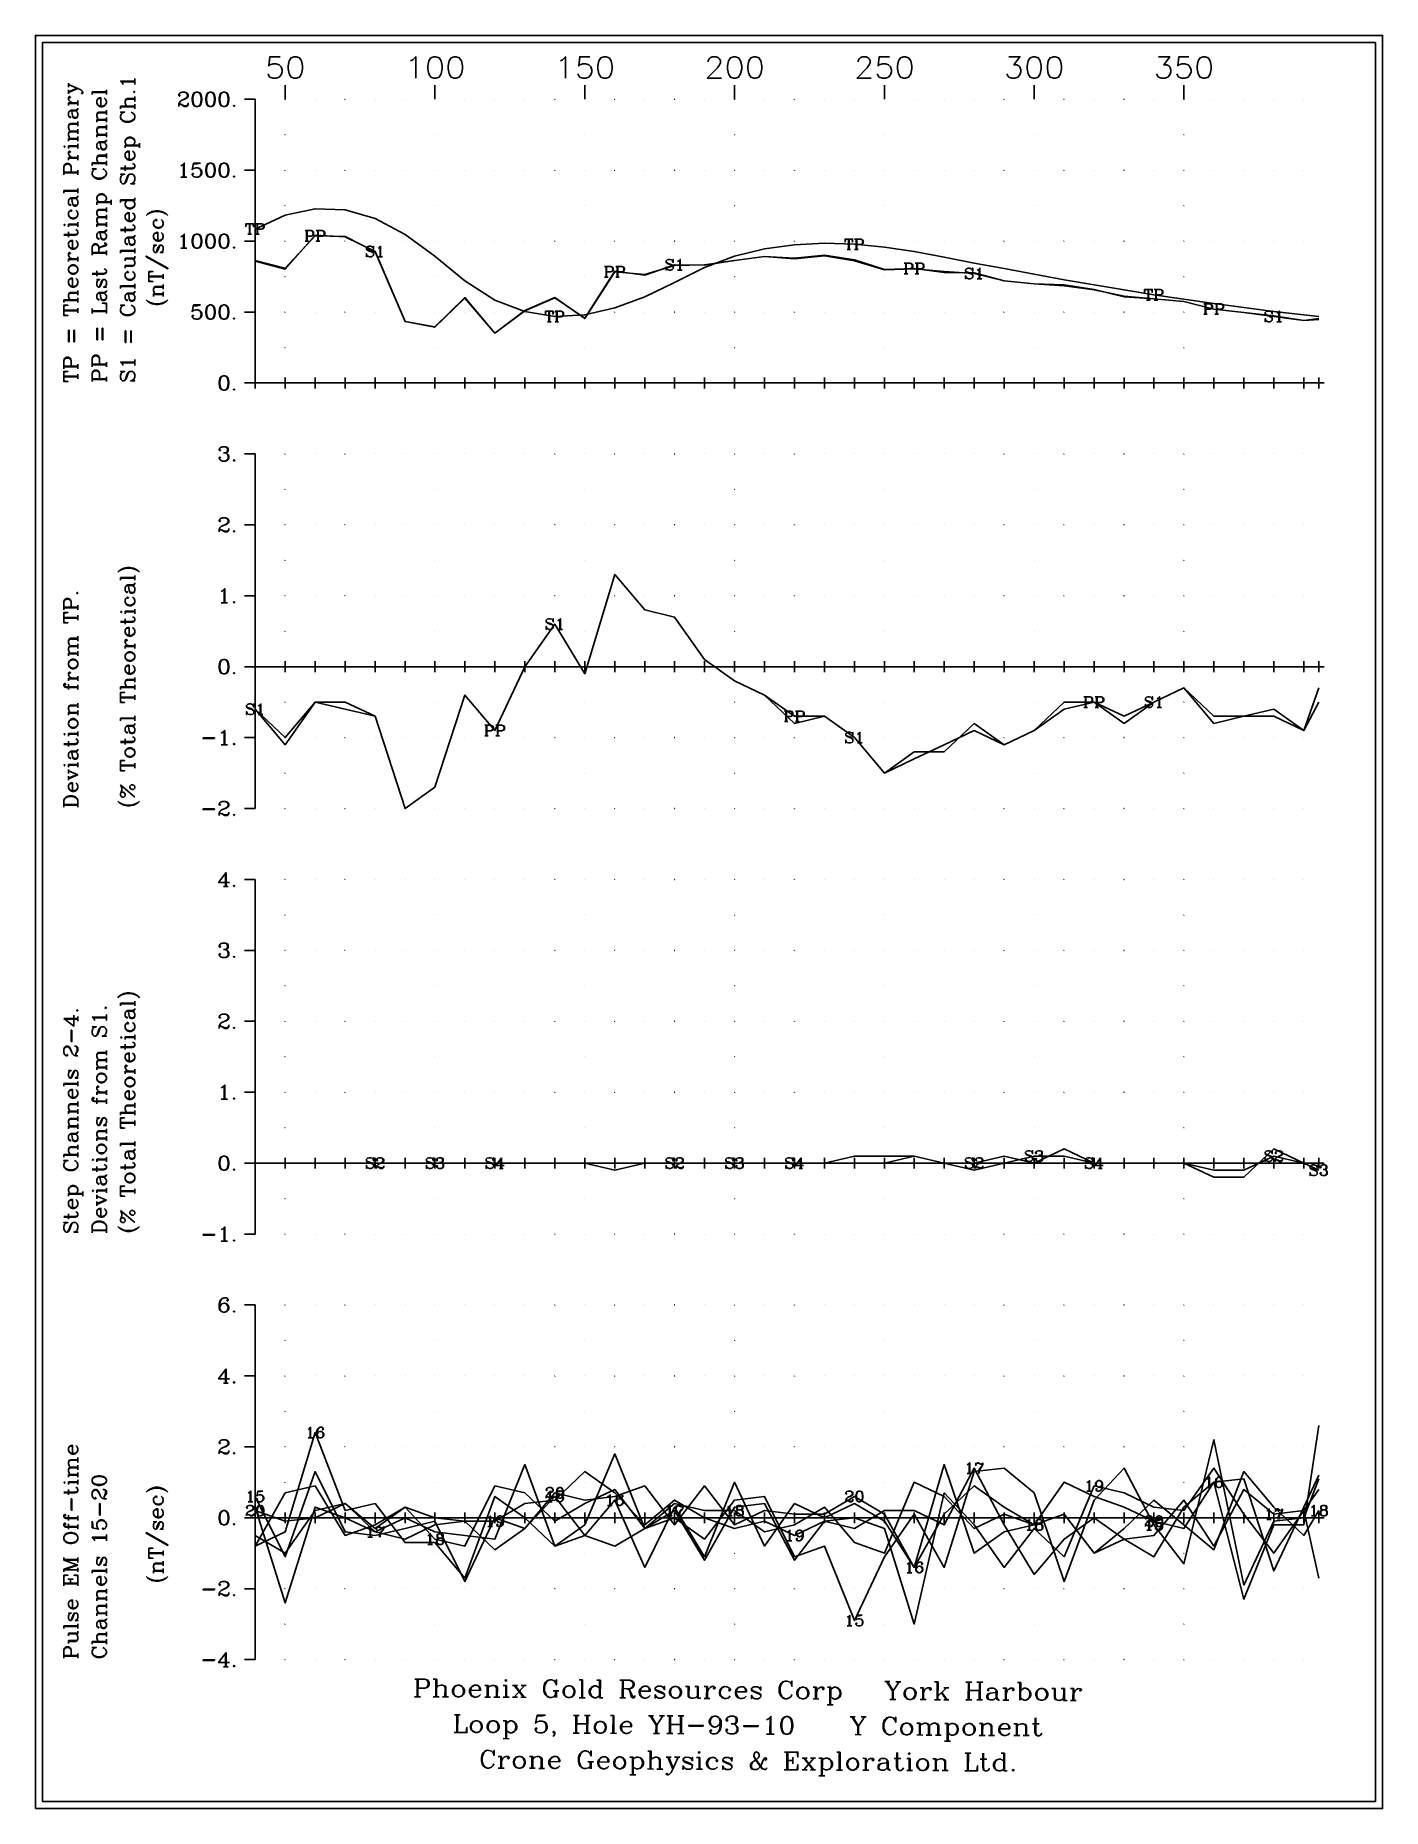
# Model space of a CAD drawing. Extents: x 10 to 200, y 0 to 250.
import ezdxf

# ---------------------------------------------------------------- set-up
doc = ezdxf.new("R2010")
doc.units = 0
doc.linetypes.add('1', pattern=[0])
for name, color, linetype in [('1', 7, '1'), ('2', 7, '1'), ('3', 7, '1')]:
    doc.layers.add(name, color=color, linetype=linetype)

msp = doc.modelspace()

# ---------------------------------------------------------------- linework, layer by layer
at = {"layer": '1'}
for p, q in [((14.67, 242.71), (14.67, 243.29)), ((14.67, 241.95), (16, 242.52)), ((14.67, 242.05), (15.81, 242.52)), ((22.1, 243.48), (24, 243.48)), ((24, 243.1), (24, 243.95)), ((45.23, 241), (45.23, 243)), ((66.35, 241), (66.35, 243)), ((87.48, 241), (87.48, 243)), ((108.61, 241), (108.61, 243)), ((129.73, 241), (129.73, 243)), ((150.86, 241), (150.86, 243)), ((171.99, 241), (171.99, 243)), ((14.67, 241.76), (14.67, 242.33)), ((14.67, 240.52), (16, 240.52)), ((14.67, 240.14), (14.67, 240.52)), ((14.67, 240.43), (16, 240.43)), ((16, 240.14), (16, 240.81)), ((18, 242.05), (20, 242.05)), ((18, 241.67), (18, 242.05)), ((18, 241.95), (20, 241.95)), ((20, 241.67), (20, 242.33)), ((22, 240.05), (24, 240.05)), ((22, 239.67), (22, 240.05)), ((24, 240.71), (24, 241.38)), ((24, 239.67), (24, 240.33)), ((41, 241), (39.5, 241)), ((41, 241), (41, 201)), ((16, 237.19), (16, 237.86)), ((18.67, 238.14), (20, 238.14)), ((18.67, 237.76), (18.67, 238.14)), ((18.67, 238.05), (20, 238.05)), ((20, 238.81), (20, 239.48)), ((20, 237.76), (20, 238.43)), ((22, 239.95), (24, 239.95)), ((14.67, 235.48), (16, 235.48)), ((14.67, 235.1), (14.67, 235.48)), ((14.67, 235.38), (16, 235.38)), ((16, 236.14), (16, 236.81)), ((16, 235.1), (16, 235.76)), ((18.67, 236.05), (20, 236.05)), ((18.67, 235.67), (18.67, 236.05)), ((18.67, 235.95), (20, 235.95)), ((20, 236.71), (20, 237.38)), ((20, 235.67), (20, 236.33)), ((14.67, 234.43), (16, 234.43)), ((14.67, 234.05), (14.67, 234.43)), ((14.67, 234.33), (16, 234.33)), ((14.67, 232.81), (16, 232.81)), ((14.67, 232.43), (14.67, 232.81)), ((14.67, 232.71), (16, 232.71)), ((16, 234.05), (16, 234.71)), ((16, 232.43), (16, 233.1)), ((20, 232.71), (20, 233.38)), ((22.67, 234.52), (24.67, 234.52)), ((22.67, 234.14), (22.67, 234.52)), ((22.67, 234.43), (24.67, 234.43)), ((24.67, 234.14), (24.67, 234.81)), ((14, 230.71), (16, 230.71)), ((14, 230.62), (16, 230.62)), ((16, 230.33), (16, 231)), ((18, 232.05), (20, 232.05)), ((18, 231.67), (18, 232.05)), ((18, 231.95), (20, 231.95)), ((20, 231.67), (20, 232.33)), ((22.67, 230.9), (22.67, 231.67)), ((30.5, 230), (31.36, 230)), ((30.88, 231.9), (30.88, 230)), ((32.31, 232), (32.12, 231.05)), ((32.31, 232), (33.26, 232)), ((41, 231), (39.5, 231)), ((14, 228.14), (16, 228.14)), ((14, 227.76), (14, 228.14)), ((14, 228.05), (16, 228.05)), ((16, 227.76), (16, 228.43)), ((18.67, 226.52), (20.67, 226.52)), ((18.67, 226.14), (18.67, 226.52)), ((18.67, 226.43), (20.67, 226.43)), ((20, 225.1), (20, 225.76)), ((20.67, 226.14), (20.67, 226.81)), ((22, 226.81), (24, 226.81)), ((22, 226.43), (22, 226.81)), ((22, 226.71), (24, 226.71)), ((24, 226.71), (24, 227.1)), ((14.67, 223.38), (16, 223.38)), ((14.67, 223), (14.67, 223.38)), ((14.67, 223.29), (16, 223.29)), ((16, 223), (16, 223.67)), ((18.67, 223.38), (20, 223.38)), ((18.67, 223), (18.67, 223.38)), ((18.67, 223.29), (20, 223.29)), ((20, 224.05), (20, 224.71)), ((20, 223), (20, 223.67)), ((22.67, 222.24), (22.67, 223)), ((40.18, 223.46), (40.18, 221.96)), ((40.25, 223.46), (40.25, 221.96)), ((41.25, 223.46), (41.25, 221.96)), ((41.32, 223.46), (41.32, 221.96)), ((14.67, 221.57), (14.67, 222.33)), ((30.5, 220), (31.36, 220)), ((30.88, 221.9), (30.88, 220)), ((41, 221), (39.5, 221)), ((39.96, 221.96), (40.46, 221.96)), ((41.04, 221.96), (41.54, 221.96)), ((48.02, 220.98), (48.52, 220.98)), ((48.24, 222.48), (48.24, 220.98)), ((48.31, 222.48), (48.31, 220.98)), ((49.59, 220.98), (50.09, 220.98)), ((49.81, 222.48), (49.81, 220.98)), ((49.88, 222.48), (49.88, 220.98)), ((58.62, 220.22), (58.62, 218.79)), ((124.69, 221.3), (124.69, 219.8)), ((124.76, 221.3), (124.76, 219.8)), ((125.76, 221.3), (125.76, 219.8)), ((125.83, 221.3), (125.83, 219.8)), ((14.67, 218.52), (16, 218.52)), ((14.67, 218.14), (14.67, 218.52)), ((14.67, 218.43), (16, 218.43)), ((16, 218.14), (16, 218.81)), ((18, 219.38), (20, 219.38)), ((18, 219.29), (20, 219.29)), ((20, 219), (20, 219.67)), ((22, 219.67), (24, 219.67)), ((22, 219.29), (22, 219.67)), ((22, 219.57), (24, 219.57)), ((22.67, 218.62), (24, 218.62)), ((22.67, 218.24), (22.67, 218.62)), ((22.67, 218.52), (24, 218.52)), ((22.67, 217.19), (22.67, 217.57)), ((24, 219.29), (24, 219.95)), ((24, 218.52), (24, 218.9)), ((58.33, 218.79), (58.97, 218.79)), ((100.87, 218.35), (100.87, 216.92)), ((124.47, 219.8), (124.97, 219.8)), ((125.54, 219.8), (126.04, 219.8)), ((132.74, 217.89), (132.74, 216.39)), ((132.81, 217.89), (132.81, 216.39)), ((134.31, 217.89), (134.31, 216.39)), ((134.39, 217.89), (134.39, 216.39)), ((18.67, 216.05), (18.67, 216.81)), ((24, 214.33), (24, 215)), ((26, 216.05), (28, 216.05)), ((26, 215.95), (28, 215.95)), ((28, 215.67), (28, 216.33)), ((90.28, 215.93), (90.78, 215.93)), ((90.49, 217.43), (90.49, 215.93)), ((90.56, 217.43), (90.56, 215.93)), ((91.85, 215.93), (92.35, 215.93)), ((92.06, 217.43), (92.06, 215.93)), ((92.13, 217.43), (92.13, 215.93)), ((100.58, 216.92), (101.23, 216.92)), ((132.53, 216.39), (133.03, 216.39)), ((134.1, 216.39), (134.6, 216.39)), ((142.84, 215.69), (143.48, 215.69)), ((143.12, 217.11), (143.12, 215.69)), ((14, 212.71), (16, 212.71)), ((14, 212.33), (14, 212.71)), ((14, 212.62), (16, 212.62)), ((16, 213.38), (16, 214.05)), ((16, 212.33), (16, 213)), ((22, 214.71), (24, 214.71)), ((22, 214.33), (22, 214.71)), ((22, 214.62), (24, 214.62)), ((26.67, 213.57), (28, 213.57)), ((26.67, 213.19), (26.67, 213.57)), ((26.67, 213.48), (28, 213.48)), ((28, 214.24), (28, 214.9)), ((28, 213.19), (28, 213.86)), ((166.72, 212.7), (167.22, 212.7)), ((166.94, 214.2), (166.94, 212.7)), ((167.01, 214.2), (167.01, 212.7)), ((167.8, 212.7), (168.3, 212.7)), ((168.01, 214.2), (168.01, 212.7)), ((168.08, 214.2), (168.08, 212.7)), ((14, 211.29), (16, 211.29)), ((14, 211.19), (16, 211.19)), ((16, 210.9), (16, 211.57)), ((18, 210.81), (18, 211.48)), ((18, 211.19), (20, 211.19)), ((18, 211.1), (20, 211.1)), ((32.31, 212), (32.12, 211.05)), ((32.31, 212), (33.26, 212)), ((41, 211), (39.5, 211)), ((82.43, 211.11), (82.43, 209.61)), ((82.5, 211.11), (82.5, 209.61)), ((83.5, 211.11), (83.5, 209.61)), ((83.57, 211.11), (83.57, 209.61)), ((174.78, 210.68), (175.28, 210.68)), ((175, 212.18), (175, 210.68)), ((175.07, 212.18), (175.07, 210.68)), ((176.35, 210.68), (176.85, 210.68)), ((176.57, 212.18), (176.57, 210.68)), ((176.64, 212.18), (176.64, 210.68)), ((185.38, 211.07), (185.38, 209.64)), ((82.22, 209.61), (82.72, 209.61)), ((83.29, 209.61), (83.79, 209.61)), ((185.09, 209.64), (185.73, 209.64)), ((14, 203.38), (16, 203.38)), ((14, 203.29), (16, 203.29)), ((16, 203), (16, 203.67)), ((18, 203.67), (20, 203.67)), ((18, 203.57), (20, 203.57)), ((20, 203.29), (20, 203.95)), ((22.1, 203.86), (24, 203.86)), ((24, 203.48), (24, 204.33)), ((14, 201.95), (16, 201.95)), ((14, 201.86), (16, 201.86)), ((16, 201.57), (16, 202.24)), ((18, 201.57), (20, 201.57)), ((18, 201.48), (20, 201.48)), ((20, 201.19), (20, 201.86)), ((41, 201), (39.5, 201)), ((40.24, 201), (41.76, 201)), ((41, 201.76), (41, 200.24)), ((44.46, 201), (45.99, 201)), ((45.23, 201.76), (45.23, 200.24)), ((48.69, 201), (50.21, 201)), ((49.45, 201.76), (49.45, 200.24)), ((52.91, 201), (54.44, 201)), ((53.68, 201.76), (53.68, 200.24)), ((57.14, 201), (58.66, 201)), ((57.9, 201.76), (57.9, 200.24)), ((61.36, 201), (62.89, 201)), ((62.13, 201.76), (62.13, 200.24)), ((65.59, 201), (67.11, 201)), ((66.35, 201.76), (66.35, 200.24)), ((69.82, 201), (71.34, 201)), ((70.58, 201.76), (70.58, 200.24)), ((74.04, 201), (75.56, 201)), ((74.8, 201.76), (74.8, 200.24)), ((78.27, 201), (79.79, 201)), ((79.03, 201.76), (79.03, 200.24)), ((82.49, 201), (84.02, 201)), ((83.25, 201.76), (83.25, 200.24)), ((86.72, 201), (88.24, 201)), ((87.48, 201.76), (87.48, 200.24)), ((90.94, 201), (92.47, 201)), ((91.7, 201.76), (91.7, 200.24)), ((95.17, 201), (96.69, 201)), ((95.93, 201.76), (95.93, 200.24)), ((99.39, 201), (100.92, 201)), ((100.15, 201.76), (100.15, 200.24)), ((103.62, 201), (105.14, 201)), ((104.38, 201.76), (104.38, 200.24)), ((107.84, 201), (109.37, 201)), ((108.61, 201.76), (108.61, 200.24)), ((112.07, 201), (113.59, 201)), ((112.83, 201.76), (112.83, 200.24)), ((116.29, 201), (117.82, 201)), ((117.06, 201.76), (117.06, 200.24)), ((120.52, 201), (122.04, 201)), ((121.28, 201.76), (121.28, 200.24)), ((124.75, 201), (126.27, 201)), ((125.51, 201.76), (125.51, 200.24)), ((128.97, 201), (130.49, 201)), ((129.73, 201.76), (129.73, 200.24)), ((133.2, 201), (134.72, 201)), ((133.96, 201.76), (133.96, 200.24)), ((137.42, 201), (138.94, 201)), ((138.18, 201.76), (138.18, 200.24)), ((141.65, 201), (143.17, 201)), ((142.41, 201.76), (142.41, 200.24)), ((145.87, 201), (147.4, 201)), ((146.63, 201.76), (146.63, 200.24)), ((150.1, 201), (151.62, 201)), ((150.86, 201.76), (150.86, 200.24)), ((154.32, 201), (155.85, 201)), ((155.08, 201.76), (155.08, 200.24)), ((158.55, 201), (160.07, 201)), ((159.31, 201.76), (159.31, 200.24)), ((162.77, 201), (164.3, 201)), ((163.54, 201.76), (163.54, 200.24)), ((167, 201), (168.52, 201)), ((167.76, 201.76), (167.76, 200.24)), ((171.22, 201), (172.75, 201)), ((171.99, 201.76), (171.99, 200.24)), ((175.45, 201), (176.97, 201)), ((176.21, 201.76), (176.21, 200.24)), ((179.67, 201), (181.2, 201)), ((180.44, 201.76), (180.44, 200.24)), ((183.9, 201), (185.42, 201)), ((184.66, 201.76), (184.66, 200.24)), ((188.13, 201), (189.65, 201)), ((188.89, 201.76), (188.89, 200.24)), ((190.24, 201), (191.76, 201)), ((191, 201.76), (191, 200.24)), ((41, 191), (39.5, 191)), ((41, 191), (41, 141)), ((41, 181), (39.5, 181)), ((22, 173.57), (24, 173.57)), ((22, 173.19), (22, 173.57)), ((22, 173.48), (24, 173.48)), ((24, 173.19), (24, 173.86)), ((36.21, 170), (37.07, 170)), ((36.6, 171.9), (36.6, 170)), ((41, 171), (39.5, 171)), ((14, 169.38), (16, 169.38)), ((14, 169.29), (16, 169.29)), ((14, 167.95), (16, 167.95)), ((14, 167.86), (16, 167.86)), ((16, 169), (16, 169.67)), ((16, 167.57), (16, 168.24)), ((22.67, 168.81), (24, 168.81)), ((22.67, 168.43), (22.67, 168.81)), ((22.67, 168.71), (24, 168.71)), ((22.67, 167), (22.67, 167.76)), ((24, 168.43), (24, 169.1)), ((83.97, 167.68), (83.97, 166.25)), ((16, 164.62), (16, 165.29)), ((83.68, 166.25), (84.32, 166.25)), ((14.67, 162.9), (16, 162.9)), ((14.67, 162.52), (14.67, 162.9)), ((14.67, 162.81), (16, 162.81)), ((16, 163.57), (16, 164.24)), ((16, 162.52), (16, 163.19)), ((22.67, 163.95), (24, 163.95)), ((22.67, 163.57), (22.67, 163.95)), ((22.67, 163.86), (24, 163.86)), ((24, 163.57), (24, 164.24)), ((41, 161), (39.5, 161)), ((40.24, 161), (41.76, 161)), ((41, 161.76), (41, 160.24)), ((44.46, 161), (45.99, 161)), ((45.23, 161.76), (45.23, 160.24)), ((48.69, 161), (50.21, 161)), ((49.45, 161.76), (49.45, 160.24)), ((52.91, 161), (54.44, 161)), ((53.68, 161.76), (53.68, 160.24)), ((57.14, 161), (58.66, 161)), ((57.9, 161.76), (57.9, 160.24)), ((61.36, 161), (62.89, 161)), ((62.13, 161.76), (62.13, 160.24)), ((65.59, 161), (67.11, 161)), ((66.35, 161.76), (66.35, 160.24)), ((69.82, 161), (71.34, 161)), ((70.58, 161.76), (70.58, 160.24)), ((74.04, 161), (75.56, 161)), ((74.8, 161.76), (74.8, 160.24)), ((78.27, 161), (79.79, 161)), ((79.03, 161.76), (79.03, 160.24)), ((82.49, 161), (84.02, 161)), ((83.25, 161.76), (83.25, 160.24)), ((86.72, 161), (88.24, 161)), ((87.48, 161.76), (87.48, 160.24)), ((90.94, 161), (92.47, 161)), ((91.7, 161.76), (91.7, 160.24)), ((95.17, 161), (96.69, 161)), ((95.93, 161.76), (95.93, 160.24)), ((99.39, 161), (100.92, 161)), ((100.15, 161.76), (100.15, 160.24)), ((103.62, 161), (105.14, 161)), ((104.38, 161.76), (104.38, 160.24)), ((107.84, 161), (109.37, 161)), ((108.61, 161.76), (108.61, 160.24)), ((112.07, 161), (113.59, 161)), ((112.83, 161.76), (112.83, 160.24)), ((116.29, 161), (117.82, 161)), ((117.06, 161.76), (117.06, 160.24)), ((120.52, 161), (122.04, 161)), ((121.28, 161.76), (121.28, 160.24)), ((124.75, 161), (126.27, 161)), ((125.51, 161.76), (125.51, 160.24)), ((128.97, 161), (130.49, 161)), ((129.73, 161.76), (129.73, 160.24)), ((133.2, 161), (134.72, 161)), ((133.96, 161.76), (133.96, 160.24)), ((137.42, 161), (138.94, 161)), ((138.18, 161.76), (138.18, 160.24)), ((141.65, 161), (143.17, 161)), ((142.41, 161.76), (142.41, 160.24)), ((145.87, 161), (147.4, 161)), ((146.63, 161.76), (146.63, 160.24)), ((150.1, 161), (151.62, 161)), ((150.86, 161.76), (150.86, 160.24)), ((154.32, 161), (155.85, 161)), ((155.08, 161.76), (155.08, 160.24)), ((158.55, 161), (160.07, 161)), ((159.31, 161.76), (159.31, 160.24)), ((162.77, 161), (164.3, 161)), ((163.54, 161.76), (163.54, 160.24)), ((167, 161), (168.52, 161)), ((167.76, 161.76), (167.76, 160.24)), ((171.22, 161), (172.75, 161)), ((171.99, 161.76), (171.99, 160.24)), ((175.45, 161), (176.97, 161)), ((176.21, 161.76), (176.21, 160.24)), ((179.67, 161), (181.2, 161)), ((180.44, 161.76), (180.44, 160.24)), ((183.9, 161), (185.42, 161)), ((184.66, 161.76), (184.66, 160.24)), ((188.13, 161), (189.65, 161)), ((188.89, 161.76), (188.89, 160.24)), ((190.24, 161), (191.76, 161)), ((191, 161.76), (191, 160.24)), ((14.67, 159.38), (16, 159.38)), ((14.67, 159), (14.67, 159.38)), ((14.67, 159.29), (16, 159.29)), ((14.67, 157.76), (14.67, 158.52)), ((16, 159), (16, 159.67)), ((16, 157.76), (16, 158.43)), ((22, 158.14), (24, 158.14)), ((22, 157.76), (22, 158.14)), ((22, 158.05), (24, 158.05)), ((24, 158.81), (24, 159.48)), ((24, 157.76), (24, 158.43)), ((16, 155.19), (16, 155.86)), ((22, 156.71), (24, 156.71)), ((22, 156.62), (24, 156.62)), ((24, 156.33), (24, 157)), ((41.71, 155.68), (41.71, 154.25)), ((157.88, 155.25), (158.38, 155.25)), ((158.1, 156.75), (158.1, 155.25)), ((158.17, 156.75), (158.17, 155.25)), ((159.45, 155.25), (159.95, 155.25)), ((159.67, 156.75), (159.67, 155.25)), ((159.74, 156.75), (159.74, 155.25)), ((168.19, 155.25), (168.83, 155.25)), ((168.47, 156.68), (168.47, 155.25)), ((14.67, 154.52), (16, 154.52)), ((14.67, 154.14), (14.67, 154.52)), ((14.67, 154.43), (16, 154.43)), ((16, 154.14), (16, 154.81)), ((22, 153.76), (24, 153.76)), ((22, 153.38), (22, 153.76)), ((22, 153.67), (24, 153.67)), ((24, 153.38), (24, 154.05)), ((41.43, 154.25), (42.07, 154.25)), ((73.59, 152.75), (73.59, 151.25)), ((73.66, 152.75), (73.66, 151.25)), ((75.16, 152.75), (75.16, 151.25)), ((75.23, 152.75), (75.23, 151.25)), ((115.63, 153.25), (116.13, 153.25)), ((115.84, 154.75), (115.84, 153.25)), ((115.91, 154.75), (115.91, 153.25)), ((117.2, 153.25), (117.7, 153.25)), ((117.41, 154.75), (117.41, 153.25)), ((117.48, 154.75), (117.48, 153.25)), ((14.67, 151.57), (16, 151.57)), ((14.67, 151.19), (14.67, 151.57)), ((14.67, 151.48), (16, 151.48)), ((14.67, 149.76), (14.67, 150.52)), ((16, 151.19), (16, 151.86)), ((22.67, 150.05), (22.67, 150.81)), ((36.21, 150), (37.07, 150)), ((36.6, 151.9), (36.6, 150)), ((41, 151), (39.5, 151)), ((73.37, 151.25), (73.87, 151.25)), ((74.95, 151.25), (75.45, 151.25)), ((125.94, 150.25), (126.58, 150.25)), ((126.22, 151.68), (126.22, 150.25)), ((14.67, 147.19), (16, 147.19)), ((14.67, 146.81), (14.67, 147.19)), ((14.67, 147.1), (16, 147.1)), ((14.67, 145.95), (14.67, 146.52)), ((14.67, 146.33), (16, 145.76)), ((14.67, 145.19), (16, 145.76)), ((14.67, 145.29), (15.81, 145.76)), ((14.67, 145), (14.67, 145.57)), ((16, 146.81), (16, 147.48)), ((22, 147.1), (24, 147.1)), ((22, 147), (24, 147)), ((24, 146.71), (24, 147.38)), ((22, 144.33), (24, 142.62)), ((14, 141.57), (16, 141.57)), ((14, 141.48), (16, 141.48)), ((41, 141), (39.5, 141)), ((36.5, 130), (37.17, 130)), ((36.79, 131.81), (36.79, 130)), ((36.88, 132), (36.88, 130)), ((41, 131), (39.5, 131)), ((41, 131), (41, 81)), ((41, 121), (39.5, 121)), ((22, 113.57), (24, 113.57)), ((22, 113.19), (22, 113.57)), ((22, 113.48), (24, 113.48)), ((24, 113.19), (24, 113.86)), ((14, 111.38), (16, 111.38)), ((14.19, 111.29), (16, 111.29)), ((16, 111), (16, 111.67)), ((18.1, 111.48), (20, 111.48)), ((20, 111.1), (20, 111.95)), ((41, 111), (39.5, 111)), ((22.67, 108.81), (24, 108.81)), ((22.67, 108.43), (22.67, 108.81)), ((22.67, 108.71), (24, 108.71)), ((22.67, 107), (22.67, 107.76)), ((24, 108.43), (24, 109.1)), ((20, 106.24), (20, 106.9)), ((20, 105.19), (20, 105.86)), ((16, 101.86), (16, 102.52)), ((18.67, 104.52), (20, 104.52)), ((18.67, 104.14), (18.67, 104.52)), ((18.67, 104.43), (20, 104.43)), ((20, 104.14), (20, 104.81)), ((22.67, 103.95), (24, 103.95)), ((22.67, 103.57), (22.67, 103.95)), ((22.67, 103.86), (24, 103.86)), ((24, 103.57), (24, 104.24)), ((14, 102.24), (16, 102.24)), ((14, 101.86), (14, 102.24)), ((14, 102.14), (16, 102.14)), ((18.67, 101), (20, 101)), ((18.67, 100.62), (18.67, 101)), ((18.67, 100.9), (20, 100.9)), ((18.67, 99.38), (18.67, 100.14)), ((20, 100.62), (20, 101.29)), ((20, 99.38), (20, 100.05)), ((36.21, 100), (37.07, 100)), ((36.6, 101.9), (36.6, 100)), ((41, 101), (39.5, 101)), ((14.67, 98.33), (16, 98.33)), ((14.67, 97.95), (14.67, 98.33)), ((14.67, 98.24), (16, 98.24)), ((16, 99), (16, 99.67)), ((16, 97.95), (16, 98.62)), ((16, 96.9), (16, 97.57)), ((22, 98.14), (24, 98.14)), ((22, 97.76), (22, 98.14)), ((22, 98.05), (24, 98.05)), ((24, 98.81), (24, 99.48)), ((24, 97.76), (24, 98.43)), ((14.67, 96.24), (16, 96.24)), ((14.67, 95.86), (14.67, 96.24)), ((14.67, 96.14), (16, 96.14)), ((16, 95.86), (16, 96.52)), ((20, 95.19), (20, 95.86)), ((22, 96.71), (24, 96.71)), ((22, 96.62), (24, 96.62)), ((24, 96.33), (24, 97)), ((16, 92.9), (16, 93.57)), ((16, 91.86), (16, 92.52)), ((18.67, 94.52), (20, 94.52)), ((18.67, 94.14), (18.67, 94.52)), ((18.67, 94.43), (20, 94.43)), ((20, 94.14), (20, 94.81)), ((22, 93.76), (24, 93.76)), ((22, 93.38), (22, 93.76)), ((22, 93.67), (24, 93.67)), ((24, 93.38), (24, 94.05)), ((14, 92.24), (16, 92.24)), ((14, 91.86), (14, 92.24)), ((14, 92.14), (16, 92.14)), ((18.67, 91.57), (20, 91.57)), ((18.67, 91.19), (18.67, 91.57)), ((18.67, 91.48), (20, 91.48)), ((18.67, 89.76), (18.67, 90.52)), ((20, 91.19), (20, 91.86)), ((22.67, 90.05), (22.67, 90.81)), ((41, 91), (39.5, 91)), ((40.24, 91), (41.76, 91)), ((41, 91.76), (41, 90.24)), ((44.46, 91), (45.99, 91)), ((45.23, 91.76), (45.23, 90.24)), ((48.69, 91), (50.21, 91)), ((49.45, 91.76), (49.45, 90.24)), ((52.91, 91), (54.44, 91)), ((53.68, 91.76), (53.68, 90.24)), ((57.14, 91), (58.66, 91)), ((57.9, 91.76), (57.9, 90.24)), ((61.36, 91), (62.89, 91)), ((62.13, 91.76), (62.13, 90.24)), ((65.59, 91), (67.11, 91)), ((66.35, 91.76), (66.35, 90.24)), ((69.82, 91), (71.34, 91)), ((70.58, 91.76), (70.58, 90.24)), ((74.04, 91), (75.56, 91)), ((74.8, 91.76), (74.8, 90.24)), ((75.45, 90.25), (75.95, 90.25)), ((75.66, 91.61), (75.66, 90.25)), ((75.73, 91.75), (75.73, 90.25)), ((78.27, 91), (79.79, 91)), ((79.03, 91.76), (79.03, 90.24)), ((82.49, 91), (84.02, 91)), ((83.25, 91.76), (83.25, 90.24)), ((86.72, 91), (88.24, 91)), ((87.48, 91.76), (87.48, 90.24)), ((90.94, 91), (92.47, 91)), ((91.7, 91.76), (91.7, 90.24)), ((95.17, 91), (96.69, 91)), ((95.93, 91.76), (95.93, 90.24)), ((99.39, 91), (100.92, 91)), ((100.15, 91.76), (100.15, 90.24)), ((103.62, 91), (105.14, 91)), ((104.38, 91.76), (104.38, 90.24)), ((107.84, 91), (109.37, 91)), ((108.61, 91.76), (108.61, 90.24)), ((112.07, 91), (113.59, 91)), ((112.83, 91.76), (112.83, 90.24)), ((116.29, 91), (117.82, 91)), ((117.06, 91.76), (117.06, 90.24)), ((117.7, 90.25), (118.2, 90.25)), ((117.91, 91.61), (117.91, 90.25)), ((117.98, 91.75), (117.98, 90.25)), ((120.52, 91), (122.04, 91)), ((121.28, 91.76), (121.28, 90.24)), ((124.75, 91), (126.27, 91)), ((125.51, 91.76), (125.51, 90.24)), ((128.97, 91), (130.49, 91)), ((129.73, 91.76), (129.73, 90.24)), ((133.2, 91), (134.72, 91)), ((133.96, 91.76), (133.96, 90.24)), ((137.42, 91), (138.94, 91)), ((138.18, 91.76), (138.18, 90.24)), ((141.65, 91), (143.17, 91)), ((142.41, 91.76), (142.41, 90.24)), ((145.87, 91), (147.4, 91)), ((146.63, 91.76), (146.63, 90.24)), ((150.1, 91), (151.62, 91)), ((150.86, 91.76), (150.86, 90.24)), ((154.32, 91), (155.85, 91)), ((155.08, 91.76), (155.08, 90.24)), ((158.55, 91), (160.07, 91)), ((159.31, 91.76), (159.31, 90.24)), ((159.95, 90.25), (160.45, 90.25)), ((160.17, 91.61), (160.17, 90.25)), ((160.24, 91.75), (160.24, 90.25)), ((162.77, 91), (164.3, 91)), ((163.54, 91.76), (163.54, 90.24)), ((167, 91), (168.52, 91)), ((167.76, 91.76), (167.76, 90.24)), ((171.22, 91), (172.75, 91)), ((171.99, 91.76), (171.99, 90.24)), ((175.45, 91), (176.97, 91)), ((176.21, 91.76), (176.21, 90.24)), ((179.67, 91), (181.2, 91)), ((180.44, 91.76), (180.44, 90.24)), ((183.9, 91), (185.42, 91)), ((184.66, 91.76), (184.66, 90.24)), ((188.13, 91), (189.65, 91)), ((188.89, 91.76), (188.89, 90.24)), ((190.24, 91), (191.76, 91)), ((191, 91.76), (191, 90.24)), ((14.67, 86.71), (16.67, 86.71)), ((14.67, 86.33), (14.67, 86.71)), ((14.67, 86.62), (16.67, 86.62)), ((16.67, 86.33), (16.67, 87)), ((18.67, 87.19), (20, 87.19)), ((18.67, 86.81), (18.67, 87.19)), ((18.67, 87.1), (20, 87.1)), ((18.67, 85.95), (18.67, 86.52)), ((18.67, 86.33), (20, 85.76)), ((18.67, 85.19), (20, 85.76)), ((18.67, 85.29), (19.81, 85.76)), ((18.67, 85), (18.67, 85.57)), ((20, 86.81), (20, 87.48)), ((22, 87.1), (24, 87.1)), ((22, 87), (24, 87)), ((24, 86.71), (24, 87.38)), ((14.67, 83.1), (14.67, 83.86)), ((22, 84.33), (24, 82.62)), ((18, 81.57), (20, 81.57)), ((18, 81.48), (20, 81.48)), ((36.21, 80), (37.07, 80)), ((36.6, 81.9), (36.6, 80)), ((41, 81), (39.5, 81)), ((41, 71), (39.5, 71)), ((41, 71), (41, 21)), ((36.5, 60), (37.17, 60)), ((36.79, 61.81), (36.79, 60)), ((36.88, 62), (36.88, 60)), ((41, 61), (39.5, 61)), ((48.74, 53.68), (48.74, 52.25)), ((41, 51), (39.5, 51)), ((48.45, 52.25), (49.09, 52.25)), ((16, 48.81), (16, 49.48)), ((16, 47.76), (16, 48.43)), ((141.69, 48.68), (141.69, 47.25)), ((142.62, 48.75), (142.62, 48.32)), ((14.67, 47.1), (16, 47.1)), ((14.67, 46.71), (14.67, 47.1)), ((14.67, 47), (16, 47)), ((14.67, 46.05), (16, 46.05)), ((14.67, 45.67), (14.67, 46.05)), ((14.67, 45.95), (16, 45.95)), ((14.67, 44.24), (14.67, 45)), ((16, 46.71), (16, 47.38)), ((16, 45.67), (16, 46.33)), ((141.41, 47.25), (142.05, 47.25)), ((158.6, 46.18), (158.6, 44.75)), ((175.21, 45.25), (175.85, 45.25)), ((175.5, 46.68), (175.5, 45.25)), ((40, 43.25), (40.64, 43.25)), ((40.29, 44.68), (40.29, 43.25)), ((41.36, 44.75), (41.21, 44.04)), ((41.36, 44.75), (42.07, 44.75)), ((82.25, 43.25), (82.9, 43.25)), ((82.54, 44.68), (82.54, 43.25)), ((83.61, 44.75), (83.47, 44.04)), ((83.61, 44.75), (84.32, 44.75)), ((90.7, 42.75), (91.35, 42.75)), ((90.99, 44.18), (90.99, 42.75)), ((99.44, 42.68), (99.44, 41.25)), ((100.37, 42.75), (100.37, 42.32)), ((107.89, 42.68), (107.89, 41.25)), ((158.31, 44.75), (158.95, 44.75)), ((190.29, 42.68), (190.29, 41.25)), ((14.67, 40.62), (14.67, 41.38)), ((14.67, 39.38), (14.67, 40.14)), ((16, 40.62), (16, 41.29)), ((16, 39.38), (16, 40.05)), ((18, 39.57), (18, 40.52)), ((41, 41), (39.5, 41)), ((40.24, 41), (41.76, 41)), ((41, 41.76), (41, 40.24)), ((44.46, 41), (45.99, 41)), ((45.23, 41.76), (45.23, 40.24)), ((48.69, 41), (50.21, 41)), ((49.45, 41.76), (49.45, 40.24)), ((52.91, 41), (54.44, 41)), ((53.68, 41.76), (53.68, 40.24)), ((57.14, 41), (58.66, 41)), ((57.9, 41.76), (57.9, 40.24)), ((61.36, 41), (62.89, 41)), ((62.13, 41.76), (62.13, 40.24)), ((65.59, 41), (67.11, 41)), ((66.35, 41.76), (66.35, 40.24)), ((69.82, 41), (71.34, 41)), ((70.58, 41.76), (70.58, 40.24)), ((74.04, 41), (75.56, 41)), ((74.09, 41.18), (74.09, 39.75)), ((74.8, 41.76), (74.8, 40.24)), ((78.27, 41), (79.79, 41)), ((79.03, 41.76), (79.03, 40.24)), ((82.49, 41), (84.02, 41)), ((83.25, 41.76), (83.25, 40.24)), ((86.72, 41), (88.24, 41)), ((87.48, 41.76), (87.48, 40.24)), ((90.94, 41), (92.47, 41)), ((91.7, 41.76), (91.7, 40.24)), ((95.17, 41), (96.69, 41)), ((95.93, 41.76), (95.93, 40.24)), ((99.15, 41.25), (99.8, 41.25)), ((99.39, 41), (100.92, 41)), ((100.15, 41.76), (100.15, 40.24)), ((103.62, 41), (105.14, 41)), ((104.38, 41.76), (104.38, 40.24)), ((107.61, 41.25), (108.25, 41.25)), ((107.84, 41), (109.37, 41)), ((108.61, 41.76), (108.61, 40.24)), ((112.07, 41), (113.59, 41)), ((112.83, 41.76), (112.83, 40.24)), ((116.29, 41), (117.82, 41)), ((117.06, 41.76), (117.06, 40.24)), ((120.52, 41), (122.04, 41)), ((121.28, 41.76), (121.28, 40.24)), ((124.75, 41), (126.27, 41)), ((125.51, 41.76), (125.51, 40.24)), ((128.97, 41), (130.49, 41)), ((129.73, 41.76), (129.73, 40.24)), ((133.2, 41), (134.72, 41)), ((133.96, 41.76), (133.96, 40.24)), ((137.42, 41), (138.94, 41)), ((138.18, 41.76), (138.18, 40.24)), ((141.65, 41), (143.17, 41)), ((142.41, 41.76), (142.41, 40.24)), ((145.87, 41), (147.4, 41)), ((146.63, 41.76), (146.63, 40.24)), ((150.1, 41), (151.62, 41)), ((150.14, 40.68), (150.14, 39.25)), ((150.86, 41.76), (150.86, 40.24)), ((154.32, 41), (155.85, 41)), ((155.08, 41.76), (155.08, 40.24)), ((158.55, 41), (160.07, 41)), ((159.31, 41.76), (159.31, 40.24)), ((162.77, 41), (164.3, 41)), ((163.54, 41.76), (163.54, 40.24)), ((167, 41), (168.52, 41)), ((167.05, 40.68), (167.05, 39.25)), ((167.76, 41.76), (167.76, 40.24)), ((168.12, 40.75), (167.97, 40.04)), ((168.12, 40.75), (168.83, 40.75)), ((171.22, 41), (172.75, 41)), ((171.99, 41.76), (171.99, 40.24)), ((175.45, 41), (176.97, 41)), ((176.21, 41.76), (176.21, 40.24)), ((179.67, 41), (181.2, 41)), ((180.44, 41.76), (180.44, 40.24)), ((183.66, 40.75), (184.3, 40.75)), ((183.9, 41), (185.42, 41)), ((183.95, 42.18), (183.95, 40.75)), ((184.66, 41.76), (184.66, 40.24)), ((184.88, 42.25), (184.88, 41.82)), ((188.13, 41), (189.65, 41)), ((188.89, 41.76), (188.89, 40.24)), ((190, 41.25), (190.64, 41.25)), ((190.24, 41), (191.76, 41)), ((191, 41.76), (191, 40.24)), ((18, 39.57), (18.95, 39.38)), ((18.1, 38.14), (20, 38.14)), ((20, 37.76), (20, 38.62)), ((56.9, 38.25), (57.54, 38.25)), ((57.19, 39.68), (57.19, 38.25)), ((58.12, 39.75), (58.12, 39.32)), ((65.64, 38.68), (65.64, 37.25)), ((73.8, 39.75), (74.45, 39.75)), ((116.06, 37.75), (116.7, 37.75)), ((116.34, 39.18), (116.34, 37.75)), ((149.86, 39.25), (150.5, 39.25)), ((166.76, 39.25), (167.4, 39.25)), ((14, 35), (14, 35.38)), ((14, 35.1), (16, 35.1)), ((14, 35), (16, 34.33)), ((14, 35), (16, 35)), ((16, 34.71), (16, 35.38)), ((26, 36.05), (28, 36.05)), ((26, 35.95), (28, 35.95)), ((28, 35.67), (28, 36.33)), ((65.35, 37.25), (65.99, 37.25)), ((14, 33.76), (15.71, 34.33)), ((14, 33.67), (16, 34.33)), ((14, 33.38), (14, 33.76)), ((14, 33.67), (16, 33.67)), ((16, 33.38), (16, 33.95)), ((18, 33.57), (20, 33.57)), ((18, 33.19), (18, 33.57)), ((18, 33.48), (20, 33.48)), ((20, 33.19), (20, 33.86)), ((26.67, 33.57), (28, 33.57)), ((26.67, 33.19), (26.67, 33.57)), ((26.67, 33.48), (28, 33.48)), ((28, 34.24), (28, 34.9)), ((28, 33.19), (28, 33.86)), ((132.96, 33.25), (133.6, 33.25)), ((133.24, 34.68), (133.24, 33.25)), ((14, 31.76), (16, 31.76)), ((14, 31.67), (16, 31.67)), ((14.57, 32.33), (15.33, 32.33)), ((14.95, 31.76), (14.95, 32.33)), ((20, 30.33), (20, 31)), ((41, 31), (39.5, 31)), ((18.67, 29.67), (20, 29.67)), ((18.67, 29.29), (18.67, 29.67)), ((18.67, 29.57), (20, 29.57)), ((18.67, 27.57), (20, 27.57)), ((18.67, 27.19), (18.67, 27.57)), ((20, 29.29), (20, 29.95)), ((20, 28.24), (20, 28.9)), ((20, 27.19), (20, 27.86)), ((14, 25.76), (16, 25.76)), ((14, 25.38), (14, 25.76)), ((14, 25.67), (16, 25.67)), ((16, 25.38), (16, 26.05)), ((16, 24.62), (16, 25)), ((18.67, 27.48), (20, 27.48)), ((124.51, 25.75), (125.15, 25.75)), ((124.79, 27.18), (124.79, 25.75)), ((125.86, 27.25), (125.72, 26.54)), ((125.86, 27.25), (126.58, 27.25)), ((14.67, 24.71), (16, 24.71)), ((14.67, 24.33), (14.67, 24.71)), ((14.67, 24.62), (16, 24.62)), ((14.67, 23.29), (14.67, 23.67)), ((18, 23.57), (20, 23.57)), ((18, 23.19), (18, 23.57)), ((18, 23.48), (20, 23.48)), ((20, 24.24), (20, 24.9)), ((20, 23.19), (20, 23.86)), ((14, 21.57), (16, 21.57)), ((14, 21.48), (16, 21.48)), ((16, 21.19), (16, 21.86)), ((36.5, 20), (37.17, 20)), ((36.79, 21.81), (36.79, 20)), ((36.88, 22), (36.88, 20)), ((41, 21), (39.5, 21))]:
    msp.add_line(p, q, dxfattribs=at)
for points in [[(44.51, 247), (43.08, 247), (42.94, 245.71), (43.08, 245.86), (43.51, 246), (43.94, 246), (44.37, 245.86), (44.65, 245.57), (44.8, 245.14), (44.8, 244.86), (44.65, 244.43), (44.37, 244.14), (43.94, 244), (43.51, 244), (43.08, 244.14), (42.94, 244.29), (42.8, 244.57)], [(46.51, 247), (46.08, 246.86), (45.8, 246.43), (45.65, 245.71), (45.65, 245.29), (45.8, 244.57), (46.08, 244.14), (46.51, 244), (46.8, 244), (47.23, 244.14), (47.51, 244.57), (47.65, 245.29), (47.65, 245.71), (47.51, 246.43), (47.23, 246.86), (46.8, 247), (46.51, 247)], [(62.92, 246.43), (63.21, 246.57), (63.64, 247), (63.64, 244)], [(66.21, 247), (65.78, 246.86), (65.49, 246.43), (65.35, 245.71), (65.35, 245.29), (65.49, 244.57), (65.78, 244.14), (66.21, 244), (66.49, 244), (66.92, 244.14), (67.21, 244.57), (67.35, 245.29), (67.35, 245.71), (67.21, 246.43), (66.92, 246.86), (66.49, 247), (66.21, 247)], [(69.07, 247), (68.64, 246.86), (68.35, 246.43), (68.21, 245.71), (68.21, 245.29), (68.35, 244.57), (68.64, 244.14), (69.07, 244), (69.35, 244), (69.78, 244.14), (70.07, 244.57), (70.21, 245.29), (70.21, 245.71), (70.07, 246.43), (69.78, 246.86), (69.35, 247), (69.07, 247)], [(84.05, 246.43), (84.34, 246.57), (84.76, 247), (84.76, 244)], [(88.19, 247), (86.76, 247), (86.62, 245.71), (86.76, 245.86), (87.19, 246), (87.62, 246), (88.05, 245.86), (88.34, 245.57), (88.48, 245.14), (88.48, 244.86), (88.34, 244.43), (88.05, 244.14), (87.62, 244), (87.19, 244), (86.76, 244.14), (86.62, 244.29), (86.48, 244.57)], [(90.19, 247), (89.76, 246.86), (89.48, 246.43), (89.34, 245.71), (89.34, 245.29), (89.48, 244.57), (89.76, 244.14), (90.19, 244), (90.48, 244), (90.91, 244.14), (91.19, 244.57), (91.34, 245.29), (91.34, 245.71), (91.19, 246.43), (90.91, 246.86), (90.48, 247), (90.19, 247)], [(104.89, 246.29), (104.89, 246.43), (105.03, 246.71), (105.18, 246.86), (105.46, 247), (106.03, 247), (106.32, 246.86), (106.46, 246.71), (106.61, 246.43), (106.61, 246.14), (106.46, 245.86), (106.18, 245.43), (104.75, 244), (106.75, 244)], [(108.46, 247), (108.03, 246.86), (107.75, 246.43), (107.61, 245.71), (107.61, 245.29), (107.75, 244.57), (108.03, 244.14), (108.46, 244), (108.75, 244), (109.18, 244.14), (109.46, 244.57), (109.61, 245.29), (109.61, 245.71), (109.46, 246.43), (109.18, 246.86), (108.75, 247), (108.46, 247)], [(111.32, 247), (110.89, 246.86), (110.61, 246.43), (110.46, 245.71), (110.46, 245.29), (110.61, 244.57), (110.89, 244.14), (111.32, 244), (111.61, 244), (112.03, 244.14), (112.32, 244.57), (112.46, 245.29), (112.46, 245.71), (112.32, 246.43), (112.03, 246.86), (111.61, 247), (111.32, 247)], [(126.02, 246.29), (126.02, 246.43), (126.16, 246.71), (126.3, 246.86), (126.59, 247), (127.16, 247), (127.45, 246.86), (127.59, 246.71), (127.73, 246.43), (127.73, 246.14), (127.59, 245.86), (127.3, 245.43), (125.88, 244), (127.88, 244)], [(130.45, 247), (129.02, 247), (128.88, 245.71), (129.02, 245.86), (129.45, 246), (129.88, 246), (130.3, 245.86), (130.59, 245.57), (130.73, 245.14), (130.73, 244.86), (130.59, 244.43), (130.3, 244.14), (129.88, 244), (129.45, 244), (129.02, 244.14), (128.88, 244.29), (128.73, 244.57)], [(132.45, 247), (132.02, 246.86), (131.73, 246.43), (131.59, 245.71), (131.59, 245.29), (131.73, 244.57), (132.02, 244.14), (132.45, 244), (132.73, 244), (133.16, 244.14), (133.45, 244.57), (133.59, 245.29), (133.59, 245.71), (133.45, 246.43), (133.16, 246.86), (132.73, 247), (132.45, 247)], [(147.29, 247), (148.86, 247), (148, 245.86), (148.43, 245.86), (148.72, 245.71), (148.86, 245.57), (149, 245.14), (149, 244.86), (148.86, 244.43), (148.57, 244.14), (148.14, 244), (147.72, 244), (147.29, 244.14), (147.14, 244.29), (147, 244.57)], [(150.72, 247), (150.29, 246.86), (150, 246.43), (149.86, 245.71), (149.86, 245.29), (150, 244.57), (150.29, 244.14), (150.72, 244), (151, 244), (151.43, 244.14), (151.72, 244.57), (151.86, 245.29), (151.86, 245.71), (151.72, 246.43), (151.43, 246.86), (151, 247), (150.72, 247)], [(153.57, 247), (153.14, 246.86), (152.86, 246.43), (152.72, 245.71), (152.72, 245.29), (152.86, 244.57), (153.14, 244.14), (153.57, 244), (153.86, 244), (154.29, 244.14), (154.57, 244.57), (154.72, 245.29), (154.72, 245.71), (154.57, 246.43), (154.29, 246.86), (153.86, 247), (153.57, 247)], [(168.41, 247), (169.99, 247), (169.13, 245.86), (169.56, 245.86), (169.84, 245.71), (169.99, 245.57), (170.13, 245.14), (170.13, 244.86), (169.99, 244.43), (169.7, 244.14), (169.27, 244), (168.84, 244), (168.41, 244.14), (168.27, 244.29), (168.13, 244.57)], [(172.7, 247), (171.27, 247), (171.13, 245.71), (171.27, 245.86), (171.7, 246), (172.13, 246), (172.56, 245.86), (172.84, 245.57), (172.99, 245.14), (172.99, 244.86), (172.84, 244.43), (172.56, 244.14), (172.13, 244), (171.7, 244), (171.27, 244.14), (171.13, 244.29), (170.99, 244.57)], [(174.7, 247), (174.27, 246.86), (173.99, 246.43), (173.84, 245.71), (173.84, 245.29), (173.99, 244.57), (174.27, 244.14), (174.7, 244), (174.99, 244), (175.41, 244.14), (175.7, 244.57), (175.84, 245.29), (175.84, 245.71), (175.7, 246.43), (175.41, 246.86), (174.99, 247), (174.7, 247)], [(14.67, 243.1), (16, 242.52), (16.38, 242.33), (16.57, 242.14), (16.67, 241.95), (16.67, 241.86), (16.57, 241.76), (16.48, 241.86), (16.57, 241.95)], [(22.38, 243.1), (22.29, 243.29), (22, 243.57), (24, 243.57)], [(15.24, 240.52), (14.95, 240.62), (14.76, 240.81), (14.67, 241), (14.67, 241.29), (14.76, 241.38), (14.86, 241.38), (14.95, 241.29), (14.86, 241.19), (14.76, 241.29)], [(19.24, 240.05), (19.24, 241.19), (19.05, 241.19), (18.86, 241.1), (18.76, 241), (18.67, 240.81), (18.67, 240.52), (18.76, 240.24), (18.95, 240.05), (19.24, 239.95), (19.43, 239.95), (19.71, 240.05), (19.9, 240.24), (20, 240.52), (20, 240.71), (19.9, 241), (19.71, 241.19)], [(18.67, 240.52), (18.76, 240.33), (18.95, 240.14), (19.24, 240.05), (19.43, 240.05), (19.71, 240.14), (19.9, 240.33), (20, 240.52)], [(19.24, 241.1), (18.95, 241.1), (18.76, 241)], [(22.95, 240.05), (22.76, 240.24), (22.67, 240.52), (22.67, 240.71), (22.76, 241), (22.95, 241.1), (24, 241.1)], [(22.67, 240.71), (22.76, 240.9), (22.95, 241), (24, 241)], [(23.81, 242.05), (23.9, 241.95), (24, 242.05), (23.9, 242.14), (23.81, 242.05)], [(30.31, 241.62), (30.4, 241.52), (30.31, 241.43), (30.21, 241.52), (30.21, 241.62), (30.31, 241.81), (30.4, 241.9), (30.69, 242), (31.07, 242), (31.36, 241.9), (31.45, 241.81), (31.55, 241.62), (31.55, 241.43), (31.45, 241.24), (31.17, 241.05), (30.69, 240.86), (30.5, 240.76), (30.31, 240.57), (30.21, 240.29), (30.21, 240)], [(30.21, 240.19), (30.31, 240.29), (30.5, 240.29), (30.98, 240.1), (31.26, 240.1), (31.45, 240.19), (31.55, 240.29)], [(30.5, 240.29), (30.98, 240), (31.36, 240), (31.45, 240.1), (31.55, 240.29), (31.55, 240.48)], [(31.07, 242), (31.26, 241.9), (31.36, 241.81), (31.45, 241.62), (31.45, 241.43), (31.36, 241.24), (31.07, 241.05), (30.69, 240.86)], [(32.69, 242), (32.4, 241.9), (32.21, 241.62), (32.12, 241.14), (32.12, 240.86), (32.21, 240.38), (32.4, 240.1), (32.69, 240), (32.88, 240), (33.17, 240.1), (33.36, 240.38), (33.45, 240.86), (33.45, 241.14), (33.36, 241.62), (33.17, 241.9), (32.88, 242), (32.69, 242)], [(32.69, 242), (32.5, 241.9), (32.4, 241.81), (32.31, 241.62), (32.21, 241.14), (32.21, 240.86), (32.31, 240.38), (32.4, 240.19), (32.5, 240.1), (32.69, 240)], [(32.88, 240), (33.07, 240.1), (33.17, 240.19), (33.26, 240.38), (33.36, 240.86), (33.36, 241.14), (33.26, 241.62), (33.17, 241.81), (33.07, 241.9), (32.88, 242)], [(34.6, 242), (34.31, 241.9), (34.12, 241.62), (34.02, 241.14), (34.02, 240.86), (34.12, 240.38), (34.31, 240.1), (34.6, 240), (34.79, 240), (35.07, 240.1), (35.26, 240.38), (35.36, 240.86), (35.36, 241.14), (35.26, 241.62), (35.07, 241.9), (34.79, 242), (34.6, 242)], [(34.6, 242), (34.4, 241.9), (34.31, 241.81), (34.21, 241.62), (34.12, 241.14), (34.12, 240.86), (34.21, 240.38), (34.31, 240.19), (34.4, 240.1), (34.6, 240)], [(34.79, 240), (34.98, 240.1), (35.07, 240.19), (35.17, 240.38), (35.26, 240.86), (35.26, 241.14), (35.17, 241.62), (35.07, 241.81), (34.98, 241.9), (34.79, 242)], [(36.5, 242), (36.21, 241.9), (36.02, 241.62), (35.93, 241.14), (35.93, 240.86), (36.02, 240.38), (36.21, 240.1), (36.5, 240), (36.69, 240), (36.98, 240.1), (37.17, 240.38), (37.26, 240.86), (37.26, 241.14), (37.17, 241.62), (36.98, 241.9), (36.69, 242), (36.5, 242)], [(36.5, 242), (36.31, 241.9), (36.21, 241.81), (36.12, 241.62), (36.02, 241.14), (36.02, 240.86), (36.12, 240.38), (36.21, 240.19), (36.31, 240.1), (36.5, 240)], [(36.69, 240), (36.88, 240.1), (36.98, 240.19), (37.07, 240.38), (37.17, 240.86), (37.17, 241.14), (37.07, 241.62), (36.98, 241.81), (36.88, 241.9), (36.69, 242)], [(38.02, 240.19), (37.93, 240.1), (38.02, 240), (38.12, 240.1), (38.02, 240.19)], [(14.86, 238.52), (14.95, 238.52), (14.95, 238.43), (14.86, 238.43), (14.76, 238.52), (14.67, 238.71), (14.67, 239.1), (14.76, 239.29), (14.86, 239.38), (15.05, 239.48), (15.71, 239.48), (15.9, 239.57), (16, 239.67)], [(14.95, 236.52), (14.76, 236.71), (14.67, 237), (14.67, 237.19), (14.76, 237.48), (14.95, 237.57), (16, 237.57)], [(14.86, 239.38), (15.71, 239.38), (15.9, 239.48), (16, 239.67), (16, 239.76)], [(15.05, 239.38), (15.14, 239.29), (15.24, 238.71), (15.33, 238.43), (15.52, 238.33), (15.71, 238.33), (15.9, 238.43), (16, 238.71), (16, 239), (15.9, 239.19), (15.71, 239.38)], [(15.24, 238.71), (15.33, 238.52), (15.52, 238.43), (15.71, 238.43), (15.9, 238.52), (16, 238.71)], [(18.95, 238.14), (18.76, 238.33), (18.67, 238.62), (18.67, 238.81), (18.76, 239.1), (18.95, 239.19), (20, 239.19)], [(18.67, 238.81), (18.76, 239), (18.95, 239.1), (20, 239.1)], [(22.29, 239.1), (22.57, 239.19), (22, 239.19), (22.29, 239.1), (22.1, 238.9), (22, 238.62), (22, 238.43), (22.1, 238.14), (22.29, 237.95), (22.48, 237.86), (22.76, 237.76), (23.24, 237.76), (23.52, 237.86), (23.71, 237.95), (23.9, 238.14), (24, 238.43), (24, 238.62), (23.9, 238.9), (23.71, 239.1), (23.52, 239.19)], [(22, 238.43), (22.1, 238.24), (22.29, 238.05), (22.48, 237.95), (22.76, 237.86), (23.24, 237.86), (23.52, 237.95), (23.71, 238.05), (23.9, 238.24), (24, 238.43)], [(14.67, 237.19), (14.76, 237.38), (14.95, 237.48), (16, 237.48)], [(14.95, 235.48), (14.76, 235.67), (14.67, 235.95), (14.67, 236.14), (14.76, 236.43), (14.95, 236.52), (16, 236.52)], [(14.67, 236.14), (14.76, 236.33), (14.95, 236.43), (16, 236.43)], [(18.95, 236.05), (18.76, 236.24), (18.67, 236.52), (18.67, 236.71), (18.76, 237), (18.95, 237.1), (20, 237.1)], [(18.67, 236.71), (18.76, 236.9), (18.95, 237), (20, 237)], [(18.86, 234.05), (18.95, 234.05), (18.95, 233.95), (18.86, 233.95), (18.76, 234.05), (18.67, 234.24), (18.67, 234.62), (18.76, 234.81), (18.86, 234.9), (19.05, 235), (19.71, 235), (19.9, 235.1), (20, 235.19)], [(18.86, 234.9), (19.71, 234.9), (19.9, 235), (20, 235.19), (20, 235.29)], [(22.95, 234.52), (22.76, 234.71), (22.67, 234.9), (22.67, 235.1), (22.76, 235.38), (22.95, 235.57), (23.24, 235.67), (23.43, 235.67), (23.71, 235.57), (23.9, 235.38), (24, 235.1), (24, 234.9), (23.9, 234.71), (23.71, 234.52)], [(22.67, 235.1), (22.76, 235.29), (22.95, 235.48), (23.24, 235.57), (23.43, 235.57), (23.71, 235.48), (23.9, 235.29), (24, 235.1)], [(14, 234.33), (14.1, 234.24), (14.19, 234.33), (14.1, 234.43), (14, 234.33)], [(15.24, 232.81), (14.95, 232.9), (14.76, 233.1), (14.67, 233.29), (14.67, 233.57), (14.76, 233.67), (14.86, 233.67), (14.95, 233.57), (14.86, 233.48), (14.76, 233.57)], [(18.95, 232.05), (18.76, 232.24), (18.67, 232.52), (18.67, 232.71), (18.76, 233), (18.95, 233.1), (20, 233.1)], [(18.67, 232.71), (18.76, 232.9), (18.95, 233), (20, 233)], [(19.05, 234.9), (19.14, 234.81), (19.24, 234.24), (19.33, 233.95), (19.52, 233.86), (19.71, 233.86), (19.9, 233.95), (20, 234.24), (20, 234.52), (19.9, 234.71), (19.71, 234.9)], [(19.24, 234.24), (19.33, 234.05), (19.52, 233.95), (19.71, 233.95), (19.9, 234.05), (20, 234.24)], [(23.24, 232.52), (23.24, 233.67), (23.05, 233.67), (22.86, 233.57), (22.76, 233.48), (22.67, 233.29), (22.67, 233), (22.76, 232.71), (22.95, 232.52), (23.24, 232.43), (23.43, 232.43), (23.71, 232.52), (23.9, 232.71), (24, 233), (24, 233.19), (23.9, 233.48), (23.71, 233.67)], [(22.67, 233), (22.76, 232.81), (22.95, 232.62), (23.24, 232.52), (23.43, 232.52), (23.71, 232.62), (23.9, 232.81), (24, 233)], [(23.24, 233.57), (22.95, 233.57), (22.76, 233.48)], [(14, 230.33), (14, 231.48), (14.1, 231.76), (14.19, 231.86), (14.38, 231.95), (14.67, 231.95), (14.86, 231.86), (14.95, 231.76), (15.05, 231.48), (15.05, 230.71)], [(14, 231.48), (14.1, 231.67), (14.19, 231.76), (14.38, 231.86), (14.67, 231.86), (14.86, 231.76), (14.95, 231.67), (15.05, 231.48)], [(18.29, 231.1), (18.57, 231.19), (18, 231.19), (18.29, 231.1), (18.1, 230.9), (18, 230.62), (18, 230.43), (18.1, 230.14), (18.29, 229.95), (18.48, 229.86), (18.76, 229.76), (19.24, 229.76), (19.52, 229.86), (19.71, 229.95), (19.9, 230.14), (20, 230.43), (20, 230.62), (19.9, 230.9), (19.71, 231.1), (19.52, 231.19)], [(18, 230.43), (18.1, 230.24), (18.29, 230.05), (18.48, 229.95), (18.76, 229.86), (19.24, 229.86), (19.52, 229.95), (19.71, 230.05), (19.9, 230.24), (20, 230.43)], [(22, 231.19), (23.62, 231.19), (23.9, 231.29), (24, 231.48), (24, 231.67), (23.9, 231.86), (23.71, 231.95)], [(22, 231.29), (23.62, 231.29), (23.9, 231.38), (24, 231.48)], [(22.29, 230.33), (22, 230.43), (22.57, 230.43), (22.29, 230.33), (22.1, 230.14), (22, 229.86), (22, 229.57), (22.1, 229.29), (22.29, 229.1), (22.48, 229.1), (22.67, 229.19), (22.76, 229.29), (22.86, 229.48), (23.05, 230.05), (23.14, 230.24), (23.33, 230.43)], [(22.48, 229.1), (22.67, 229.29), (22.76, 229.48), (22.95, 230.05), (23.05, 230.24), (23.14, 230.33), (23.33, 230.43), (23.71, 230.43), (23.9, 230.24), (24, 229.95), (24, 229.67), (23.9, 229.38), (23.71, 229.19), (23.43, 229.1), (24, 229.1), (23.71, 229.19)], [(30.5, 231.62), (30.69, 231.71), (30.98, 232), (30.98, 230)], [(32.12, 231.05), (32.31, 231.24), (32.6, 231.33), (32.88, 231.33), (33.17, 231.24), (33.36, 231.05), (33.45, 230.76), (33.45, 230.57), (33.36, 230.29), (33.17, 230.1), (32.88, 230), (32.6, 230), (32.31, 230.1), (32.21, 230.19), (32.12, 230.38), (32.12, 230.48), (32.21, 230.57), (32.31, 230.48), (32.21, 230.38)], [(32.31, 231.9), (32.79, 231.9), (33.26, 232)], [(32.88, 231.33), (33.07, 231.24), (33.26, 231.05), (33.36, 230.76), (33.36, 230.57), (33.26, 230.29), (33.07, 230.1), (32.88, 230)], [(34.6, 232), (34.31, 231.9), (34.12, 231.62), (34.02, 231.14), (34.02, 230.86), (34.12, 230.38), (34.31, 230.1), (34.6, 230), (34.79, 230), (35.07, 230.1), (35.26, 230.38), (35.36, 230.86), (35.36, 231.14), (35.26, 231.62), (35.07, 231.9), (34.79, 232), (34.6, 232)], [(34.6, 232), (34.4, 231.9), (34.31, 231.81), (34.21, 231.62), (34.12, 231.14), (34.12, 230.86), (34.21, 230.38), (34.31, 230.19), (34.4, 230.1), (34.6, 230)], [(34.79, 230), (34.98, 230.1), (35.07, 230.19), (35.17, 230.38), (35.26, 230.86), (35.26, 231.14), (35.17, 231.62), (35.07, 231.81), (34.98, 231.9), (34.79, 232)], [(36.5, 232), (36.21, 231.9), (36.02, 231.62), (35.93, 231.14), (35.93, 230.86), (36.02, 230.38), (36.21, 230.1), (36.5, 230), (36.69, 230), (36.98, 230.1), (37.17, 230.38), (37.26, 230.86), (37.26, 231.14), (37.17, 231.62), (36.98, 231.9), (36.69, 232), (36.5, 232)], [(36.5, 232), (36.31, 231.9), (36.21, 231.81), (36.12, 231.62), (36.02, 231.14), (36.02, 230.86), (36.12, 230.38), (36.21, 230.19), (36.31, 230.1), (36.5, 230)], [(36.69, 230), (36.88, 230.1), (36.98, 230.19), (37.07, 230.38), (37.17, 230.86), (37.17, 231.14), (37.07, 231.62), (36.98, 231.81), (36.88, 231.9), (36.69, 232)], [(38.02, 230.19), (37.93, 230.1), (38.02, 230), (38.12, 230.1), (38.02, 230.19)], [(18.95, 226.52), (18.76, 226.71), (18.67, 226.9), (18.67, 227.1), (18.76, 227.38), (18.95, 227.57), (19.24, 227.67), (19.43, 227.67), (19.71, 227.57), (19.9, 227.38), (20, 227.1), (20, 226.9), (19.9, 226.71), (19.71, 226.52)], [(18.67, 227.1), (18.76, 227.29), (18.95, 227.48), (19.24, 227.57), (19.43, 227.57), (19.71, 227.48), (19.9, 227.29), (20, 227.1)], [(14.86, 226.14), (14.95, 226.14), (14.95, 226.05), (14.86, 226.05), (14.76, 226.14), (14.67, 226.33), (14.67, 226.71), (14.76, 226.9), (14.86, 227), (15.05, 227.1), (15.71, 227.1), (15.9, 227.19), (16, 227.29)], [(14.95, 225.29), (15.05, 225.19), (15.14, 225.29), (15.05, 225.38), (14.95, 225.38), (14.76, 225.19), (14.67, 225), (14.67, 224.71), (14.76, 224.43), (14.95, 224.24), (15.24, 224.14), (15.43, 224.14), (15.71, 224.24), (15.9, 224.43), (16, 224.71), (16, 224.9), (15.9, 225.19), (15.71, 225.38)], [(14.86, 227), (15.71, 227), (15.9, 227.1), (16, 227.29), (16, 227.38)], [(15.05, 227), (15.14, 226.9), (15.24, 226.33), (15.33, 226.05), (15.52, 225.95), (15.71, 225.95), (15.9, 226.05), (16, 226.33), (16, 226.62), (15.9, 226.81), (15.71, 227)], [(15.24, 226.33), (15.33, 226.14), (15.52, 226.05), (15.71, 226.05), (15.9, 226.14), (16, 226.33)], [(18.95, 224.43), (18.76, 224.62), (18.67, 224.9), (18.67, 225.1), (18.76, 225.38), (18.95, 225.48), (20, 225.48)], [(18.67, 225.1), (18.76, 225.29), (18.95, 225.38), (20, 225.38)], [(22.95, 226.71), (22.76, 226.52), (22.67, 226.33), (22.67, 226.14), (22.76, 225.86), (22.95, 225.67), (23.24, 225.57), (23.43, 225.57), (23.71, 225.67), (23.9, 225.86), (24, 226.14), (24, 226.33), (23.9, 226.52), (23.71, 226.71)], [(22.67, 226.14), (22.76, 225.95), (22.95, 225.76), (23.24, 225.67), (23.43, 225.67), (23.71, 225.76), (23.9, 225.95), (24, 226.14)], [(23.24, 223.86), (23.24, 225), (23.05, 225), (22.86, 224.9), (22.76, 224.81), (22.67, 224.62), (22.67, 224.33), (22.76, 224.05), (22.95, 223.86), (23.24, 223.76), (23.43, 223.76), (23.71, 223.86), (23.9, 224.05), (24, 224.33), (24, 224.52), (23.9, 224.81), (23.71, 225)], [(25.62, 224.62), (25.81, 224.81), (26.1, 225), (26.48, 225.19), (26.95, 225.29), (27.33, 225.29), (27.81, 225.19), (28.19, 225), (28.48, 224.81), (28.67, 224.62)], [(25.81, 224.81), (26.19, 225), (26.48, 225.1), (26.95, 225.19), (27.33, 225.19), (27.81, 225.1), (28.1, 225), (28.48, 224.81)], [(41, 222.71), (45.23, 224.65), (49.45, 225.56), (53.68, 225.4), (57.9, 224.18), (62.13, 221.93), (66.35, 218.89), (70.58, 215.41), (74.8, 212.69), (79.03, 211.06), (83.25, 210.36), (87.48, 210.61), (91.7, 211.6), (95.93, 213.14), (100.15, 215.18), (104.38, 217.27), (108.61, 218.87), (112.83, 219.91), (117.06, 220.5), (121.28, 220.7), (125.51, 220.55), (129.73, 220.16), (133.96, 219.53), (138.18, 218.73), (142.41, 217.91), (146.63, 217.12), (150.86, 216.32), (155.08, 215.56), (159.31, 214.84), (163.54, 214.12), (167.76, 213.45), (171.99, 212.8), (176.21, 212.2), (180.44, 211.62), (184.66, 211.07), (188.89, 210.59), (191, 210.39)], [(14, 223.29), (14.1, 223.19), (14.19, 223.29), (14.1, 223.38), (14, 223.29)], [(14, 221.86), (15.62, 221.86), (15.9, 221.95), (16, 222.14), (16, 222.33), (15.9, 222.52), (15.71, 222.62)], [(14.67, 224.71), (14.76, 224.52), (14.95, 224.33), (15.24, 224.24), (15.43, 224.24), (15.71, 224.33), (15.9, 224.52), (16, 224.71)], [(18.95, 223.38), (18.76, 223.57), (18.67, 223.86), (18.67, 224.05), (18.76, 224.33), (18.95, 224.43), (20, 224.43)], [(18.67, 224.05), (18.76, 224.24), (18.95, 224.33), (20, 224.33)], [(18.86, 221.38), (18.95, 221.38), (18.95, 221.29), (18.86, 221.29), (18.76, 221.38), (18.67, 221.57), (18.67, 221.95), (18.76, 222.14), (18.86, 222.24), (19.05, 222.33), (19.71, 222.33), (19.9, 222.43), (20, 222.52)], [(18.86, 222.24), (19.71, 222.24), (19.9, 222.33), (20, 222.52), (20, 222.62)], [(22, 222.52), (23.62, 222.52), (23.9, 222.62), (24, 222.81), (24, 223), (23.9, 223.19), (23.71, 223.29)], [(22, 222.62), (23.62, 222.62), (23.9, 222.71), (24, 222.81)], [(22.67, 224.33), (22.76, 224.14), (22.95, 223.95), (23.24, 223.86), (23.43, 223.86), (23.71, 223.95), (23.9, 224.14), (24, 224.33)], [(23.24, 224.9), (22.95, 224.9), (22.76, 224.81)], [(26.95, 223.95), (27.05, 223.86), (27.14, 223.95), (27.05, 224.05), (26.95, 224.05), (26.76, 223.86), (26.67, 223.67), (26.67, 223.38), (26.76, 223.1), (26.95, 222.9), (27.24, 222.81), (27.43, 222.81), (27.71, 222.9), (27.9, 223.1), (28, 223.38), (28, 223.57), (27.9, 223.86), (27.71, 224.05)], [(26.67, 223.38), (26.76, 223.19), (26.95, 223), (27.24, 222.9), (27.43, 222.9), (27.71, 223), (27.9, 223.19), (28, 223.38)], [(39.75, 223.46), (39.68, 223.03), (39.68, 223.46), (40.75, 223.46), (40.75, 223.03), (40.68, 223.46)], [(41.04, 223.46), (41.89, 223.46), (42.11, 223.38), (42.18, 223.31), (42.25, 223.17), (42.25, 222.96), (42.18, 222.81), (42.11, 222.74), (41.89, 222.67), (41.32, 222.67)], [(41.89, 223.46), (42.04, 223.38), (42.11, 223.31), (42.18, 223.17), (42.18, 222.96), (42.11, 222.81), (42.04, 222.74), (41.89, 222.67)], [(14, 221.95), (15.62, 221.95), (15.9, 222.05), (16, 222.14)], [(15.24, 219.95), (15.24, 221.1), (15.05, 221.1), (14.86, 221), (14.76, 220.9), (14.67, 220.71), (14.67, 220.43), (14.76, 220.14), (14.95, 219.95), (15.24, 219.86), (15.43, 219.86), (15.71, 219.95), (15.9, 220.14), (16, 220.43), (16, 220.62), (15.9, 220.9), (15.71, 221.1)], [(14.67, 220.43), (14.76, 220.24), (14.95, 220.05), (15.24, 219.95), (15.43, 219.95), (15.71, 220.05), (15.9, 220.24), (16, 220.43)], [(15.24, 221), (14.95, 221), (14.76, 220.9)], [(18, 219), (18, 220.14), (18.1, 220.43), (18.19, 220.52), (18.38, 220.62), (18.57, 220.62), (18.76, 220.52), (18.86, 220.43), (18.95, 220.14), (18.95, 219.38)], [(18, 220.14), (18.1, 220.33), (18.19, 220.43), (18.38, 220.52), (18.57, 220.52), (18.76, 220.43), (18.86, 220.33), (18.95, 220.14)], [(18.95, 219.86), (19.05, 220.05), (19.14, 220.14), (19.81, 220.43), (19.9, 220.52), (19.9, 220.62), (19.81, 220.71)], [(19.05, 222.24), (19.14, 222.14), (19.24, 221.57), (19.33, 221.29), (19.52, 221.19), (19.71, 221.19), (19.9, 221.29), (20, 221.57), (20, 221.86), (19.9, 222.05), (19.71, 222.24)], [(19.05, 220.05), (19.24, 220.14), (19.9, 220.33), (20, 220.43), (20, 220.62), (19.81, 220.71), (19.71, 220.71)], [(19.24, 221.57), (19.33, 221.38), (19.52, 221.29), (19.71, 221.29), (19.9, 221.38), (20, 221.57)], [(22.86, 220.62), (22.95, 220.62), (22.95, 220.52), (22.86, 220.52), (22.76, 220.62), (22.67, 220.81), (22.67, 221.19), (22.76, 221.38), (22.86, 221.48), (23.05, 221.57), (23.71, 221.57), (23.9, 221.67), (24, 221.76)], [(22.86, 221.48), (23.71, 221.48), (23.9, 221.57), (24, 221.76), (24, 221.86)], [(23.05, 221.48), (23.14, 221.38), (23.24, 220.81), (23.33, 220.52), (23.52, 220.43), (23.71, 220.43), (23.9, 220.52), (24, 220.81), (24, 221.1), (23.9, 221.29), (23.71, 221.48)], [(23.24, 220.81), (23.33, 220.62), (23.52, 220.52), (23.71, 220.52), (23.9, 220.62), (24, 220.81)], [(27.24, 221.1), (27.24, 222.24), (27.05, 222.24), (26.86, 222.14), (26.76, 222.05), (26.67, 221.86), (26.67, 221.57), (26.76, 221.29), (26.95, 221.1), (27.24, 221), (27.43, 221), (27.71, 221.1), (27.9, 221.29), (28, 221.57), (28, 221.76), (27.9, 222.05), (27.71, 222.24)], [(26.67, 221.57), (26.76, 221.38), (26.95, 221.19), (27.24, 221.1), (27.43, 221.1), (27.71, 221.19), (27.9, 221.38), (28, 221.57)], [(26.86, 220.33), (26.67, 220.43), (27.05, 220.43), (26.86, 220.33), (26.76, 220.24), (26.67, 220.05), (26.67, 219.67), (26.76, 219.48), (26.86, 219.38), (27.05, 219.38), (27.14, 219.48), (27.24, 219.67), (27.43, 220.14), (27.52, 220.33), (27.62, 220.43)], [(27.24, 222.14), (26.95, 222.14), (26.76, 222.05)], [(26.95, 219.38), (27.05, 219.48), (27.14, 219.67), (27.33, 220.14), (27.43, 220.33), (27.52, 220.43), (27.81, 220.43), (27.9, 220.33), (28, 220.14), (28, 219.76), (27.9, 219.57), (27.81, 219.48), (27.62, 219.38), (28, 219.38), (27.81, 219.48)], [(30.5, 221.62), (30.69, 221.71), (30.98, 222), (30.98, 220)], [(32.69, 222), (32.4, 221.9), (32.21, 221.62), (32.12, 221.14), (32.12, 220.86), (32.21, 220.38), (32.4, 220.1), (32.69, 220), (32.88, 220), (33.17, 220.1), (33.36, 220.38), (33.45, 220.86), (33.45, 221.14), (33.36, 221.62), (33.17, 221.9), (32.88, 222), (32.69, 222)], [(32.69, 222), (32.5, 221.9), (32.4, 221.81), (32.31, 221.62), (32.21, 221.14), (32.21, 220.86), (32.31, 220.38), (32.4, 220.19), (32.5, 220.1), (32.69, 220)], [(32.88, 220), (33.07, 220.1), (33.17, 220.19), (33.26, 220.38), (33.36, 220.86), (33.36, 221.14), (33.26, 221.62), (33.17, 221.81), (33.07, 221.9), (32.88, 222)], [(34.6, 222), (34.31, 221.9), (34.12, 221.62), (34.02, 221.14), (34.02, 220.86), (34.12, 220.38), (34.31, 220.1), (34.6, 220), (34.79, 220), (35.07, 220.1), (35.26, 220.38), (35.36, 220.86), (35.36, 221.14), (35.26, 221.62), (35.07, 221.9), (34.79, 222), (34.6, 222)], [(34.6, 222), (34.4, 221.9), (34.31, 221.81), (34.21, 221.62), (34.12, 221.14), (34.12, 220.86), (34.21, 220.38), (34.31, 220.19), (34.4, 220.1), (34.6, 220)], [(34.79, 220), (34.98, 220.1), (35.07, 220.19), (35.17, 220.38), (35.26, 220.86), (35.26, 221.14), (35.17, 221.62), (35.07, 221.81), (34.98, 221.9), (34.79, 222)], [(36.5, 222), (36.21, 221.9), (36.02, 221.62), (35.93, 221.14), (35.93, 220.86), (36.02, 220.38), (36.21, 220.1), (36.5, 220), (36.69, 220), (36.98, 220.1), (37.17, 220.38), (37.26, 220.86), (37.26, 221.14), (37.17, 221.62), (36.98, 221.9), (36.69, 222), (36.5, 222)], [(36.5, 222), (36.31, 221.9), (36.21, 221.81), (36.12, 221.62), (36.02, 221.14), (36.02, 220.86), (36.12, 220.38), (36.21, 220.19), (36.31, 220.1), (36.5, 220)], [(36.69, 220), (36.88, 220.1), (36.98, 220.19), (37.07, 220.38), (37.17, 220.86), (37.17, 221.14), (37.07, 221.62), (36.98, 221.81), (36.88, 221.9), (36.69, 222)], [(38.02, 220.19), (37.93, 220.1), (38.02, 220), (38.12, 220.1), (38.02, 220.19)], [(41, 218.17), (45.23, 217.03), (49.45, 221.83), (53.68, 221.6), (57.9, 219.54), (62.13, 209.67), (66.35, 208.87), (70.58, 212.98), (74.8, 208.02), (79.03, 211.18), (83.25, 213.02), (87.48, 210.15), (91.7, 216.76), (95.93, 216.18), (100.15, 217.67), (104.38, 217.59), (108.61, 218.27), (112.83, 218.83), (117.06, 218.49), (121.28, 218.95), (125.51, 218.23), (129.73, 216.97), (133.96, 217.08), (138.18, 216.7), (142.41, 216.44), (146.63, 215.39), (150.86, 214.96), (155.08, 214.69), (159.31, 214.15), (163.54, 213.22), (167.76, 212.85), (171.99, 212.5), (176.21, 211.41), (180.44, 210.96), (184.66, 210.39), (188.89, 209.81), (191, 209.97)], [(41, 218.28), (45.23, 217.17), (49.45, 221.73), (53.68, 221.65), (57.9, 219.51), (62.13, 209.66), (66.35, 208.93), (70.58, 213.05), (74.8, 208.03), (79.03, 211.2), (83.25, 213.07), (87.48, 210.09), (91.7, 216.68), (95.93, 216.28), (100.15, 217.58), (104.38, 217.67), (108.61, 218.28), (112.83, 218.85), (117.06, 218.59), (121.28, 219.01), (125.51, 218.36), (129.73, 216.99), (133.96, 217.14), (138.18, 216.6), (142.41, 216.51), (146.63, 215.38), (150.86, 214.99), (155.08, 214.86), (159.31, 214.19), (163.54, 213.16), (167.76, 212.85), (171.99, 212.47), (176.21, 211.43), (180.44, 210.93), (184.66, 210.49), (188.89, 209.8), (191, 210.11)], [(48.02, 222.48), (48.88, 222.48), (49.09, 222.41), (49.16, 222.34), (49.24, 222.2), (49.24, 221.98), (49.16, 221.84), (49.09, 221.77), (48.88, 221.7), (48.31, 221.7)], [(48.88, 222.48), (49.02, 222.41), (49.09, 222.34), (49.16, 222.2), (49.16, 221.98), (49.09, 221.84), (49.02, 221.77), (48.88, 221.7)], [(49.59, 222.48), (50.45, 222.48), (50.66, 222.41), (50.74, 222.34), (50.81, 222.2), (50.81, 221.98), (50.74, 221.84), (50.66, 221.77), (50.45, 221.7), (49.88, 221.7)], [(50.45, 222.48), (50.59, 222.41), (50.66, 222.34), (50.74, 222.2), (50.74, 221.98), (50.66, 221.84), (50.59, 221.77), (50.45, 221.7)], [(57.62, 220.07), (57.69, 220.29), (57.69, 219.86), (57.62, 220.07), (57.47, 220.22), (57.26, 220.29), (57.04, 220.29), (56.83, 220.22), (56.69, 220.07), (56.69, 219.93), (56.76, 219.79), (56.83, 219.72), (56.97, 219.65), (57.4, 219.5), (57.54, 219.43), (57.69, 219.29)], [(58.33, 220), (58.47, 220.07), (58.69, 220.29), (58.69, 218.79)], [(124.26, 221.3), (124.19, 220.87), (124.19, 221.3), (125.26, 221.3), (125.26, 220.87), (125.19, 221.3)], [(125.54, 221.3), (126.4, 221.3), (126.61, 221.23), (126.69, 221.16), (126.76, 221.01), (126.76, 220.8), (126.69, 220.66), (126.61, 220.58), (126.4, 220.51), (125.83, 220.51)], [(126.4, 221.3), (126.54, 221.23), (126.61, 221.16), (126.69, 221.01), (126.69, 220.8), (126.61, 220.66), (126.54, 220.58), (126.4, 220.51)], [(15.24, 218.52), (14.95, 218.62), (14.76, 218.81), (14.67, 219), (14.67, 219.29), (14.76, 219.38), (14.86, 219.38), (14.95, 219.29), (14.86, 219.19), (14.76, 219.29)], [(14.67, 216.9), (14.76, 216.62), (14.95, 216.43), (15.24, 216.33), (15.43, 216.33), (15.71, 216.43), (15.9, 216.62), (16, 216.9), (16, 217.1), (15.9, 217.38), (15.71, 217.57), (15.43, 217.67), (15.24, 217.67), (14.95, 217.57), (14.76, 217.38), (14.67, 217.1), (14.67, 216.9)], [(16, 217.1), (15.9, 217.29), (15.71, 217.48), (15.43, 217.57), (15.24, 217.57), (14.95, 217.48), (14.76, 217.29), (14.67, 217.1)], [(22.67, 217.48), (23.71, 217.48), (23.9, 217.57), (24, 217.86), (24, 218.05), (23.9, 218.33), (23.71, 218.52)], [(22.67, 217.57), (23.71, 217.57), (23.9, 217.67), (24, 217.86)], [(25.62, 218.81), (25.62, 218.9), (28.67, 217.19)], [(25.62, 218.81), (28.67, 217.1), (28.67, 217.19)], [(56.69, 219.93), (56.83, 219.79), (56.97, 219.72), (57.4, 219.57), (57.54, 219.5), (57.62, 219.43), (57.69, 219.29), (57.69, 219), (57.54, 218.86), (57.33, 218.79), (57.12, 218.79), (56.9, 218.86), (56.76, 219), (56.69, 219.22), (56.69, 218.79), (56.76, 219)], [(99.87, 218.21), (99.94, 218.42), (99.94, 217.99), (99.87, 218.21), (99.73, 218.35), (99.51, 218.42), (99.3, 218.42), (99.08, 218.35), (98.94, 218.21), (98.94, 218.06), (99.01, 217.92), (99.08, 217.85), (99.23, 217.78), (99.65, 217.64), (99.8, 217.56), (99.94, 217.42)], [(98.94, 218.06), (99.08, 217.92), (99.23, 217.85), (99.65, 217.71), (99.8, 217.64), (99.87, 217.56), (99.94, 217.42), (99.94, 217.14), (99.8, 216.99), (99.58, 216.92), (99.37, 216.92), (99.15, 216.99), (99.01, 217.14), (98.94, 217.35), (98.94, 216.92), (99.01, 217.14)], [(100.58, 218.14), (100.73, 218.21), (100.94, 218.42), (100.94, 216.92)], [(132.53, 217.89), (133.39, 217.89), (133.6, 217.82), (133.67, 217.75), (133.74, 217.6), (133.74, 217.39), (133.67, 217.25), (133.6, 217.18), (133.39, 217.1), (132.81, 217.1)], [(133.39, 217.89), (133.53, 217.82), (133.6, 217.75), (133.67, 217.6), (133.67, 217.39), (133.6, 217.25), (133.53, 217.18), (133.39, 217.1)], [(134.1, 217.89), (134.96, 217.89), (135.17, 217.82), (135.24, 217.75), (135.31, 217.6), (135.31, 217.39), (135.24, 217.25), (135.17, 217.18), (134.96, 217.1), (134.39, 217.1)], [(134.96, 217.89), (135.1, 217.82), (135.17, 217.75), (135.24, 217.6), (135.24, 217.39), (135.17, 217.25), (135.1, 217.18), (134.96, 217.1)], [(14.67, 216.9), (14.76, 216.71), (14.95, 216.52), (15.24, 216.43), (15.43, 216.43), (15.71, 216.52), (15.9, 216.71), (16, 216.9)], [(15.24, 214.62), (15.24, 215.76), (15.05, 215.76), (14.86, 215.67), (14.76, 215.57), (14.67, 215.38), (14.67, 215.1), (14.76, 214.81), (14.95, 214.62), (15.24, 214.52), (15.43, 214.52), (15.71, 214.62), (15.9, 214.81), (16, 215.1), (16, 215.29), (15.9, 215.57), (15.71, 215.76)], [(14.67, 215.1), (14.76, 214.9), (14.95, 214.71), (15.24, 214.62), (15.43, 214.62), (15.71, 214.71), (15.9, 214.9), (16, 215.1)], [(15.24, 215.67), (14.95, 215.67), (14.76, 215.57)], [(18, 216.33), (19.62, 216.33), (19.9, 216.43), (20, 216.62), (20, 216.81), (19.9, 217), (19.71, 217.1)], [(18, 216.43), (19.62, 216.43), (19.9, 216.52), (20, 216.62)], [(18.86, 215.48), (18.67, 215.57), (19.05, 215.57), (18.86, 215.48), (18.76, 215.38), (18.67, 215.19), (18.67, 214.81), (18.76, 214.62), (18.86, 214.52), (19.05, 214.52), (19.14, 214.62), (19.24, 214.81), (19.43, 215.29), (19.52, 215.48), (19.62, 215.57)], [(18.95, 214.52), (19.05, 214.62), (19.14, 214.81), (19.33, 215.29), (19.43, 215.48), (19.52, 215.57), (19.81, 215.57), (19.9, 215.48), (20, 215.29), (20, 214.9), (19.9, 214.71), (19.81, 214.62), (19.62, 214.52), (20, 214.52), (19.81, 214.62)], [(22.95, 216.62), (23.05, 216.52), (23.14, 216.62), (23.05, 216.71), (22.95, 216.71), (22.76, 216.52), (22.67, 216.33), (22.67, 216.05), (22.76, 215.76), (22.95, 215.57), (23.24, 215.48), (23.43, 215.48), (23.71, 215.57), (23.9, 215.76), (24, 216.05), (24, 216.24), (23.9, 216.52), (23.71, 216.71)], [(22.67, 216.05), (22.76, 215.86), (22.95, 215.67), (23.24, 215.57), (23.43, 215.57), (23.71, 215.67), (23.9, 215.86), (24, 216.05)], [(26, 215.38), (26.57, 215.29), (26, 215.29), (26, 216.71), (26.57, 216.71), (26, 216.62)], [(90.28, 217.43), (91.13, 217.43), (91.35, 217.36), (91.42, 217.29), (91.49, 217.15), (91.49, 216.93), (91.42, 216.79), (91.35, 216.72), (91.13, 216.65), (90.56, 216.65)], [(91.13, 217.43), (91.28, 217.36), (91.35, 217.29), (91.42, 217.15), (91.42, 216.93), (91.35, 216.79), (91.28, 216.72), (91.13, 216.65)], [(91.85, 217.43), (92.7, 217.43), (92.92, 217.36), (92.99, 217.29), (93.06, 217.15), (93.06, 216.93), (92.99, 216.79), (92.92, 216.72), (92.7, 216.65), (92.13, 216.65)], [(92.7, 217.43), (92.85, 217.36), (92.92, 217.29), (92.99, 217.15), (92.99, 216.93), (92.92, 216.79), (92.85, 216.72), (92.7, 216.65)], [(142.12, 216.97), (142.19, 217.19), (142.19, 216.76), (142.12, 216.97), (141.98, 217.11), (141.77, 217.19), (141.55, 217.19), (141.34, 217.11), (141.19, 216.97), (141.19, 216.83), (141.27, 216.69), (141.34, 216.61), (141.48, 216.54), (141.91, 216.4), (142.05, 216.33), (142.19, 216.19)], [(141.19, 216.83), (141.34, 216.69), (141.48, 216.61), (141.91, 216.47), (142.05, 216.4), (142.12, 216.33), (142.19, 216.19), (142.19, 215.9), (142.05, 215.76), (141.84, 215.69), (141.62, 215.69), (141.41, 215.76), (141.27, 215.9), (141.19, 216.11), (141.19, 215.69), (141.27, 215.9)], [(142.84, 216.9), (142.98, 216.97), (143.19, 217.19), (143.19, 215.69)], [(14.95, 212.71), (14.76, 212.9), (14.67, 213.19), (14.67, 213.38), (14.76, 213.67), (14.95, 213.76), (16, 213.76)], [(14.67, 213.38), (14.76, 213.57), (14.95, 213.67), (16, 213.67)], [(18.86, 212.81), (18.95, 212.81), (18.95, 212.71), (18.86, 212.71), (18.76, 212.81), (18.67, 213), (18.67, 213.38), (18.76, 213.57), (18.86, 213.67), (19.05, 213.76), (19.71, 213.76), (19.9, 213.86), (20, 213.95)], [(18.86, 213.67), (19.71, 213.67), (19.9, 213.76), (20, 213.95), (20, 214.05)], [(19.05, 213.67), (19.14, 213.57), (19.24, 213), (19.33, 212.71), (19.52, 212.62), (19.71, 212.62), (19.9, 212.71), (20, 213), (20, 213.29), (19.9, 213.48), (19.71, 213.67)], [(19.24, 213), (19.33, 212.81), (19.52, 212.71), (19.71, 212.71), (19.9, 212.81), (20, 213)], [(22.86, 212.71), (22.95, 212.71), (22.95, 212.62), (22.86, 212.62), (22.76, 212.71), (22.67, 212.9), (22.67, 213.29), (22.76, 213.48), (22.86, 213.57), (23.05, 213.67), (23.71, 213.67), (23.9, 213.76), (24, 213.86)], [(22.86, 213.57), (23.71, 213.57), (23.9, 213.67), (24, 213.86), (24, 213.95)], [(23.05, 213.57), (23.14, 213.48), (23.24, 212.9), (23.33, 212.62), (23.52, 212.52), (23.71, 212.52), (23.9, 212.62), (24, 212.9), (24, 213.19), (23.9, 213.38), (23.71, 213.57)], [(23.24, 212.9), (23.33, 212.71), (23.52, 212.62), (23.71, 212.62), (23.9, 212.71), (24, 212.9)], [(25.62, 212.71), (25.81, 212.52), (26.1, 212.33), (26.48, 212.14), (26.95, 212.05), (27.33, 212.05), (27.81, 212.14), (28.19, 212.33), (28.48, 212.52), (28.67, 212.71)], [(25.81, 212.52), (26.19, 212.33), (26.48, 212.24), (26.95, 212.14), (27.33, 212.14), (27.81, 212.24), (28.1, 212.33), (28.48, 212.52)], [(26.95, 213.57), (26.76, 213.76), (26.67, 214.05), (26.67, 214.24), (26.76, 214.52), (26.95, 214.62), (28, 214.62)], [(26.67, 214.24), (26.76, 214.43), (26.95, 214.52), (28, 214.52)], [(166.51, 214.2), (166.44, 213.77), (166.44, 214.2), (167.51, 214.2), (167.51, 213.77), (167.44, 214.2)], [(167.8, 214.2), (168.65, 214.2), (168.87, 214.13), (168.94, 214.06), (169.01, 213.91), (169.01, 213.7), (168.94, 213.56), (168.87, 213.49), (168.65, 213.41), (168.08, 213.41)], [(168.65, 214.2), (168.8, 214.13), (168.87, 214.06), (168.94, 213.91), (168.94, 213.7), (168.87, 213.56), (168.8, 213.49), (168.65, 213.41)], [(14, 210.62), (14.57, 210.52), (14, 210.52), (14, 211.95), (14.57, 211.95), (14, 211.86)], [(20, 210.81), (20, 212.24), (19.43, 212.24), (20, 212.14)], [(22.29, 211.86), (22.57, 211.95), (22, 211.95), (22.29, 211.86), (22.1, 211.67), (22, 211.38), (22, 211.19), (22.1, 210.9), (22.29, 210.71), (22.48, 210.62), (22.76, 210.52), (23.24, 210.52), (23.52, 210.62), (23.71, 210.71), (23.9, 210.9), (24, 211.19), (24, 211.38), (23.9, 211.67), (23.71, 211.86), (23.52, 211.95)], [(22, 211.19), (22.1, 211), (22.29, 210.81), (22.48, 210.71), (22.76, 210.62), (23.24, 210.62), (23.52, 210.71), (23.71, 210.81), (23.9, 211), (24, 211.19)], [(32.12, 211.05), (32.31, 211.24), (32.6, 211.33), (32.88, 211.33), (33.17, 211.24), (33.36, 211.05), (33.45, 210.76), (33.45, 210.57), (33.36, 210.29), (33.17, 210.1), (32.88, 210), (32.6, 210), (32.31, 210.1), (32.21, 210.19), (32.12, 210.38), (32.12, 210.48), (32.21, 210.57), (32.31, 210.48), (32.21, 210.38)], [(32.31, 211.9), (32.79, 211.9), (33.26, 212)], [(32.88, 211.33), (33.07, 211.24), (33.26, 211.05), (33.36, 210.76), (33.36, 210.57), (33.26, 210.29), (33.07, 210.1), (32.88, 210)], [(34.6, 212), (34.31, 211.9), (34.12, 211.62), (34.02, 211.14), (34.02, 210.86), (34.12, 210.38), (34.31, 210.1), (34.6, 210), (34.79, 210), (35.07, 210.1), (35.26, 210.38), (35.36, 210.86), (35.36, 211.14), (35.26, 211.62), (35.07, 211.9), (34.79, 212), (34.6, 212)], [(34.6, 212), (34.4, 211.9), (34.31, 211.81), (34.21, 211.62), (34.12, 211.14), (34.12, 210.86), (34.21, 210.38), (34.31, 210.19), (34.4, 210.1), (34.6, 210)], [(34.79, 210), (34.98, 210.1), (35.07, 210.19), (35.17, 210.38), (35.26, 210.86), (35.26, 211.14), (35.17, 211.62), (35.07, 211.81), (34.98, 211.9), (34.79, 212)], [(36.5, 212), (36.21, 211.9), (36.02, 211.62), (35.93, 211.14), (35.93, 210.86), (36.02, 210.38), (36.21, 210.1), (36.5, 210), (36.69, 210), (36.98, 210.1), (37.17, 210.38), (37.26, 210.86), (37.26, 211.14), (37.17, 211.62), (36.98, 211.9), (36.69, 212), (36.5, 212)], [(36.5, 212), (36.31, 211.9), (36.21, 211.81), (36.12, 211.62), (36.02, 211.14), (36.02, 210.86), (36.12, 210.38), (36.21, 210.19), (36.31, 210.1), (36.5, 210)], [(36.69, 210), (36.88, 210.1), (36.98, 210.19), (37.07, 210.38), (37.17, 210.86), (37.17, 211.14), (37.07, 211.62), (36.98, 211.81), (36.88, 211.9), (36.69, 212)], [(38.02, 210.19), (37.93, 210.1), (38.02, 210), (38.12, 210.1), (38.02, 210.19)], [(82, 211.11), (81.93, 210.68), (81.93, 211.11), (83, 211.11), (83, 210.68), (82.93, 211.11)], [(83.29, 211.11), (84.15, 211.11), (84.36, 211.04), (84.43, 210.97), (84.5, 210.83), (84.5, 210.61), (84.43, 210.47), (84.36, 210.4), (84.15, 210.33), (83.57, 210.33)], [(84.15, 211.11), (84.29, 211.04), (84.36, 210.97), (84.43, 210.83), (84.43, 210.61), (84.36, 210.47), (84.29, 210.4), (84.15, 210.33)], [(174.78, 212.18), (175.64, 212.18), (175.85, 212.1), (175.93, 212.03), (176, 211.89), (176, 211.68), (175.93, 211.53), (175.85, 211.46), (175.64, 211.39), (175.07, 211.39)], [(175.64, 212.18), (175.78, 212.1), (175.85, 212.03), (175.93, 211.89), (175.93, 211.68), (175.85, 211.53), (175.78, 211.46), (175.64, 211.39)], [(176.35, 212.18), (177.21, 212.18), (177.43, 212.1), (177.5, 212.03), (177.57, 211.89), (177.57, 211.68), (177.5, 211.53), (177.43, 211.46), (177.21, 211.39), (176.64, 211.39)], [(177.21, 212.18), (177.35, 212.1), (177.43, 212.03), (177.5, 211.89), (177.5, 211.68), (177.43, 211.53), (177.35, 211.46), (177.21, 211.39)], [(184.38, 210.92), (184.45, 211.14), (184.45, 210.71), (184.38, 210.92), (184.23, 211.07), (184.02, 211.14), (183.8, 211.14), (183.59, 211.07), (183.45, 210.92), (183.45, 210.78), (183.52, 210.64), (183.59, 210.57), (183.73, 210.5), (184.16, 210.35), (184.3, 210.28), (184.45, 210.14)], [(183.45, 210.78), (183.59, 210.64), (183.73, 210.57), (184.16, 210.42), (184.3, 210.35), (184.38, 210.28), (184.45, 210.14), (184.45, 209.85), (184.3, 209.71), (184.09, 209.64), (183.88, 209.64), (183.66, 209.71), (183.52, 209.85), (183.45, 210.07), (183.45, 209.64), (183.52, 209.85)], [(185.09, 210.85), (185.23, 210.92), (185.45, 211.14), (185.45, 209.64)], [(14.67, 206.81), (14.67, 208.43), (14.76, 208.43)], [(14.67, 206.81), (14.76, 206.81), (14.76, 208.43)], [(15.43, 206.81), (15.43, 208.43), (15.52, 208.43)], [(15.43, 206.81), (15.52, 206.81), (15.52, 208.43)], [(18.67, 207.1), (18.67, 208.71), (18.76, 208.71)], [(18.67, 207.1), (18.76, 207.1), (18.76, 208.71)], [(19.43, 207.1), (19.43, 208.71), (19.52, 208.71)], [(19.43, 207.1), (19.52, 207.1), (19.52, 208.71)], [(22.67, 206.71), (22.67, 208.33), (22.76, 208.33)], [(22.67, 206.71), (22.76, 206.71), (22.76, 208.33)], [(23.43, 206.71), (23.43, 208.33), (23.52, 208.33)], [(23.43, 206.71), (23.52, 206.71), (23.52, 208.33)], [(14, 203), (14, 204.14), (14.1, 204.43), (14.19, 204.52), (14.38, 204.62), (14.67, 204.62), (14.86, 204.52), (14.95, 204.43), (15.05, 204.14), (15.05, 203.38)], [(14, 204.14), (14.1, 204.33), (14.19, 204.43), (14.38, 204.52), (14.67, 204.52), (14.86, 204.43), (14.95, 204.33), (15.05, 204.14)], [(14, 201.29), (14.57, 201.19), (14, 201.19), (14, 202.62), (14.57, 202.62), (14, 202.52)], [(18, 203.29), (18, 204.43), (18.1, 204.71), (18.19, 204.81), (18.38, 204.9), (18.67, 204.9), (18.86, 204.81), (18.95, 204.71), (19.05, 204.43), (19.05, 203.67)], [(18, 204.43), (18.1, 204.62), (18.19, 204.71), (18.38, 204.81), (18.67, 204.81), (18.86, 204.71), (18.95, 204.62), (19.05, 204.43)], [(18, 201.19), (18, 202.33), (18.1, 202.62), (18.19, 202.71), (18.38, 202.81), (18.67, 202.81), (18.86, 202.71), (18.95, 202.62), (19.05, 202.33), (19.05, 201.57)], [(18, 202.33), (18.1, 202.52), (18.19, 202.62), (18.38, 202.71), (18.67, 202.71), (18.86, 202.62), (18.95, 202.52), (19.05, 202.33)], [(22.38, 203.48), (22.29, 203.67), (22, 203.95), (24, 203.95)], [(22.29, 202.52), (22, 202.62), (22.57, 202.62), (22.29, 202.52), (22.1, 202.33), (22, 202.05), (22, 201.76), (22.1, 201.48), (22.29, 201.29), (22.48, 201.29), (22.67, 201.38), (22.76, 201.48), (22.86, 201.67), (23.05, 202.24), (23.14, 202.43), (23.33, 202.62)], [(22.48, 201.29), (22.67, 201.48), (22.76, 201.67), (22.95, 202.24), (23.05, 202.43), (23.14, 202.52), (23.33, 202.62), (23.71, 202.62), (23.9, 202.43), (24, 202.14), (24, 201.86), (23.9, 201.57), (23.71, 201.38), (23.43, 201.29), (24, 201.29), (23.71, 201.38)], [(36.5, 202), (36.21, 201.9), (36.02, 201.62), (35.93, 201.14), (35.93, 200.86), (36.02, 200.38), (36.21, 200.1), (36.5, 200), (36.69, 200), (36.98, 200.1), (37.17, 200.38), (37.26, 200.86), (37.26, 201.14), (37.17, 201.62), (36.98, 201.9), (36.69, 202), (36.5, 202)], [(36.5, 202), (36.31, 201.9), (36.21, 201.81), (36.12, 201.62), (36.02, 201.14), (36.02, 200.86), (36.12, 200.38), (36.21, 200.19), (36.31, 200.1), (36.5, 200)], [(36.69, 200), (36.88, 200.1), (36.98, 200.19), (37.07, 200.38), (37.17, 200.86), (37.17, 201.14), (37.07, 201.62), (36.98, 201.81), (36.88, 201.9), (36.69, 202)], [(38.02, 200.19), (37.93, 200.1), (38.02, 200), (38.12, 200.1), (38.02, 200.19)], [(41, 201), (45.23, 201), (49.45, 201), (53.68, 201), (57.9, 201), (62.13, 201), (66.35, 201), (70.58, 201), (74.8, 201), (79.03, 201), (83.25, 201), (87.48, 201), (91.7, 201), (95.93, 201), (100.15, 201), (104.38, 201), (108.61, 201), (112.83, 201), (117.06, 201), (121.28, 201), (125.51, 201), (129.73, 201), (133.96, 201), (138.18, 201), (142.41, 201), (146.63, 201), (150.86, 201), (155.08, 201), (159.31, 201), (163.54, 201), (167.76, 201), (171.99, 201), (176.21, 201), (180.44, 201), (184.66, 201), (188.89, 201), (191, 201)], [(36.02, 191.62), (36.12, 191.52), (36.02, 191.43), (35.93, 191.52), (35.93, 191.62), (36.02, 191.81), (36.12, 191.9), (36.4, 192), (36.79, 192), (37.07, 191.9), (37.17, 191.71), (37.17, 191.43), (37.07, 191.24), (36.79, 191.14), (36.5, 191.14)], [(36.79, 191.14), (36.98, 191.05), (37.17, 190.86), (37.26, 190.67), (37.26, 190.38), (37.17, 190.19), (37.07, 190.1), (36.79, 190), (36.4, 190), (36.12, 190.1), (36.02, 190.19), (35.93, 190.38), (35.93, 190.48), (36.02, 190.57), (36.12, 190.48), (36.02, 190.38)], [(36.79, 192), (36.98, 191.9), (37.07, 191.71), (37.07, 191.43), (36.98, 191.24), (36.79, 191.14)], [(37.07, 190.95), (37.17, 190.67), (37.17, 190.38), (37.07, 190.19), (36.98, 190.1), (36.79, 190)], [(38.02, 190.19), (37.93, 190.1), (38.02, 190), (38.12, 190.1), (38.02, 190.19)], [(36.02, 181.62), (36.12, 181.52), (36.02, 181.43), (35.93, 181.52), (35.93, 181.62), (36.02, 181.81), (36.12, 181.9), (36.4, 182), (36.79, 182), (37.07, 181.9), (37.17, 181.81), (37.26, 181.62), (37.26, 181.43), (37.17, 181.24), (36.88, 181.05), (36.4, 180.86), (36.21, 180.76), (36.02, 180.57), (35.93, 180.29), (35.93, 180)], [(35.93, 180.19), (36.02, 180.29), (36.21, 180.29), (36.69, 180.1), (36.98, 180.1), (37.17, 180.19), (37.26, 180.29)], [(36.21, 180.29), (36.69, 180), (37.07, 180), (37.17, 180.1), (37.26, 180.29), (37.26, 180.48)], [(36.79, 182), (36.98, 181.9), (37.07, 181.81), (37.17, 181.62), (37.17, 181.43), (37.07, 181.24), (36.79, 181.05), (36.4, 180.86)], [(38.02, 180.19), (37.93, 180.1), (38.02, 180), (38.12, 180.1), (38.02, 180.19)], [(21.62, 174.33), (21.81, 174.52), (22.1, 174.71), (22.48, 174.9), (22.95, 175), (23.33, 175), (23.81, 174.9), (24.19, 174.71), (24.48, 174.52), (24.67, 174.33)], [(21.81, 174.52), (22.19, 174.71), (22.48, 174.81), (22.95, 174.9), (23.33, 174.9), (23.81, 174.81), (24.1, 174.71), (24.48, 174.52)], [(22.86, 171.57), (22.95, 171.57), (22.95, 171.48), (22.86, 171.48), (22.76, 171.57), (22.67, 171.76), (22.67, 172.14), (22.76, 172.33), (22.86, 172.43), (23.05, 172.52), (23.71, 172.52), (23.9, 172.62), (24, 172.71)], [(22.86, 172.43), (23.71, 172.43), (23.9, 172.52), (24, 172.71), (24, 172.81)], [(41, 155), (45.23, 151), (49.45, 156), (53.68, 156), (57.9, 154), (62.13, 141), (66.35, 144), (70.58, 157), (74.8, 152), (79.03, 161), (83.25, 167), (87.48, 160), (91.7, 174), (95.93, 169), (100.15, 168), (104.38, 162), (108.61, 159), (112.83, 157), (117.06, 154), (121.28, 154), (125.51, 151), (129.73, 146), (133.96, 149), (138.18, 149), (142.41, 153), (146.63, 150), (150.86, 152), (155.08, 156), (159.31, 156), (163.54, 153), (167.76, 156), (171.99, 158), (176.21, 154), (180.44, 154), (184.66, 155), (188.89, 152), (191, 158)], [(41, 155), (45.23, 150), (49.45, 156), (53.68, 155), (57.9, 154), (62.13, 141), (66.35, 144), (70.58, 157), (74.8, 152), (79.03, 161), (83.25, 167), (87.48, 160), (91.7, 174), (95.93, 169), (100.15, 168), (104.38, 162), (108.61, 159), (112.83, 157), (117.06, 153), (121.28, 154), (125.51, 151), (129.73, 146), (133.96, 148), (138.18, 150), (142.41, 152), (146.63, 150), (150.86, 152), (155.08, 155), (159.31, 156), (163.54, 154), (167.76, 156), (171.99, 158), (176.21, 153), (180.44, 154), (184.66, 154), (188.89, 152), (191, 156)], [(14, 169), (14, 170.14), (14.1, 170.43), (14.19, 170.52), (14.38, 170.62), (14.67, 170.62), (14.86, 170.52), (14.95, 170.43), (15.05, 170.14), (15.05, 169.38)], [(14, 170.14), (14.1, 170.33), (14.19, 170.43), (14.38, 170.52), (14.67, 170.52), (14.86, 170.43), (14.95, 170.33), (15.05, 170.14)], [(15.81, 171.38), (15.9, 171.29), (16, 171.38), (15.9, 171.48), (15.81, 171.38)], [(22.95, 170.71), (23.05, 170.62), (23.14, 170.71), (23.05, 170.81), (22.95, 170.81), (22.76, 170.62), (22.67, 170.43), (22.67, 170.14), (22.76, 169.86), (22.95, 169.67), (23.24, 169.57), (23.43, 169.57), (23.71, 169.67), (23.9, 169.86), (24, 170.14), (24, 170.33), (23.9, 170.62), (23.71, 170.81)], [(22.67, 170.14), (22.76, 169.95), (22.95, 169.76), (23.24, 169.67), (23.43, 169.67), (23.71, 169.76), (23.9, 169.95), (24, 170.14)], [(23.05, 172.43), (23.14, 172.33), (23.24, 171.76), (23.33, 171.48), (23.52, 171.38), (23.71, 171.38), (23.9, 171.48), (24, 171.76), (24, 172.05), (23.9, 172.24), (23.71, 172.43)], [(23.24, 171.76), (23.33, 171.57), (23.52, 171.48), (23.71, 171.48), (23.9, 171.57), (24, 171.76)], [(36.21, 171.62), (36.4, 171.71), (36.69, 172), (36.69, 170)], [(38.02, 170.19), (37.93, 170.1), (38.02, 170), (38.12, 170.1), (38.02, 170.19)], [(14, 167.29), (14.57, 167.19), (14, 167.19), (14, 168.62), (14.57, 168.62), (14, 168.52)], [(22, 168.71), (22.1, 168.62), (22.19, 168.71), (22.1, 168.81), (22, 168.71)], [(22, 167.29), (23.62, 167.29), (23.9, 167.38), (24, 167.57), (24, 167.76), (23.9, 167.95), (23.71, 168.05)], [(22, 167.38), (23.62, 167.38), (23.9, 167.48), (24, 167.57)], [(82.97, 167.54), (83.04, 167.75), (83.04, 167.32), (82.97, 167.54), (82.82, 167.68), (82.61, 167.75), (82.4, 167.75), (82.18, 167.68), (82.04, 167.54), (82.04, 167.39), (82.11, 167.25), (82.18, 167.18), (82.32, 167.11), (82.75, 166.96), (82.9, 166.89), (83.04, 166.75)], [(83.68, 167.46), (83.82, 167.54), (84.04, 167.75), (84.04, 166.25)], [(14.95, 163.95), (14.76, 164.14), (14.67, 164.43), (14.67, 164.62), (14.76, 164.9), (14.95, 165), (16, 165)], [(23.24, 165.38), (23.24, 166.52), (23.05, 166.52), (22.86, 166.43), (22.76, 166.33), (22.67, 166.14), (22.67, 165.86), (22.76, 165.57), (22.95, 165.38), (23.24, 165.29), (23.43, 165.29), (23.71, 165.38), (23.9, 165.57), (24, 165.86), (24, 166.05), (23.9, 166.33), (23.71, 166.52)], [(22.67, 165.86), (22.76, 165.67), (22.95, 165.48), (23.24, 165.38), (23.43, 165.38), (23.71, 165.48), (23.9, 165.67), (24, 165.86)], [(23.24, 166.43), (22.95, 166.43), (22.76, 166.33)], [(82.04, 167.39), (82.18, 167.25), (82.32, 167.18), (82.75, 167.04), (82.9, 166.96), (82.97, 166.89), (83.04, 166.75), (83.04, 166.46), (82.9, 166.32), (82.68, 166.25), (82.47, 166.25), (82.25, 166.32), (82.11, 166.46), (82.04, 166.68), (82.04, 166.25), (82.11, 166.46)], [(14.67, 164.62), (14.76, 164.81), (14.95, 164.9), (16, 164.9)], [(14.95, 162.9), (14.76, 163.1), (14.67, 163.38), (14.67, 163.57), (14.76, 163.86), (14.95, 163.95), (16, 163.95)], [(14.67, 163.57), (14.76, 163.76), (14.95, 163.86), (16, 163.86)], [(23.24, 163.95), (22.95, 164.05), (22.76, 164.24), (22.67, 164.43), (22.67, 164.71), (22.76, 164.81), (22.86, 164.81), (22.95, 164.71), (22.86, 164.62), (22.76, 164.71)], [(22.67, 162.33), (22.76, 162.05), (22.95, 161.86), (23.24, 161.76), (23.43, 161.76), (23.71, 161.86), (23.9, 162.05), (24, 162.33), (24, 162.52), (23.9, 162.81), (23.71, 163), (23.43, 163.1), (23.24, 163.1), (22.95, 163), (22.76, 162.81), (22.67, 162.52), (22.67, 162.33)], [(24, 162.52), (23.9, 162.71), (23.71, 162.9), (23.43, 163), (23.24, 163), (22.95, 162.9), (22.76, 162.71), (22.67, 162.52)], [(14.67, 161.29), (14.76, 161), (14.95, 160.81), (15.24, 160.71), (15.43, 160.71), (15.71, 160.81), (15.9, 161), (16, 161.29), (16, 161.48), (15.9, 161.76), (15.71, 161.95), (15.43, 162.05), (15.24, 162.05), (14.95, 161.95), (14.76, 161.76), (14.67, 161.48), (14.67, 161.29)], [(16, 161.48), (15.9, 161.67), (15.71, 161.86), (15.43, 161.95), (15.24, 161.95), (14.95, 161.86), (14.76, 161.67), (14.67, 161.48)], [(14.67, 161.29), (14.76, 161.1), (14.95, 160.9), (15.24, 160.81), (15.43, 160.81), (15.71, 160.9), (15.9, 161.1), (16, 161.29)], [(15.24, 159.38), (14.95, 159.48), (14.76, 159.67), (14.67, 159.86), (14.67, 160.14), (14.76, 160.24), (14.86, 160.24), (14.95, 160.14), (14.86, 160.05), (14.76, 160.14)], [(22.67, 162.33), (22.76, 162.14), (22.95, 161.95), (23.24, 161.86), (23.43, 161.86), (23.71, 161.95), (23.9, 162.14), (24, 162.33)], [(23.24, 160.05), (23.24, 161.19), (23.05, 161.19), (22.86, 161.1), (22.76, 161), (22.67, 160.81), (22.67, 160.52), (22.76, 160.24), (22.95, 160.05), (23.24, 159.95), (23.43, 159.95), (23.71, 160.05), (23.9, 160.24), (24, 160.52), (24, 160.71), (23.9, 161), (23.71, 161.19)], [(22.67, 160.52), (22.76, 160.33), (22.95, 160.14), (23.24, 160.05), (23.43, 160.05), (23.71, 160.14), (23.9, 160.33), (24, 160.52)], [(23.24, 161.1), (22.95, 161.1), (22.76, 161)], [(36.5, 162), (36.21, 161.9), (36.02, 161.62), (35.93, 161.14), (35.93, 160.86), (36.02, 160.38), (36.21, 160.1), (36.5, 160), (36.69, 160), (36.98, 160.1), (37.17, 160.38), (37.26, 160.86), (37.26, 161.14), (37.17, 161.62), (36.98, 161.9), (36.69, 162), (36.5, 162)], [(36.5, 162), (36.31, 161.9), (36.21, 161.81), (36.12, 161.62), (36.02, 161.14), (36.02, 160.86), (36.12, 160.38), (36.21, 160.19), (36.31, 160.1), (36.5, 160)], [(36.69, 160), (36.88, 160.1), (36.98, 160.19), (37.07, 160.38), (37.17, 160.86), (37.17, 161.14), (37.07, 161.62), (36.98, 161.81), (36.88, 161.9), (36.69, 162)], [(38.02, 160.19), (37.93, 160.1), (38.02, 160), (38.12, 160.1), (38.02, 160.19)], [(41, 161), (45.23, 161), (49.45, 161), (53.68, 161), (57.9, 161), (62.13, 161), (66.35, 161), (70.58, 161), (74.8, 161), (79.03, 161), (83.25, 161), (87.48, 161), (91.7, 161), (95.93, 161), (100.15, 161), (104.38, 161), (108.61, 161), (112.83, 161), (117.06, 161), (121.28, 161), (125.51, 161), (129.73, 161), (133.96, 161), (138.18, 161), (142.41, 161), (146.63, 161), (150.86, 161), (155.08, 161), (159.31, 161), (163.54, 161), (167.76, 161), (171.99, 161), (176.21, 161), (180.44, 161), (184.66, 161), (188.89, 161), (191, 161)], [(14.1, 158.52), (14.19, 158.43), (14.29, 158.52), (14.19, 158.62), (14.1, 158.62), (14, 158.52), (14, 158.33), (14.1, 158.14), (14.29, 158.05), (16, 158.05)], [(14, 158.33), (14.1, 158.24), (14.29, 158.14), (16, 158.14)], [(22.95, 158.14), (22.76, 158.33), (22.67, 158.62), (22.67, 158.81), (22.76, 159.1), (22.95, 159.19), (24, 159.19)], [(22.67, 158.81), (22.76, 159), (22.95, 159.1), (24, 159.1)], [(14.95, 154.52), (14.76, 154.71), (14.67, 155), (14.67, 155.19), (14.76, 155.48), (14.95, 155.57), (16, 155.57)], [(14.67, 155.19), (14.76, 155.38), (14.95, 155.48), (16, 155.48)], [(22, 156.05), (22.57, 155.95), (22, 155.95), (22, 157.38), (22.57, 157.38), (22, 157.29)], [(40.71, 155.54), (40.79, 155.75), (40.79, 155.32), (40.71, 155.54), (40.57, 155.68), (40.36, 155.75), (40.14, 155.75), (39.93, 155.68), (39.79, 155.54), (39.79, 155.39), (39.86, 155.25), (39.93, 155.18), (40.07, 155.11), (40.5, 154.96), (40.64, 154.89), (40.79, 154.75)], [(39.79, 155.39), (39.93, 155.25), (40.07, 155.18), (40.5, 155.04), (40.64, 154.96), (40.71, 154.89), (40.79, 154.75), (40.79, 154.46), (40.64, 154.32), (40.43, 154.25), (40.21, 154.25), (40, 154.32), (39.86, 154.46), (39.79, 154.68), (39.79, 154.25), (39.86, 154.46)], [(41.43, 155.46), (41.57, 155.54), (41.79, 155.75), (41.79, 154.25)], [(157.88, 156.75), (158.74, 156.75), (158.95, 156.68), (159.02, 156.61), (159.1, 156.46), (159.1, 156.25), (159.02, 156.11), (158.95, 156.04), (158.74, 155.96), (158.17, 155.96)], [(158.74, 156.75), (158.88, 156.68), (158.95, 156.61), (159.02, 156.46), (159.02, 156.25), (158.95, 156.11), (158.88, 156.04), (158.74, 155.96)], [(159.45, 156.75), (160.31, 156.75), (160.52, 156.68), (160.6, 156.61), (160.67, 156.46), (160.67, 156.25), (160.6, 156.11), (160.52, 156.04), (160.31, 155.96), (159.74, 155.96)], [(160.31, 156.75), (160.45, 156.68), (160.52, 156.61), (160.6, 156.46), (160.6, 156.25), (160.52, 156.11), (160.45, 156.04), (160.31, 155.96)], [(167.47, 156.54), (167.55, 156.75), (167.55, 156.32), (167.47, 156.54), (167.33, 156.68), (167.12, 156.75), (166.9, 156.75), (166.69, 156.68), (166.55, 156.54), (166.55, 156.39), (166.62, 156.25), (166.69, 156.18), (166.83, 156.11), (167.26, 155.96), (167.4, 155.89), (167.55, 155.75)], [(166.55, 156.39), (166.69, 156.25), (166.83, 156.18), (167.26, 156.04), (167.4, 155.96), (167.47, 155.89), (167.55, 155.75), (167.55, 155.46), (167.4, 155.32), (167.19, 155.25), (166.97, 155.25), (166.76, 155.32), (166.62, 155.46), (166.55, 155.68), (166.55, 155.25), (166.62, 155.46)], [(168.19, 156.46), (168.33, 156.54), (168.55, 156.75), (168.55, 155.25)], [(14.67, 152.9), (14.76, 152.62), (14.95, 152.43), (15.24, 152.33), (15.43, 152.33), (15.71, 152.43), (15.9, 152.62), (16, 152.9), (16, 153.1), (15.9, 153.38), (15.71, 153.57), (15.43, 153.67), (15.24, 153.67), (14.95, 153.57), (14.76, 153.38), (14.67, 153.1), (14.67, 152.9)], [(16, 153.1), (15.9, 153.29), (15.71, 153.48), (15.43, 153.57), (15.24, 153.57), (14.95, 153.48), (14.76, 153.29), (14.67, 153.1)], [(14.67, 152.9), (14.76, 152.71), (14.95, 152.52), (15.24, 152.43), (15.43, 152.43), (15.71, 152.52), (15.9, 152.71), (16, 152.9)], [(22.86, 151.76), (22.95, 151.76), (22.95, 151.67), (22.86, 151.67), (22.76, 151.76), (22.67, 151.95), (22.67, 152.33), (22.76, 152.52), (22.86, 152.62), (23.05, 152.71), (23.71, 152.71), (23.9, 152.81), (24, 152.9)], [(22.86, 152.62), (23.71, 152.62), (23.9, 152.71), (24, 152.9), (24, 153)], [(23.05, 152.62), (23.14, 152.52), (23.24, 151.95), (23.33, 151.67), (23.52, 151.57), (23.71, 151.57), (23.9, 151.67), (24, 151.95), (24, 152.24), (23.9, 152.43), (23.71, 152.62)], [(73.37, 152.75), (74.23, 152.75), (74.45, 152.68), (74.52, 152.61), (74.59, 152.46), (74.59, 152.25), (74.52, 152.11), (74.45, 152.04), (74.23, 151.96), (73.66, 151.96)], [(74.23, 152.75), (74.37, 152.68), (74.45, 152.61), (74.52, 152.46), (74.52, 152.25), (74.45, 152.11), (74.37, 152.04), (74.23, 151.96)], [(74.95, 152.75), (75.8, 152.75), (76.02, 152.68), (76.09, 152.61), (76.16, 152.46), (76.16, 152.25), (76.09, 152.11), (76.02, 152.04), (75.8, 151.96), (75.23, 151.96)], [(75.8, 152.75), (75.95, 152.68), (76.02, 152.61), (76.09, 152.46), (76.09, 152.25), (76.02, 152.11), (75.95, 152.04), (75.8, 151.96)], [(115.63, 154.75), (116.48, 154.75), (116.7, 154.68), (116.77, 154.61), (116.84, 154.46), (116.84, 154.25), (116.77, 154.11), (116.7, 154.04), (116.48, 153.96), (115.91, 153.96)], [(116.48, 154.75), (116.63, 154.68), (116.7, 154.61), (116.77, 154.46), (116.77, 154.25), (116.7, 154.11), (116.63, 154.04), (116.48, 153.96)], [(117.2, 154.75), (118.06, 154.75), (118.27, 154.68), (118.34, 154.61), (118.41, 154.46), (118.41, 154.25), (118.34, 154.11), (118.27, 154.04), (118.06, 153.96), (117.48, 153.96)], [(118.06, 154.75), (118.2, 154.68), (118.27, 154.61), (118.34, 154.46), (118.34, 154.25), (118.27, 154.11), (118.2, 154.04), (118.06, 153.96)], [(14, 151.48), (14.1, 151.38), (14.19, 151.48), (14.1, 151.57), (14, 151.48)], [(14, 150.05), (15.62, 150.05), (15.9, 150.14), (16, 150.33), (16, 150.52), (15.9, 150.71), (15.71, 150.81)], [(14, 150.14), (15.62, 150.14), (15.9, 150.24), (16, 150.33)], [(22, 150.33), (23.62, 150.33), (23.9, 150.43), (24, 150.62), (24, 150.81), (23.9, 151), (23.71, 151.1)], [(22, 150.43), (23.62, 150.43), (23.9, 150.52), (24, 150.62)], [(23.24, 151.95), (23.33, 151.76), (23.52, 151.67), (23.71, 151.67), (23.9, 151.76), (24, 151.95)], [(33.64, 150.95), (35.26, 150.95), (35.26, 150.86)], [(33.64, 150.95), (33.64, 150.86), (35.26, 150.86)], [(36.21, 151.62), (36.4, 151.71), (36.69, 152), (36.69, 150)], [(38.02, 150.19), (37.93, 150.1), (38.02, 150), (38.12, 150.1), (38.02, 150.19)], [(125.22, 151.54), (125.29, 151.75), (125.29, 151.32), (125.22, 151.54), (125.08, 151.68), (124.86, 151.75), (124.65, 151.75), (124.44, 151.68), (124.29, 151.54), (124.29, 151.39), (124.36, 151.25), (124.44, 151.18), (124.58, 151.11), (125.01, 150.96), (125.15, 150.89), (125.29, 150.75)], [(124.29, 151.39), (124.44, 151.25), (124.58, 151.18), (125.01, 151.04), (125.15, 150.96), (125.22, 150.89), (125.29, 150.75), (125.29, 150.46), (125.15, 150.32), (124.94, 150.25), (124.72, 150.25), (124.51, 150.32), (124.36, 150.46), (124.29, 150.68), (124.29, 150.25), (124.36, 150.46)], [(125.94, 151.46), (126.08, 151.54), (126.29, 151.75), (126.29, 150.25)], [(14.86, 148.14), (14.95, 148.14), (14.95, 148.05), (14.86, 148.05), (14.76, 148.14), (14.67, 148.33), (14.67, 148.71), (14.76, 148.9), (14.86, 149), (15.05, 149.1), (15.71, 149.1), (15.9, 149.19), (16, 149.29)], [(14.86, 149), (15.71, 149), (15.9, 149.1), (16, 149.29), (16, 149.38)], [(15.05, 149), (15.14, 148.9), (15.24, 148.33), (15.33, 148.05), (15.52, 147.95), (15.71, 147.95), (15.9, 148.05), (16, 148.33), (16, 148.62), (15.9, 148.81), (15.71, 149)], [(15.24, 148.33), (15.33, 148.14), (15.52, 148.05), (15.71, 148.05), (15.9, 148.14), (16, 148.33)], [(22, 146.43), (22.57, 146.33), (22, 146.33), (22, 147.76), (22.57, 147.76), (22, 147.67)], [(22.67, 148.81), (22.76, 148.52), (22.95, 148.33), (23.24, 148.24), (23.43, 148.24), (23.71, 148.33), (23.9, 148.52), (24, 148.81), (24, 149), (23.9, 149.29), (23.71, 149.48), (23.43, 149.57), (23.24, 149.57), (22.95, 149.48), (22.76, 149.29), (22.67, 149), (22.67, 148.81)], [(24, 149), (23.9, 149.19), (23.71, 149.38), (23.43, 149.48), (23.24, 149.48), (22.95, 149.38), (22.76, 149.19), (22.67, 149)], [(22.67, 148.81), (22.76, 148.62), (22.95, 148.43), (23.24, 148.33), (23.43, 148.33), (23.71, 148.43), (23.9, 148.62), (24, 148.81)], [(14, 147.1), (14.1, 147), (14.19, 147.1), (14.1, 147.19), (14, 147.1)], [(14, 141.19), (14, 142.14), (14.1, 142.43), (14.29, 142.62), (14.48, 142.71), (14.76, 142.81), (15.24, 142.81), (15.52, 142.71), (15.71, 142.62), (15.9, 142.43), (16, 142.14), (16, 141.19)], [(14, 142.14), (14.1, 142.33), (14.29, 142.52), (14.48, 142.62), (14.76, 142.71), (15.24, 142.71), (15.52, 142.62), (15.71, 142.52), (15.9, 142.33), (16, 142.14)], [(15.24, 143.48), (15.24, 144.62), (15.05, 144.62), (14.86, 144.52), (14.76, 144.43), (14.67, 144.24), (14.67, 143.95), (14.76, 143.67), (14.95, 143.48), (15.24, 143.38), (15.43, 143.38), (15.71, 143.48), (15.9, 143.67), (16, 143.95), (16, 144.14), (15.9, 144.43), (15.71, 144.62)], [(14.67, 143.95), (14.76, 143.76), (14.95, 143.57), (15.24, 143.48), (15.43, 143.48), (15.71, 143.57), (15.9, 143.76), (16, 143.95)], [(15.24, 144.52), (14.95, 144.52), (14.76, 144.43)], [(22, 143.1), (22.19, 143.29), (22.38, 143.29), (22.57, 143.19), (22.67, 143), (22.67, 142.81), (22.48, 142.62), (22.29, 142.62), (22.1, 142.71), (22, 142.9), (22, 143.1), (22.1, 143.29), (22.19, 143.57), (22.19, 143.86), (22.1, 144.14), (22, 144.33)], [(23.33, 143.95), (23.43, 143.76), (23.62, 143.67), (23.81, 143.67), (24, 143.86), (24, 144.05), (23.9, 144.24), (23.71, 144.33), (23.52, 144.33), (23.33, 144.14), (23.33, 143.95)], [(21.62, 142.05), (21.81, 141.86), (22.1, 141.67), (22.48, 141.48), (22.95, 141.38), (23.33, 141.38), (23.81, 141.48), (24.19, 141.67), (24.48, 141.86), (24.67, 142.05)], [(21.81, 141.86), (22.19, 141.67), (22.48, 141.57), (22.95, 141.48), (23.33, 141.48), (23.81, 141.57), (24.1, 141.67), (24.48, 141.86)], [(33.64, 140.95), (35.26, 140.95), (35.26, 140.86)], [(33.64, 140.95), (33.64, 140.86), (35.26, 140.86)], [(36.02, 141.62), (36.12, 141.52), (36.02, 141.43), (35.93, 141.52), (35.93, 141.62), (36.02, 141.81), (36.12, 141.9), (36.4, 142), (36.79, 142), (37.07, 141.9), (37.17, 141.81), (37.26, 141.62), (37.26, 141.43), (37.17, 141.24), (36.88, 141.05), (36.4, 140.86), (36.21, 140.76), (36.02, 140.57), (35.93, 140.29), (35.93, 140)], [(35.93, 140.19), (36.02, 140.29), (36.21, 140.29), (36.69, 140.1), (36.98, 140.1), (37.17, 140.19), (37.26, 140.29)], [(36.21, 140.29), (36.69, 140), (37.07, 140), (37.17, 140.1), (37.26, 140.29), (37.26, 140.48)], [(36.79, 142), (36.98, 141.9), (37.07, 141.81), (37.17, 141.62), (37.17, 141.43), (37.07, 141.24), (36.79, 141.05), (36.4, 140.86)], [(38.02, 140.19), (37.93, 140.1), (38.02, 140), (38.12, 140.1), (38.02, 140.19)], [(36.88, 132), (35.83, 130.57), (37.36, 130.57)], [(38.02, 130.19), (37.93, 130.1), (38.02, 130), (38.12, 130.1), (38.02, 130.19)], [(36.02, 121.62), (36.12, 121.52), (36.02, 121.43), (35.93, 121.52), (35.93, 121.62), (36.02, 121.81), (36.12, 121.9), (36.4, 122), (36.79, 122), (37.07, 121.9), (37.17, 121.71), (37.17, 121.43), (37.07, 121.24), (36.79, 121.14), (36.5, 121.14)], [(36.79, 121.14), (36.98, 121.05), (37.17, 120.86), (37.26, 120.67), (37.26, 120.38), (37.17, 120.19), (37.07, 120.1), (36.79, 120), (36.4, 120), (36.12, 120.1), (36.02, 120.19), (35.93, 120.38), (35.93, 120.48), (36.02, 120.57), (36.12, 120.48), (36.02, 120.38)], [(36.79, 122), (36.98, 121.9), (37.07, 121.71), (37.07, 121.43), (36.98, 121.24), (36.79, 121.14)], [(37.07, 120.95), (37.17, 120.67), (37.17, 120.38), (37.07, 120.19), (36.98, 120.1), (36.79, 120)], [(38.02, 120.19), (37.93, 120.1), (38.02, 120), (38.12, 120.1), (38.02, 120.19)], [(21.62, 114.33), (21.81, 114.52), (22.1, 114.71), (22.48, 114.9), (22.95, 115), (23.33, 115), (23.81, 114.9), (24.19, 114.71), (24.48, 114.52), (24.67, 114.33)], [(15.81, 112.52), (15.9, 112.43), (16, 112.52), (15.9, 112.62), (15.81, 112.52)], [(19.81, 112.9), (19.9, 112.81), (20, 112.9), (19.9, 113), (19.81, 112.9)], [(21.81, 114.52), (22.19, 114.71), (22.48, 114.81), (22.95, 114.9), (23.33, 114.9), (23.81, 114.81), (24.1, 114.71), (24.48, 114.52)], [(22.86, 111.57), (22.95, 111.57), (22.95, 111.48), (22.86, 111.48), (22.76, 111.57), (22.67, 111.76), (22.67, 112.14), (22.76, 112.33), (22.86, 112.43), (23.05, 112.52), (23.71, 112.52), (23.9, 112.62), (24, 112.71)], [(22.86, 112.43), (23.71, 112.43), (23.9, 112.52), (24, 112.71), (24, 112.81)], [(14, 111.38), (15.43, 110.33), (15.43, 111.86)], [(18.38, 111.1), (18.29, 111.29), (18, 111.57), (20, 111.57)], [(18.29, 110.14), (18, 110.24), (18.57, 110.24), (18.29, 110.14), (18.1, 109.95), (18, 109.67), (18, 109.38), (18.1, 109.1), (18.29, 108.9), (18.48, 108.9), (18.67, 109), (18.76, 109.1), (18.86, 109.29), (19.05, 109.86), (19.14, 110.05), (19.33, 110.24)], [(18.48, 108.9), (18.67, 109.1), (18.76, 109.29), (18.95, 109.86), (19.05, 110.05), (19.14, 110.14), (19.33, 110.24), (19.71, 110.24), (19.9, 110.05), (20, 109.76), (20, 109.48), (19.9, 109.19), (19.71, 109), (19.43, 108.9), (20, 108.9), (19.71, 109)], [(22.95, 110.71), (23.05, 110.62), (23.14, 110.71), (23.05, 110.81), (22.95, 110.81), (22.76, 110.62), (22.67, 110.43), (22.67, 110.14), (22.76, 109.86), (22.95, 109.67), (23.24, 109.57), (23.43, 109.57), (23.71, 109.67), (23.9, 109.86), (24, 110.14), (24, 110.33), (23.9, 110.62), (23.71, 110.81)], [(22.67, 110.14), (22.76, 109.95), (22.95, 109.76), (23.24, 109.67), (23.43, 109.67), (23.71, 109.76), (23.9, 109.95), (24, 110.14)], [(23.05, 112.43), (23.14, 112.33), (23.24, 111.76), (23.33, 111.48), (23.52, 111.38), (23.71, 111.38), (23.9, 111.48), (24, 111.76), (24, 112.05), (23.9, 112.24), (23.71, 112.43)], [(23.24, 111.76), (23.33, 111.57), (23.52, 111.48), (23.71, 111.48), (23.9, 111.57), (24, 111.76)], [(36.02, 111.62), (36.12, 111.52), (36.02, 111.43), (35.93, 111.52), (35.93, 111.62), (36.02, 111.81), (36.12, 111.9), (36.4, 112), (36.79, 112), (37.07, 111.9), (37.17, 111.81), (37.26, 111.62), (37.26, 111.43), (37.17, 111.24), (36.88, 111.05), (36.4, 110.86), (36.21, 110.76), (36.02, 110.57), (35.93, 110.29), (35.93, 110)], [(35.93, 110.19), (36.02, 110.29), (36.21, 110.29), (36.69, 110.1), (36.98, 110.1), (37.17, 110.19), (37.26, 110.29)], [(36.21, 110.29), (36.69, 110), (37.07, 110), (37.17, 110.1), (37.26, 110.29), (37.26, 110.48)], [(36.79, 112), (36.98, 111.9), (37.07, 111.81), (37.17, 111.62), (37.17, 111.43), (37.07, 111.24), (36.79, 111.05), (36.4, 110.86)], [(38.02, 110.19), (37.93, 110.1), (38.02, 110), (38.12, 110.1), (38.02, 110.19)], [(15.05, 108.14), (15.05, 109.76), (15.14, 109.76)], [(15.05, 108.14), (15.14, 108.14), (15.14, 109.76)], [(22, 108.71), (22.1, 108.62), (22.19, 108.71), (22.1, 108.81), (22, 108.71)], [(22, 107.29), (23.62, 107.29), (23.9, 107.38), (24, 107.57), (24, 107.76), (23.9, 107.95), (23.71, 108.05)], [(22, 107.38), (23.62, 107.38), (23.9, 107.48), (24, 107.57)], [(14.38, 106.24), (14.48, 106.33), (14.57, 106.24), (14.48, 106.14), (14.38, 106.14), (14.19, 106.24), (14.1, 106.33), (14, 106.62), (14, 107), (14.1, 107.29), (14.19, 107.38), (14.38, 107.48), (14.57, 107.48), (14.76, 107.38), (14.95, 107.1), (15.14, 106.62), (15.24, 106.43), (15.43, 106.24), (15.71, 106.14), (16, 106.14)], [(14, 107), (14.1, 107.19), (14.19, 107.29), (14.38, 107.38), (14.57, 107.38), (14.76, 107.29), (14.95, 107), (15.14, 106.62)], [(15.71, 106.43), (16, 106.9), (16, 107.29), (15.9, 107.38), (15.71, 107.48), (15.52, 107.48)], [(15.81, 106.14), (15.71, 106.24), (15.71, 106.43), (15.9, 106.9), (15.9, 107.19), (15.81, 107.38), (15.71, 107.48)], [(18.95, 105.57), (18.76, 105.76), (18.67, 106.05), (18.67, 106.24), (18.76, 106.52), (18.95, 106.62), (20, 106.62)], [(18.67, 106.24), (18.76, 106.43), (18.95, 106.52), (20, 106.52)], [(18.95, 104.52), (18.76, 104.71), (18.67, 105), (18.67, 105.19), (18.76, 105.48), (18.95, 105.57), (20, 105.57)], [(18.67, 105.19), (18.76, 105.38), (18.95, 105.48), (20, 105.48)], [(23.24, 105.38), (23.24, 106.52), (23.05, 106.52), (22.86, 106.43), (22.76, 106.33), (22.67, 106.14), (22.67, 105.86), (22.76, 105.57), (22.95, 105.38), (23.24, 105.29), (23.43, 105.29), (23.71, 105.38), (23.9, 105.57), (24, 105.86), (24, 106.05), (23.9, 106.33), (23.71, 106.52)], [(22.67, 105.86), (22.76, 105.67), (22.95, 105.48), (23.24, 105.38), (23.43, 105.38), (23.71, 105.48), (23.9, 105.67), (24, 105.86)], [(23.24, 106.43), (22.95, 106.43), (22.76, 106.33)], [(14.86, 103.95), (14.67, 104.05), (15.05, 104.05), (14.86, 103.95), (14.76, 103.86), (14.67, 103.67), (14.67, 103.29), (14.76, 103.1), (14.86, 103), (15.05, 103), (15.14, 103.1), (15.24, 103.29), (15.43, 103.76), (15.52, 103.95), (15.62, 104.05)], [(14.95, 103), (15.05, 103.1), (15.14, 103.29), (15.33, 103.76), (15.43, 103.95), (15.52, 104.05), (15.81, 104.05), (15.9, 103.95), (16, 103.76), (16, 103.38), (15.9, 103.19), (15.81, 103.1), (15.62, 103), (16, 103), (15.81, 103.1)], [(18.67, 102.9), (18.76, 102.62), (18.95, 102.43), (19.24, 102.33), (19.43, 102.33), (19.71, 102.43), (19.9, 102.62), (20, 102.9), (20, 103.1), (19.9, 103.38), (19.71, 103.57), (19.43, 103.67), (19.24, 103.67), (18.95, 103.57), (18.76, 103.38), (18.67, 103.1), (18.67, 102.9)], [(20, 103.1), (19.9, 103.29), (19.71, 103.48), (19.43, 103.57), (19.24, 103.57), (18.95, 103.48), (18.76, 103.29), (18.67, 103.1)], [(18.67, 102.9), (18.76, 102.71), (18.95, 102.52), (19.24, 102.43), (19.43, 102.43), (19.71, 102.52), (19.9, 102.71), (20, 102.9)], [(23.24, 103.95), (22.95, 104.05), (22.76, 104.24), (22.67, 104.43), (22.67, 104.71), (22.76, 104.81), (22.86, 104.81), (22.95, 104.71), (22.86, 104.62), (22.76, 104.71)], [(22.67, 102.33), (22.76, 102.05), (22.95, 101.86), (23.24, 101.76), (23.43, 101.76), (23.71, 101.86), (23.9, 102.05), (24, 102.33), (24, 102.52), (23.9, 102.81), (23.71, 103), (23.43, 103.1), (23.24, 103.1), (22.95, 103), (22.76, 102.81), (22.67, 102.52), (22.67, 102.33)], [(24, 102.52), (23.9, 102.71), (23.71, 102.9), (23.43, 103), (23.24, 103), (22.95, 102.9), (22.76, 102.71), (22.67, 102.52)], [(15.24, 100.24), (15.24, 101.38), (15.05, 101.38), (14.86, 101.29), (14.76, 101.19), (14.67, 101), (14.67, 100.71), (14.76, 100.43), (14.95, 100.24), (15.24, 100.14), (15.43, 100.14), (15.71, 100.24), (15.9, 100.43), (16, 100.71), (16, 100.9), (15.9, 101.19), (15.71, 101.38)], [(14.67, 100.71), (14.76, 100.52), (14.95, 100.33), (15.24, 100.24), (15.43, 100.24), (15.71, 100.33), (15.9, 100.52), (16, 100.71)], [(15.24, 101.29), (14.95, 101.29), (14.76, 101.19)], [(18.1, 100.14), (18.19, 100.05), (18.29, 100.14), (18.19, 100.24), (18.1, 100.24), (18, 100.14), (18, 99.95), (18.1, 99.76), (18.29, 99.67), (20, 99.67)], [(19.24, 101), (18.95, 101.1), (18.76, 101.29), (18.67, 101.48), (18.67, 101.76), (18.76, 101.86), (18.86, 101.86), (18.95, 101.76), (18.86, 101.67), (18.76, 101.76)], [(22.67, 102.33), (22.76, 102.14), (22.95, 101.95), (23.24, 101.86), (23.43, 101.86), (23.71, 101.95), (23.9, 102.14), (24, 102.33)], [(23.24, 100.05), (23.24, 101.19), (23.05, 101.19), (22.86, 101.1), (22.76, 101), (22.67, 100.81), (22.67, 100.52), (22.76, 100.24), (22.95, 100.05), (23.24, 99.95), (23.43, 99.95), (23.71, 100.05), (23.9, 100.24), (24, 100.52), (24, 100.71), (23.9, 101), (23.71, 101.19)], [(22.67, 100.52), (22.76, 100.33), (22.95, 100.14), (23.24, 100.05), (23.43, 100.05), (23.71, 100.14), (23.9, 100.33), (24, 100.52)], [(23.24, 101.1), (22.95, 101.1), (22.76, 101)], [(36.21, 101.62), (36.4, 101.71), (36.69, 102), (36.69, 100)], [(38.02, 100.19), (37.93, 100.1), (38.02, 100), (38.12, 100.1), (38.02, 100.19)], [(14.95, 98.33), (14.76, 98.52), (14.67, 98.81), (14.67, 99), (14.76, 99.29), (14.95, 99.38), (16, 99.38)], [(14.67, 99), (14.76, 99.19), (14.95, 99.29), (16, 99.29)], [(18, 99.95), (18.1, 99.86), (18.29, 99.76), (20, 99.76)], [(22.95, 98.14), (22.76, 98.33), (22.67, 98.62), (22.67, 98.81), (22.76, 99.1), (22.95, 99.19), (24, 99.19)], [(22.67, 98.81), (22.76, 99), (22.95, 99.1), (24, 99.1)], [(14.95, 96.24), (14.76, 96.43), (14.67, 96.71), (14.67, 96.9), (14.76, 97.19), (14.95, 97.29), (16, 97.29)], [(14.67, 96.9), (14.76, 97.1), (14.95, 97.19), (16, 97.19)], [(14.86, 94.24), (14.95, 94.24), (14.95, 94.14), (14.86, 94.14), (14.76, 94.24), (14.67, 94.43), (14.67, 94.81), (14.76, 95), (14.86, 95.1), (15.05, 95.19), (15.71, 95.19), (15.9, 95.29), (16, 95.38)], [(14.86, 95.1), (15.71, 95.1), (15.9, 95.19), (16, 95.38), (16, 95.48)], [(15.05, 95.1), (15.14, 95), (15.24, 94.43), (15.33, 94.14), (15.52, 94.05), (15.71, 94.05), (15.9, 94.14), (16, 94.43), (16, 94.71), (15.9, 94.9), (15.71, 95.1)], [(18.86, 97.29), (18.67, 97.38), (19.05, 97.38), (18.86, 97.29), (18.76, 97.19), (18.67, 97), (18.67, 96.62), (18.76, 96.43), (18.86, 96.33), (19.05, 96.33), (19.14, 96.43), (19.24, 96.62), (19.43, 97.1), (19.52, 97.29), (19.62, 97.38)], [(18.95, 94.52), (18.76, 94.71), (18.67, 95), (18.67, 95.19), (18.76, 95.48), (18.95, 95.57), (20, 95.57)], [(18.67, 95.19), (18.76, 95.38), (18.95, 95.48), (20, 95.48)], [(18.95, 96.33), (19.05, 96.43), (19.14, 96.62), (19.33, 97.1), (19.43, 97.29), (19.52, 97.38), (19.81, 97.38), (19.9, 97.29), (20, 97.1), (20, 96.71), (19.9, 96.52), (19.81, 96.43), (19.62, 96.33), (20, 96.33), (19.81, 96.43)], [(22, 96.05), (22.57, 95.95), (22, 95.95), (22, 97.38), (22.57, 97.38), (22, 97.29)], [(14.95, 92.24), (14.76, 92.43), (14.67, 92.71), (14.67, 92.9), (14.76, 93.19), (14.95, 93.29), (16, 93.29)], [(14.67, 92.9), (14.76, 93.1), (14.95, 93.19), (16, 93.19)], [(15.24, 94.43), (15.33, 94.24), (15.52, 94.14), (15.71, 94.14), (15.9, 94.24), (16, 94.43)], [(18.67, 92.9), (18.76, 92.62), (18.95, 92.43), (19.24, 92.33), (19.43, 92.33), (19.71, 92.43), (19.9, 92.62), (20, 92.9), (20, 93.1), (19.9, 93.38), (19.71, 93.57), (19.43, 93.67), (19.24, 93.67), (18.95, 93.57), (18.76, 93.38), (18.67, 93.1), (18.67, 92.9)], [(20, 93.1), (19.9, 93.29), (19.71, 93.48), (19.43, 93.57), (19.24, 93.57), (18.95, 93.48), (18.76, 93.29), (18.67, 93.1)], [(18.67, 92.9), (18.76, 92.71), (18.95, 92.52), (19.24, 92.43), (19.43, 92.43), (19.71, 92.52), (19.9, 92.71), (20, 92.9)], [(22.86, 91.76), (22.95, 91.76), (22.95, 91.67), (22.86, 91.67), (22.76, 91.76), (22.67, 91.95), (22.67, 92.33), (22.76, 92.52), (22.86, 92.62), (23.05, 92.71), (23.71, 92.71), (23.9, 92.81), (24, 92.9)], [(22.86, 92.62), (23.71, 92.62), (23.9, 92.71), (24, 92.9), (24, 93)], [(23.05, 92.62), (23.14, 92.52), (23.24, 91.95), (23.33, 91.67), (23.52, 91.57), (23.71, 91.57), (23.9, 91.67), (24, 91.95), (24, 92.24), (23.9, 92.43), (23.71, 92.62)], [(41, 91), (45.23, 91), (49.45, 91), (53.68, 91), (57.9, 91), (62.13, 91), (66.35, 91), (70.58, 91), (74.8, 91), (79.03, 91), (83.25, 91), (87.48, 91), (91.7, 91), (95.93, 91), (100.15, 91), (104.38, 91), (108.61, 91), (112.83, 91), (117.06, 91), (121.28, 91), (125.51, 92), (129.73, 92), (133.96, 92), (138.18, 91), (142.41, 91), (146.63, 92), (150.86, 91), (155.08, 93), (159.31, 91), (163.54, 91), (167.76, 91), (171.99, 91), (176.21, 89), (180.44, 89), (184.66, 93), (188.89, 91), (191, 91)], [(150.57, 92.54), (150.64, 92.75), (150.64, 92.32), (150.57, 92.54), (150.43, 92.68), (150.22, 92.75), (150, 92.75), (149.79, 92.68), (149.64, 92.54), (149.64, 92.39), (149.72, 92.25), (149.79, 92.18), (149.93, 92.11), (150.36, 91.96), (150.5, 91.89), (150.64, 91.75)], [(151.14, 92.46), (151.22, 92.39), (151.14, 92.32), (151.07, 92.39), (151.07, 92.46), (151.14, 92.61), (151.22, 92.68), (151.43, 92.75), (151.72, 92.75), (151.93, 92.68), (152, 92.54), (152, 92.32), (151.93, 92.18), (151.72, 92.11), (151.5, 92.11)], [(151.72, 92.75), (151.86, 92.68), (151.93, 92.54), (151.93, 92.32), (151.86, 92.18), (151.72, 92.11)], [(184.38, 92.54), (184.45, 92.75), (184.45, 92.32), (184.38, 92.54), (184.23, 92.68), (184.02, 92.75), (183.8, 92.75), (183.59, 92.68), (183.45, 92.54), (183.45, 92.39), (183.52, 92.25), (183.59, 92.18), (183.73, 92.11), (184.16, 91.96), (184.3, 91.89), (184.45, 91.75)], [(184.95, 92.46), (185.02, 92.39), (184.95, 92.32), (184.88, 92.39), (184.88, 92.46), (184.95, 92.61), (185.02, 92.68), (185.23, 92.75), (185.52, 92.75), (185.73, 92.68), (185.8, 92.61), (185.88, 92.46), (185.88, 92.32), (185.8, 92.18), (185.59, 92.04), (185.23, 91.89), (185.09, 91.82), (184.95, 91.68), (184.88, 91.46), (184.88, 91.25)], [(185.52, 92.75), (185.66, 92.68), (185.73, 92.61), (185.8, 92.46), (185.8, 92.32), (185.73, 92.18), (185.52, 92.04), (185.23, 91.89)], [(14.29, 91.29), (14.57, 91.38), (14, 91.38), (14.29, 91.29), (14.1, 91.1), (14, 90.81), (14, 90.62), (14.1, 90.33), (14.29, 90.14), (14.48, 90.05), (14.76, 89.95), (15.24, 89.95), (15.52, 90.05), (15.71, 90.14), (15.9, 90.33), (16, 90.62), (16, 90.81), (15.9, 91.1), (15.71, 91.29), (15.52, 91.38)], [(14, 90.62), (14.1, 90.43), (14.29, 90.24), (14.48, 90.14), (14.76, 90.05), (15.24, 90.05), (15.52, 90.14), (15.71, 90.24), (15.9, 90.43), (16, 90.62)], [(18, 91.48), (18.1, 91.38), (18.19, 91.48), (18.1, 91.57), (18, 91.48)], [(18, 90.05), (19.62, 90.05), (19.9, 90.14), (20, 90.33), (20, 90.52), (19.9, 90.71), (19.71, 90.81)], [(18, 90.14), (19.62, 90.14), (19.9, 90.24), (20, 90.33)], [(22, 90.33), (23.62, 90.33), (23.9, 90.43), (24, 90.62), (24, 90.81), (23.9, 91), (23.71, 91.1)], [(22, 90.43), (23.62, 90.43), (23.9, 90.52), (24, 90.62)], [(23.24, 91.95), (23.33, 91.76), (23.52, 91.67), (23.71, 91.67), (23.9, 91.76), (24, 91.95)], [(36.5, 92), (36.21, 91.9), (36.02, 91.62), (35.93, 91.14), (35.93, 90.86), (36.02, 90.38), (36.21, 90.1), (36.5, 90), (36.69, 90), (36.98, 90.1), (37.17, 90.38), (37.26, 90.86), (37.26, 91.14), (37.17, 91.62), (36.98, 91.9), (36.69, 92), (36.5, 92)], [(36.5, 92), (36.31, 91.9), (36.21, 91.81), (36.12, 91.62), (36.02, 91.14), (36.02, 90.86), (36.12, 90.38), (36.21, 90.19), (36.31, 90.1), (36.5, 90)], [(36.69, 90), (36.88, 90.1), (36.98, 90.19), (37.07, 90.38), (37.17, 90.86), (37.17, 91.14), (37.07, 91.62), (36.98, 91.81), (36.88, 91.9), (36.69, 92)], [(38.02, 90.19), (37.93, 90.1), (38.02, 90), (38.12, 90.1), (38.02, 90.19)], [(41, 91), (45.23, 91), (49.45, 91), (53.68, 91), (57.9, 91), (62.13, 91), (66.35, 91), (70.58, 91), (74.8, 91), (79.03, 91), (83.25, 91), (87.48, 91), (91.7, 91), (95.93, 91), (100.15, 91), (104.38, 91), (108.61, 91), (112.83, 91), (117.06, 91), (121.28, 91), (125.51, 91), (129.73, 91), (133.96, 92), (138.18, 91), (142.41, 91), (146.63, 91), (150.86, 91), (155.08, 91), (159.31, 91), (163.54, 91), (167.76, 91), (171.99, 91), (176.21, 90), (180.44, 90), (184.66, 92), (188.89, 91), (191, 91)], [(41, 91), (45.23, 91), (49.45, 91), (53.68, 91), (57.9, 91), (62.13, 91), (66.35, 91), (70.58, 91), (74.8, 91), (79.03, 91), (83.25, 91), (87.48, 91), (91.7, 90), (95.93, 91), (100.15, 91), (104.38, 91), (108.61, 91), (112.83, 91), (117.06, 91), (121.28, 91), (125.51, 91), (129.73, 91), (133.96, 92), (138.18, 91), (142.41, 90), (146.63, 91), (150.86, 92), (155.08, 92), (159.31, 91), (163.54, 91), (167.76, 91), (171.99, 91), (176.21, 90), (180.44, 90), (184.66, 92), (188.89, 91), (191, 90)], [(41, 91), (45.23, 91), (49.45, 91), (53.68, 91), (57.9, 91), (62.13, 91), (66.35, 91), (70.58, 91), (74.8, 91), (79.03, 91), (83.25, 91), (87.48, 91), (91.7, 91), (95.93, 91), (100.15, 91), (104.38, 91), (108.61, 91), (112.83, 91), (117.06, 91), (121.28, 91), (125.51, 91), (129.73, 91), (133.96, 91), (138.18, 91), (142.41, 91), (146.63, 91), (150.86, 91), (155.08, 91), (159.31, 91), (163.54, 91), (167.76, 91), (171.99, 91), (176.21, 91), (180.44, 91), (184.66, 91), (188.89, 91), (191, 91)], [(57.62, 91.54), (57.69, 91.75), (57.69, 91.32), (57.62, 91.54), (57.47, 91.68), (57.26, 91.75), (57.04, 91.75), (56.83, 91.68), (56.69, 91.54), (56.69, 91.39), (56.76, 91.25), (56.83, 91.18), (56.97, 91.11), (57.4, 90.96), (57.54, 90.89), (57.69, 90.75)], [(56.69, 91.39), (56.83, 91.25), (56.97, 91.18), (57.4, 91.04), (57.54, 90.96), (57.62, 90.89), (57.69, 90.75), (57.69, 90.46), (57.54, 90.32), (57.33, 90.25), (57.12, 90.25), (56.9, 90.32), (56.76, 90.46), (56.69, 90.68), (56.69, 90.25), (56.76, 90.46)], [(58.19, 91.46), (58.26, 91.39), (58.19, 91.32), (58.12, 91.39), (58.12, 91.46), (58.19, 91.61), (58.26, 91.68), (58.47, 91.75), (58.76, 91.75), (58.97, 91.68), (59.04, 91.61), (59.12, 91.46), (59.12, 91.32), (59.04, 91.18), (58.83, 91.04), (58.47, 90.89), (58.33, 90.82), (58.19, 90.68), (58.12, 90.46), (58.12, 90.25)], [(58.12, 90.39), (58.19, 90.46), (58.33, 90.46), (58.69, 90.32), (58.9, 90.32), (59.04, 90.39), (59.12, 90.46)], [(58.33, 90.46), (58.69, 90.25), (58.97, 90.25), (59.04, 90.32), (59.12, 90.46), (59.12, 90.61)], [(58.76, 91.75), (58.9, 91.68), (58.97, 91.61), (59.04, 91.46), (59.04, 91.32), (58.97, 91.18), (58.76, 91.04), (58.47, 90.89)], [(66.07, 91.54), (66.14, 91.75), (66.14, 91.32), (66.07, 91.54), (65.92, 91.68), (65.71, 91.75), (65.49, 91.75), (65.28, 91.68), (65.14, 91.54), (65.14, 91.39), (65.21, 91.25), (65.28, 91.18), (65.42, 91.11), (65.85, 90.96), (65.99, 90.89), (66.14, 90.75)], [(65.14, 91.39), (65.28, 91.25), (65.42, 91.18), (65.85, 91.04), (65.99, 90.96), (66.07, 90.89), (66.14, 90.75), (66.14, 90.46), (65.99, 90.32), (65.78, 90.25), (65.57, 90.25), (65.35, 90.32), (65.21, 90.46), (65.14, 90.68), (65.14, 90.25), (65.21, 90.46)], [(66.64, 91.46), (66.71, 91.39), (66.64, 91.32), (66.57, 91.39), (66.57, 91.46), (66.64, 91.61), (66.71, 91.68), (66.92, 91.75), (67.21, 91.75), (67.42, 91.68), (67.49, 91.54), (67.49, 91.32), (67.42, 91.18), (67.21, 91.11), (66.99, 91.11)], [(67.21, 91.11), (67.35, 91.04), (67.49, 90.89), (67.57, 90.75), (67.57, 90.54), (67.49, 90.39), (67.42, 90.32), (67.21, 90.25), (66.92, 90.25), (66.71, 90.32), (66.64, 90.39), (66.57, 90.54), (66.57, 90.61), (66.64, 90.68), (66.71, 90.61), (66.64, 90.54)], [(67.21, 91.75), (67.35, 91.68), (67.42, 91.54), (67.42, 91.32), (67.35, 91.18), (67.21, 91.11)], [(67.42, 90.96), (67.49, 90.75), (67.49, 90.54), (67.42, 90.39), (67.35, 90.32), (67.21, 90.25)], [(74.52, 91.54), (74.59, 91.75), (74.59, 91.32), (74.52, 91.54), (74.37, 91.68), (74.16, 91.75), (73.95, 91.75), (73.73, 91.68), (73.59, 91.54), (73.59, 91.39), (73.66, 91.25), (73.73, 91.18), (73.87, 91.11), (74.3, 90.96), (74.45, 90.89), (74.59, 90.75)], [(73.59, 91.39), (73.73, 91.25), (73.87, 91.18), (74.3, 91.04), (74.45, 90.96), (74.52, 90.89), (74.59, 90.75), (74.59, 90.46), (74.45, 90.32), (74.23, 90.25), (74.02, 90.25), (73.8, 90.32), (73.66, 90.46), (73.59, 90.68), (73.59, 90.25), (73.66, 90.46)], [(75.73, 91.75), (74.95, 90.68), (76.09, 90.68)], [(99.87, 91.54), (99.94, 91.75), (99.94, 91.32), (99.87, 91.54), (99.73, 91.68), (99.51, 91.75), (99.3, 91.75), (99.08, 91.68), (98.94, 91.54), (98.94, 91.39), (99.01, 91.25), (99.08, 91.18), (99.23, 91.11), (99.65, 90.96), (99.8, 90.89), (99.94, 90.75)], [(98.94, 91.39), (99.08, 91.25), (99.23, 91.18), (99.65, 91.04), (99.8, 90.96), (99.87, 90.89), (99.94, 90.75), (99.94, 90.46), (99.8, 90.32), (99.58, 90.25), (99.37, 90.25), (99.15, 90.32), (99.01, 90.46), (98.94, 90.68), (98.94, 90.25), (99.01, 90.46)], [(100.44, 91.46), (100.51, 91.39), (100.44, 91.32), (100.37, 91.39), (100.37, 91.46), (100.44, 91.61), (100.51, 91.68), (100.73, 91.75), (101.01, 91.75), (101.23, 91.68), (101.3, 91.61), (101.37, 91.46), (101.37, 91.32), (101.3, 91.18), (101.08, 91.04), (100.73, 90.89), (100.58, 90.82), (100.44, 90.68), (100.37, 90.46), (100.37, 90.25)], [(100.37, 90.39), (100.44, 90.46), (100.58, 90.46), (100.94, 90.32), (101.15, 90.32), (101.3, 90.39), (101.37, 90.46)], [(100.58, 90.46), (100.94, 90.25), (101.23, 90.25), (101.3, 90.32), (101.37, 90.46), (101.37, 90.61)], [(101.01, 91.75), (101.15, 91.68), (101.23, 91.61), (101.3, 91.46), (101.3, 91.32), (101.23, 91.18), (101.01, 91.04), (100.73, 90.89)], [(108.32, 91.54), (108.39, 91.75), (108.39, 91.32), (108.32, 91.54), (108.18, 91.68), (107.96, 91.75), (107.75, 91.75), (107.53, 91.68), (107.39, 91.54), (107.39, 91.39), (107.46, 91.25), (107.53, 91.18), (107.68, 91.11), (108.11, 90.96), (108.25, 90.89), (108.39, 90.75)], [(107.39, 91.39), (107.53, 91.25), (107.68, 91.18), (108.11, 91.04), (108.25, 90.96), (108.32, 90.89), (108.39, 90.75), (108.39, 90.46), (108.25, 90.32), (108.03, 90.25), (107.82, 90.25), (107.61, 90.32), (107.46, 90.46), (107.39, 90.68), (107.39, 90.25), (107.46, 90.46)], [(108.89, 91.46), (108.96, 91.39), (108.89, 91.32), (108.82, 91.39), (108.82, 91.46), (108.89, 91.61), (108.96, 91.68), (109.18, 91.75), (109.46, 91.75), (109.68, 91.68), (109.75, 91.54), (109.75, 91.32), (109.68, 91.18), (109.46, 91.11), (109.25, 91.11)], [(109.46, 91.11), (109.61, 91.04), (109.75, 90.89), (109.82, 90.75), (109.82, 90.54), (109.75, 90.39), (109.68, 90.32), (109.46, 90.25), (109.18, 90.25), (108.96, 90.32), (108.89, 90.39), (108.82, 90.54), (108.82, 90.61), (108.89, 90.68), (108.96, 90.61), (108.89, 90.54)], [(109.46, 91.75), (109.61, 91.68), (109.68, 91.54), (109.68, 91.32), (109.61, 91.18), (109.46, 91.11)], [(109.68, 90.96), (109.75, 90.75), (109.75, 90.54), (109.68, 90.39), (109.61, 90.32), (109.46, 90.25)], [(116.77, 91.54), (116.84, 91.75), (116.84, 91.32), (116.77, 91.54), (116.63, 91.68), (116.41, 91.75), (116.2, 91.75), (115.98, 91.68), (115.84, 91.54), (115.84, 91.39), (115.91, 91.25), (115.98, 91.18), (116.13, 91.11), (116.56, 90.96), (116.7, 90.89), (116.84, 90.75)], [(115.84, 91.39), (115.98, 91.25), (116.13, 91.18), (116.56, 91.04), (116.7, 90.96), (116.77, 90.89), (116.84, 90.75), (116.84, 90.46), (116.7, 90.32), (116.48, 90.25), (116.27, 90.25), (116.06, 90.32), (115.91, 90.46), (115.84, 90.68), (115.84, 90.25), (115.91, 90.46)], [(117.98, 91.75), (117.2, 90.68), (118.34, 90.68)], [(142.12, 91.54), (142.19, 91.75), (142.19, 91.32), (142.12, 91.54), (141.98, 91.68), (141.77, 91.75), (141.55, 91.75), (141.34, 91.68), (141.19, 91.54), (141.19, 91.39), (141.27, 91.25), (141.34, 91.18), (141.48, 91.11), (141.91, 90.96), (142.05, 90.89), (142.19, 90.75)], [(141.19, 91.39), (141.34, 91.25), (141.48, 91.18), (141.91, 91.04), (142.05, 90.96), (142.12, 90.89), (142.19, 90.75), (142.19, 90.46), (142.05, 90.32), (141.84, 90.25), (141.62, 90.25), (141.41, 90.32), (141.27, 90.46), (141.19, 90.68), (141.19, 90.25), (141.27, 90.46)], [(142.69, 91.46), (142.77, 91.39), (142.69, 91.32), (142.62, 91.39), (142.62, 91.46), (142.69, 91.61), (142.77, 91.68), (142.98, 91.75), (143.27, 91.75), (143.48, 91.68), (143.55, 91.61), (143.62, 91.46), (143.62, 91.32), (143.55, 91.18), (143.34, 91.04), (142.98, 90.89), (142.84, 90.82), (142.69, 90.68), (142.62, 90.46), (142.62, 90.25)], [(142.62, 90.39), (142.69, 90.46), (142.84, 90.46), (143.19, 90.32), (143.41, 90.32), (143.55, 90.39), (143.62, 90.46)], [(142.84, 90.46), (143.19, 90.25), (143.48, 90.25), (143.55, 90.32), (143.62, 90.46), (143.62, 90.61)], [(143.27, 91.75), (143.41, 91.68), (143.48, 91.61), (143.55, 91.46), (143.55, 91.32), (143.48, 91.18), (143.27, 91.04), (142.98, 90.89)], [(149.64, 92.39), (149.79, 92.25), (149.93, 92.18), (150.36, 92.04), (150.5, 91.96), (150.57, 91.89), (150.64, 91.75), (150.64, 91.46), (150.5, 91.32), (150.29, 91.25), (150.07, 91.25), (149.86, 91.32), (149.72, 91.46), (149.64, 91.68), (149.64, 91.25), (149.72, 91.46)], [(151.72, 92.11), (151.86, 92.04), (152, 91.89), (152.07, 91.75), (152.07, 91.54), (152, 91.39), (151.93, 91.32), (151.72, 91.25), (151.43, 91.25), (151.22, 91.32), (151.14, 91.39), (151.07, 91.54), (151.07, 91.61), (151.14, 91.68), (151.22, 91.61), (151.14, 91.54)], [(151.93, 91.96), (152, 91.75), (152, 91.54), (151.93, 91.39), (151.86, 91.32), (151.72, 91.25)], [(159.02, 91.54), (159.1, 91.75), (159.1, 91.32), (159.02, 91.54), (158.88, 91.68), (158.67, 91.75), (158.45, 91.75), (158.24, 91.68), (158.1, 91.54), (158.1, 91.39), (158.17, 91.25), (158.24, 91.18), (158.38, 91.11), (158.81, 90.96), (158.95, 90.89), (159.1, 90.75)], [(158.1, 91.39), (158.24, 91.25), (158.38, 91.18), (158.81, 91.04), (158.95, 90.96), (159.02, 90.89), (159.1, 90.75), (159.1, 90.46), (158.95, 90.32), (158.74, 90.25), (158.52, 90.25), (158.31, 90.32), (158.17, 90.46), (158.1, 90.68), (158.1, 90.25), (158.17, 90.46)], [(160.24, 91.75), (159.45, 90.68), (160.6, 90.68)], [(183.45, 92.39), (183.59, 92.25), (183.73, 92.18), (184.16, 92.04), (184.3, 91.96), (184.38, 91.89), (184.45, 91.75), (184.45, 91.46), (184.3, 91.32), (184.09, 91.25), (183.88, 91.25), (183.66, 91.32), (183.52, 91.46), (183.45, 91.68), (183.45, 91.25), (183.52, 91.46)], [(184.88, 91.39), (184.95, 91.46), (185.09, 91.46), (185.45, 91.32), (185.66, 91.32), (185.8, 91.39), (185.88, 91.46)], [(185.09, 91.46), (185.45, 91.25), (185.73, 91.25), (185.8, 91.32), (185.88, 91.46), (185.88, 91.61)], [(190.71, 90.54), (190.79, 90.75), (190.79, 90.32), (190.71, 90.54), (190.57, 90.68), (190.36, 90.75), (190.14, 90.75), (189.93, 90.68), (189.79, 90.54), (189.79, 90.39), (189.86, 90.25), (189.93, 90.18), (190.07, 90.11), (190.5, 89.96), (190.64, 89.89), (190.79, 89.75)], [(189.79, 90.39), (189.93, 90.25), (190.07, 90.18), (190.5, 90.04), (190.64, 89.96), (190.71, 89.89), (190.79, 89.75), (190.79, 89.46), (190.64, 89.32), (190.43, 89.25), (190.21, 89.25), (190, 89.32), (189.86, 89.46), (189.79, 89.68), (189.79, 89.25), (189.86, 89.46)], [(191.29, 90.46), (191.36, 90.39), (191.29, 90.32), (191.21, 90.39), (191.21, 90.46), (191.29, 90.61), (191.36, 90.68), (191.57, 90.75), (191.86, 90.75), (192.07, 90.68), (192.14, 90.54), (192.14, 90.32), (192.07, 90.18), (191.86, 90.11), (191.64, 90.11)], [(191.86, 90.11), (192, 90.04), (192.14, 89.89), (192.21, 89.75), (192.21, 89.54), (192.14, 89.39), (192.07, 89.32), (191.86, 89.25), (191.57, 89.25), (191.36, 89.32), (191.29, 89.39), (191.21, 89.54), (191.21, 89.61), (191.29, 89.68), (191.36, 89.61), (191.29, 89.54)], [(191.86, 90.75), (192, 90.68), (192.07, 90.54), (192.07, 90.32), (192, 90.18), (191.86, 90.11)], [(14.95, 86.71), (14.76, 86.9), (14.67, 87.1), (14.67, 87.29), (14.76, 87.57), (14.95, 87.76), (15.24, 87.86), (15.43, 87.86), (15.71, 87.76), (15.9, 87.57), (16, 87.29), (16, 87.1), (15.9, 86.9), (15.71, 86.71)], [(14.67, 87.29), (14.76, 87.48), (14.95, 87.67), (15.24, 87.76), (15.43, 87.76), (15.71, 87.67), (15.9, 87.48), (16, 87.29)], [(18.86, 88.14), (18.95, 88.14), (18.95, 88.05), (18.86, 88.05), (18.76, 88.14), (18.67, 88.33), (18.67, 88.71), (18.76, 88.9), (18.86, 89), (19.05, 89.1), (19.71, 89.1), (19.9, 89.19), (20, 89.29)], [(18.86, 89), (19.71, 89), (19.9, 89.1), (20, 89.29), (20, 89.38)], [(19.05, 89), (19.14, 88.9), (19.24, 88.33), (19.33, 88.05), (19.52, 87.95), (19.71, 87.95), (19.9, 88.05), (20, 88.33), (20, 88.62), (19.9, 88.81), (19.71, 89)], [(19.24, 88.33), (19.33, 88.14), (19.52, 88.05), (19.71, 88.05), (19.9, 88.14), (20, 88.33)], [(22, 86.43), (22.57, 86.33), (22, 86.33), (22, 87.76), (22.57, 87.76), (22, 87.67)], [(22.67, 88.81), (22.76, 88.52), (22.95, 88.33), (23.24, 88.24), (23.43, 88.24), (23.71, 88.33), (23.9, 88.52), (24, 88.81), (24, 89), (23.9, 89.29), (23.71, 89.48), (23.43, 89.57), (23.24, 89.57), (22.95, 89.48), (22.76, 89.29), (22.67, 89), (22.67, 88.81)], [(24, 89), (23.9, 89.19), (23.71, 89.38), (23.43, 89.48), (23.24, 89.48), (22.95, 89.38), (22.76, 89.19), (22.67, 89)], [(22.67, 88.81), (22.76, 88.62), (22.95, 88.43), (23.24, 88.33), (23.43, 88.33), (23.71, 88.43), (23.9, 88.62), (24, 88.81)], [(192.07, 89.96), (192.14, 89.75), (192.14, 89.54), (192.07, 89.39), (192, 89.32), (191.86, 89.25)], [(15.24, 84.71), (15.24, 85.86), (15.05, 85.86), (14.86, 85.76), (14.76, 85.67), (14.67, 85.48), (14.67, 85.19), (14.76, 84.9), (14.95, 84.71), (15.24, 84.62), (15.43, 84.62), (15.71, 84.71), (15.9, 84.9), (16, 85.19), (16, 85.38), (15.9, 85.67), (15.71, 85.86)], [(14.67, 85.19), (14.76, 85), (14.95, 84.81), (15.24, 84.71), (15.43, 84.71), (15.71, 84.81), (15.9, 85), (16, 85.19)], [(15.24, 85.76), (14.95, 85.76), (14.76, 85.67)], [(18, 87.1), (18.1, 87), (18.19, 87.1), (18.1, 87.19), (18, 87.1)], [(14, 83.38), (15.62, 83.38), (15.9, 83.48), (16, 83.67), (16, 83.86), (15.9, 84.05), (15.71, 84.14)], [(14, 83.48), (15.62, 83.48), (15.9, 83.57), (16, 83.67)], [(14.29, 82.52), (14, 82.62), (14.57, 82.62), (14.29, 82.52), (14.1, 82.33), (14, 82.05), (14, 81.76), (14.1, 81.48), (14.29, 81.29), (14.48, 81.29), (14.67, 81.38), (14.76, 81.48), (14.86, 81.67), (15.05, 82.24), (15.14, 82.43), (15.33, 82.62)], [(14.48, 81.29), (14.67, 81.48), (14.76, 81.67), (14.95, 82.24), (15.05, 82.43), (15.14, 82.52), (15.33, 82.62), (15.71, 82.62), (15.9, 82.43), (16, 82.14), (16, 81.86), (15.9, 81.57), (15.71, 81.38), (15.43, 81.29), (16, 81.29), (15.71, 81.38)], [(18, 81.19), (18, 82.14), (18.1, 82.43), (18.29, 82.62), (18.48, 82.71), (18.76, 82.81), (19.24, 82.81), (19.52, 82.71), (19.71, 82.62), (19.9, 82.43), (20, 82.14), (20, 81.19)], [(18, 82.14), (18.1, 82.33), (18.29, 82.52), (18.48, 82.62), (18.76, 82.71), (19.24, 82.71), (19.52, 82.62), (19.71, 82.52), (19.9, 82.33), (20, 82.14)], [(19.24, 83.48), (19.24, 84.62), (19.05, 84.62), (18.86, 84.52), (18.76, 84.43), (18.67, 84.24), (18.67, 83.95), (18.76, 83.67), (18.95, 83.48), (19.24, 83.38), (19.43, 83.38), (19.71, 83.48), (19.9, 83.67), (20, 83.95), (20, 84.14), (19.9, 84.43), (19.71, 84.62)], [(18.67, 83.95), (18.76, 83.76), (18.95, 83.57), (19.24, 83.48), (19.43, 83.48), (19.71, 83.57), (19.9, 83.76), (20, 83.95)], [(19.24, 84.52), (18.95, 84.52), (18.76, 84.43)], [(22, 83.1), (22.19, 83.29), (22.38, 83.29), (22.57, 83.19), (22.67, 83), (22.67, 82.81), (22.48, 82.62), (22.29, 82.62), (22.1, 82.71), (22, 82.9), (22, 83.1), (22.1, 83.29), (22.19, 83.57), (22.19, 83.86), (22.1, 84.14), (22, 84.33)], [(23.33, 83.95), (23.43, 83.76), (23.62, 83.67), (23.81, 83.67), (24, 83.86), (24, 84.05), (23.9, 84.24), (23.71, 84.33), (23.52, 84.33), (23.33, 84.14), (23.33, 83.95)], [(21.62, 82.05), (21.81, 81.86), (22.1, 81.67), (22.48, 81.48), (22.95, 81.38), (23.33, 81.38), (23.81, 81.48), (24.19, 81.67), (24.48, 81.86), (24.67, 82.05)], [(21.81, 81.86), (22.19, 81.67), (22.48, 81.57), (22.95, 81.48), (23.33, 81.48), (23.81, 81.57), (24.1, 81.67), (24.48, 81.86)], [(33.64, 80.95), (35.26, 80.95), (35.26, 80.86)], [(33.64, 80.95), (33.64, 80.86), (35.26, 80.86)], [(36.21, 81.62), (36.4, 81.71), (36.69, 82), (36.69, 80)], [(38.02, 80.19), (37.93, 80.1), (38.02, 80), (38.12, 80.1), (38.02, 80.19)], [(37.07, 71.71), (36.98, 71.62), (37.07, 71.52), (37.17, 71.62), (37.17, 71.71), (37.07, 71.9), (36.88, 72), (36.6, 72), (36.31, 71.9), (36.12, 71.71), (36.02, 71.52), (35.93, 71.14), (35.93, 70.57), (36.02, 70.29), (36.21, 70.1), (36.5, 70), (36.69, 70), (36.98, 70.1), (37.17, 70.29), (37.26, 70.57), (37.26, 70.67), (37.17, 70.95), (36.98, 71.14), (36.69, 71.24), (36.6, 71.24), (36.31, 71.14), (36.12, 70.95), (36.02, 70.67)], [(36.6, 72), (36.4, 71.9), (36.21, 71.71), (36.12, 71.52), (36.02, 71.14), (36.02, 70.57), (36.12, 70.29), (36.31, 70.1), (36.5, 70)], [(36.69, 70), (36.88, 70.1), (37.07, 70.29), (37.17, 70.57), (37.17, 70.67), (37.07, 70.95), (36.88, 71.14), (36.69, 71.24)], [(38.02, 70.19), (37.93, 70.1), (38.02, 70), (38.12, 70.1), (38.02, 70.19)], [(36.88, 62), (35.83, 60.57), (37.36, 60.57)], [(38.02, 60.19), (37.93, 60.1), (38.02, 60), (38.12, 60.1), (38.02, 60.19)], [(41, 37), (45.23, 39), (49.45, 53), (53.68, 42), (57.9, 43), (62.13, 37.5), (66.35, 37.5), (70.58, 32.5), (74.8, 44), (79.03, 41), (83.25, 37), (87.48, 38.5), (91.7, 43.5), (95.93, 34), (100.15, 42.5), (104.38, 35.5), (108.61, 46), (112.83, 37), (117.06, 43), (121.28, 41), (125.51, 43), (129.73, 40.5), (133.96, 34), (138.18, 48.5), (142.41, 36), (146.63, 39), (150.86, 40), (155.08, 41.5), (159.31, 36), (163.54, 38), (167.76, 35.5), (171.99, 42.5), (176.21, 46), (180.44, 29.5), (184.66, 40), (188.89, 40), (191, 54)], [(48.45, 53.46), (48.59, 53.54), (48.81, 53.75), (48.81, 52.25)], [(50.52, 53.54), (50.45, 53.46), (50.52, 53.39), (50.59, 53.46), (50.59, 53.54), (50.52, 53.68), (50.38, 53.75), (50.16, 53.75), (49.95, 53.68), (49.81, 53.54), (49.74, 53.39), (49.66, 53.11), (49.66, 52.68), (49.74, 52.46), (49.88, 52.32), (50.09, 52.25), (50.24, 52.25), (50.45, 52.32), (50.59, 52.46), (50.66, 52.68), (50.66, 52.75), (50.59, 52.96), (50.45, 53.11), (50.24, 53.18), (50.16, 53.18), (49.95, 53.11), (49.81, 52.96), (49.74, 52.75)], [(50.16, 53.75), (50.02, 53.68), (49.88, 53.54), (49.81, 53.39), (49.74, 53.11), (49.74, 52.68), (49.81, 52.46), (49.95, 52.32), (50.09, 52.25)], [(50.24, 52.25), (50.38, 52.32), (50.52, 52.46), (50.59, 52.68), (50.59, 52.75), (50.52, 52.96), (50.38, 53.11), (50.24, 53.18)], [(15.24, 50.05), (15.24, 51.19), (15.05, 51.19), (14.86, 51.1), (14.76, 51), (14.67, 50.81), (14.67, 50.52), (14.76, 50.24), (14.95, 50.05), (15.24, 49.95), (15.43, 49.95), (15.71, 50.05), (15.9, 50.24), (16, 50.52), (16, 50.71), (15.9, 51), (15.71, 51.19)], [(14.67, 50.52), (14.76, 50.33), (14.95, 50.14), (15.24, 50.05), (15.43, 50.05), (15.71, 50.14), (15.9, 50.33), (16, 50.52)], [(15.24, 51.1), (14.95, 51.1), (14.76, 51)], [(36.02, 51.62), (36.12, 51.52), (36.02, 51.43), (35.93, 51.52), (35.93, 51.62), (36.02, 51.81), (36.12, 51.9), (36.4, 52), (36.79, 52), (37.07, 51.9), (37.17, 51.81), (37.26, 51.62), (37.26, 51.43), (37.17, 51.24), (36.88, 51.05), (36.4, 50.86), (36.21, 50.76), (36.02, 50.57), (35.93, 50.29), (35.93, 50)], [(35.93, 50.19), (36.02, 50.29), (36.21, 50.29), (36.69, 50.1), (36.98, 50.1), (37.17, 50.19), (37.26, 50.29)], [(36.21, 50.29), (36.69, 50), (37.07, 50), (37.17, 50.1), (37.26, 50.29), (37.26, 50.48)], [(36.79, 52), (36.98, 51.9), (37.07, 51.81), (37.17, 51.62), (37.17, 51.43), (37.07, 51.24), (36.79, 51.05), (36.4, 50.86)], [(38.02, 50.19), (37.93, 50.1), (38.02, 50), (38.12, 50.1), (38.02, 50.19)], [(41, 44), (45.23, 35.5), (49.45, 47.5), (53.68, 39), (57.9, 38.5), (62.13, 39.5), (66.35, 40.5), (70.58, 32), (74.8, 41), (79.03, 39.5), (83.25, 44), (87.48, 38.5), (91.7, 37), (95.93, 39.5), (100.15, 41), (104.38, 38), (108.61, 43.5), (112.83, 44), (117.06, 35.5), (121.28, 37), (125.51, 26.5), (129.73, 35.5), (133.96, 41.5), (138.18, 34), (142.41, 47.5), (146.63, 48), (150.86, 44.5), (155.08, 32), (159.31, 43.5), (163.54, 48), (167.76, 40), (171.99, 34.5), (176.21, 52), (180.44, 31.5), (184.66, 40.5), (188.89, 41), (191, 46.5)], [(41, 42.5), (45.23, 29), (49.45, 42.5), (53.68, 41), (57.9, 39), (62.13, 41), (66.35, 39), (70.58, 38.5), (74.8, 38), (79.03, 48.5), (83.25, 37), (87.48, 40), (91.7, 50), (95.93, 39.5), (100.15, 42), (104.38, 35), (108.61, 42.5), (112.83, 43), (117.06, 35), (121.28, 40.5), (125.51, 39.5), (129.73, 42), (133.96, 42), (138.18, 40), (142.41, 48), (146.63, 40), (150.86, 33), (155.08, 38), (159.31, 41), (163.54, 38), (167.76, 38.5), (171.99, 43.5), (176.21, 37), (180.44, 45), (184.66, 41.5), (188.89, 42), (191, 45)], [(14.95, 48.14), (14.76, 48.33), (14.67, 48.62), (14.67, 48.81), (14.76, 49.1), (14.95, 49.19), (16, 49.19)], [(14.67, 48.81), (14.76, 49), (14.95, 49.1), (16, 49.1)], [(14.95, 47.1), (14.76, 47.29), (14.67, 47.57), (14.67, 47.76), (14.76, 48.05), (14.95, 48.14), (16, 48.14)], [(14.67, 47.76), (14.76, 47.95), (14.95, 48.05), (16, 48.05)], [(41, 37), (45.23, 44.5), (49.45, 45.5), (53.68, 38.5), (57.9, 40), (62.13, 42.5), (66.35, 41), (70.58, 40.5), (74.8, 40.5), (79.03, 43), (83.25, 43.5), (87.48, 47.5), (91.7, 44.5), (95.93, 40), (100.15, 43.5), (104.38, 41), (108.61, 39.5), (112.83, 40.5), (117.06, 38.5), (121.28, 40.5), (125.51, 41), (129.73, 39.5), (133.96, 26), (138.18, 44.5), (142.41, 40), (146.63, 34), (150.86, 39.5), (155.08, 35.5), (159.31, 45.5), (163.54, 44.5), (167.76, 42.5), (171.99, 42), (176.21, 48), (180.44, 41.5), (184.66, 36), (188.89, 42), (191, 32.5)], [(41, 38.5), (45.23, 36), (49.45, 42), (53.68, 43), (57.9, 39.5), (62.13, 42.5), (66.35, 38), (70.58, 37), (74.8, 45.5), (79.03, 44.5), (83.25, 40.5), (87.48, 43), (91.7, 45), (95.93, 39.5), (100.15, 43), (104.38, 42), (108.61, 42), (112.83, 39), (117.06, 40), (121.28, 42.5), (125.51, 37.5), (129.73, 36), (133.96, 46), (138.18, 44), (142.41, 39.5), (146.63, 41.5), (150.86, 40), (155.08, 41.5), (159.31, 36), (163.54, 39.5), (167.76, 43.5), (171.99, 40), (176.21, 36.5), (180.44, 47.5), (184.66, 42.5), (188.89, 38.5), (191, 42)], [(141.41, 48.46), (141.55, 48.54), (141.77, 48.75), (141.77, 47.25)], [(142.62, 48.46), (142.69, 48.61), (142.84, 48.75), (142.98, 48.75), (143.34, 48.54), (143.48, 48.54), (143.55, 48.61), (143.62, 48.75)], [(142.69, 48.61), (142.84, 48.68), (142.98, 48.68), (143.34, 48.54)], [(143.55, 48.32), (143.19, 47.96), (143.12, 47.82), (143.05, 47.61), (143.05, 47.25)], [(143.62, 48.75), (143.62, 48.54), (143.55, 48.32), (143.27, 47.96), (143.19, 47.82), (143.12, 47.61), (143.12, 47.25)], [(14, 45.95), (14.1, 45.86), (14.19, 45.95), (14.1, 46.05), (14, 45.95)], [(14, 44.52), (15.62, 44.52), (15.9, 44.62), (16, 44.81), (16, 45), (15.9, 45.19), (15.71, 45.29)], [(18, 46.14), (18.1, 45.86), (18.38, 45.67), (18.86, 45.57), (19.14, 45.57), (19.62, 45.67), (19.9, 45.86), (20, 46.14), (20, 46.33), (19.9, 46.62), (19.62, 46.81), (19.14, 46.9), (18.86, 46.9), (18.38, 46.81), (18.1, 46.62), (18, 46.33), (18, 46.14)], [(20, 46.33), (19.9, 46.52), (19.81, 46.62), (19.62, 46.71), (19.14, 46.81), (18.86, 46.81), (18.38, 46.71), (18.19, 46.62), (18.1, 46.52), (18, 46.33)], [(18, 46.14), (18.1, 45.95), (18.19, 45.86), (18.38, 45.76), (18.86, 45.67), (19.14, 45.67), (19.62, 45.76), (19.81, 45.86), (19.9, 45.95), (20, 46.14)], [(18.38, 43.76), (18.48, 43.86), (18.57, 43.76), (18.48, 43.67), (18.38, 43.67), (18.19, 43.76), (18.1, 43.86), (18, 44.14), (18, 44.52), (18.1, 44.81), (18.19, 44.9), (18.38, 45), (18.57, 45), (18.76, 44.9), (18.95, 44.62), (19.14, 44.14), (19.24, 43.95), (19.43, 43.76), (19.71, 43.67), (20, 43.67)], [(19.71, 43.95), (20, 44.43), (20, 44.81), (19.9, 44.9), (19.71, 45), (19.52, 45)], [(19.81, 43.67), (19.71, 43.76), (19.71, 43.95), (19.9, 44.43), (19.9, 44.71), (19.81, 44.9), (19.71, 45)], [(25.62, 44.62), (25.81, 44.81), (26.1, 45), (26.48, 45.19), (26.95, 45.29), (27.33, 45.29), (27.81, 45.19), (28.19, 45), (28.48, 44.81), (28.67, 44.62)], [(25.81, 44.81), (26.19, 45), (26.48, 45.1), (26.95, 45.19), (27.33, 45.19), (27.81, 45.1), (28.1, 45), (28.48, 44.81)], [(41, 42), (45.23, 40.5), (49.45, 41), (53.68, 43), (57.9, 39), (62.13, 38), (66.35, 40), (70.58, 40.5), (74.8, 36.5), (79.03, 39.5), (83.25, 44.5), (87.48, 43.5), (91.7, 44), (95.93, 45.5), (100.15, 40), (104.38, 45.5), (108.61, 40), (112.83, 42), (117.06, 41.5), (121.28, 41.5), (125.51, 44), (129.73, 41.5), (133.96, 34), (138.18, 41.5), (142.41, 45.5), (146.63, 42.5), (150.86, 40), (155.08, 46), (159.31, 44), (163.54, 42.5), (167.76, 40.5), (171.99, 39.5), (176.21, 46), (180.44, 46.5), (184.66, 33.5), (188.89, 42.5), (191, 47)], [(82.11, 44.96), (82.18, 44.89), (82.11, 44.82), (82.04, 44.89), (82.04, 44.96), (82.11, 45.11), (82.18, 45.18), (82.4, 45.25), (82.68, 45.25), (82.9, 45.18), (82.97, 45.11), (83.04, 44.96), (83.04, 44.82), (82.97, 44.68), (82.75, 44.54), (82.4, 44.39), (82.25, 44.32), (82.11, 44.18), (82.04, 43.96), (82.04, 43.75)], [(82.68, 45.25), (82.82, 45.18), (82.9, 45.11), (82.97, 44.96), (82.97, 44.82), (82.9, 44.68), (82.68, 44.54), (82.4, 44.39)], [(83.9, 45.25), (83.68, 45.18), (83.54, 44.96), (83.47, 44.61), (83.47, 44.39), (83.54, 44.04), (83.68, 43.82), (83.9, 43.75), (84.04, 43.75), (84.25, 43.82), (84.4, 44.04), (84.47, 44.39), (84.47, 44.61), (84.4, 44.96), (84.25, 45.18), (84.04, 45.25), (83.9, 45.25)], [(83.9, 45.25), (83.75, 45.18), (83.68, 45.11), (83.61, 44.96), (83.54, 44.61), (83.54, 44.39), (83.61, 44.04), (83.68, 43.89), (83.75, 43.82), (83.9, 43.75)], [(84.04, 43.75), (84.18, 43.82), (84.25, 43.89), (84.32, 44.04), (84.4, 44.39), (84.4, 44.61), (84.32, 44.96), (84.25, 45.11), (84.18, 45.18), (84.04, 45.25)], [(158.31, 45.96), (158.45, 46.04), (158.67, 46.25), (158.67, 44.75)], [(160.45, 45.75), (160.38, 45.54), (160.24, 45.39), (160.02, 45.32), (159.95, 45.32), (159.74, 45.39), (159.6, 45.54), (159.52, 45.75), (159.52, 45.82), (159.6, 46.04), (159.74, 46.18), (159.95, 46.25), (160.1, 46.25), (160.31, 46.18), (160.45, 46.04), (160.52, 45.82), (160.52, 45.39), (160.45, 45.11), (160.38, 44.96), (160.24, 44.82), (160.02, 44.75), (159.81, 44.75), (159.67, 44.82), (159.6, 44.96), (159.6, 45.04), (159.67, 45.11), (159.74, 45.04), (159.67, 44.96)], [(159.95, 45.32), (159.81, 45.39), (159.67, 45.54), (159.6, 45.75), (159.6, 45.82), (159.67, 46.04), (159.81, 46.18), (159.95, 46.25)], [(160.1, 46.25), (160.24, 46.18), (160.38, 46.04), (160.45, 45.82), (160.45, 45.39), (160.38, 45.11), (160.31, 44.96), (160.17, 44.82), (160.02, 44.75)], [(175.21, 46.46), (175.35, 46.54), (175.57, 46.75), (175.57, 45.25)], [(177.28, 46.54), (177.21, 46.46), (177.28, 46.39), (177.35, 46.46), (177.35, 46.54), (177.28, 46.68), (177.14, 46.75), (176.93, 46.75), (176.71, 46.68), (176.57, 46.54), (176.5, 46.39), (176.43, 46.11), (176.43, 45.68), (176.5, 45.46), (176.64, 45.32), (176.85, 45.25), (177, 45.25), (177.21, 45.32), (177.35, 45.46), (177.43, 45.68), (177.43, 45.75), (177.35, 45.96), (177.21, 46.11), (177, 46.18), (176.93, 46.18), (176.71, 46.11), (176.57, 45.96), (176.5, 45.75)], [(176.93, 46.75), (176.78, 46.68), (176.64, 46.54), (176.57, 46.39), (176.5, 46.11), (176.5, 45.68), (176.57, 45.46), (176.71, 45.32), (176.85, 45.25)], [(177, 45.25), (177.14, 45.32), (177.28, 45.46), (177.35, 45.68), (177.35, 45.75), (177.28, 45.96), (177.14, 46.11), (177, 46.18)], [(14, 44.62), (15.62, 44.62), (15.9, 44.71), (16, 44.81)], [(15.05, 42.05), (15.05, 43.67), (15.14, 43.67)], [(15.05, 42.05), (15.14, 42.05), (15.14, 43.67)], [(18, 44.52), (18.1, 44.71), (18.19, 44.81), (18.38, 44.9), (18.57, 44.9), (18.76, 44.81), (18.95, 44.52), (19.14, 44.14)], [(19.05, 41.38), (19.05, 43), (19.14, 43)], [(19.05, 41.38), (19.14, 41.38), (19.14, 43)], [(26.95, 43.95), (27.05, 43.86), (27.14, 43.95), (27.05, 44.05), (26.95, 44.05), (26.76, 43.86), (26.67, 43.67), (26.67, 43.38), (26.76, 43.1), (26.95, 42.9), (27.24, 42.81), (27.43, 42.81), (27.71, 42.9), (27.9, 43.1), (28, 43.38), (28, 43.57), (27.9, 43.86), (27.71, 44.05)], [(26.67, 43.38), (26.76, 43.19), (26.95, 43), (27.24, 42.9), (27.43, 42.9), (27.71, 43), (27.9, 43.19), (28, 43.38)], [(39.86, 42.46), (39.93, 42.39), (39.86, 42.32), (39.79, 42.39), (39.79, 42.46), (39.86, 42.61), (39.93, 42.68), (40.14, 42.75), (40.43, 42.75), (40.64, 42.68), (40.71, 42.61), (40.79, 42.46), (40.79, 42.32), (40.71, 42.18), (40.5, 42.04), (40.14, 41.89), (40, 41.82), (39.86, 41.68), (39.79, 41.46), (39.79, 41.25)], [(40, 44.46), (40.14, 44.54), (40.36, 44.75), (40.36, 43.25)], [(40.43, 42.75), (40.57, 42.68), (40.64, 42.61), (40.71, 42.46), (40.71, 42.32), (40.64, 42.18), (40.43, 42.04), (40.14, 41.89)], [(41.21, 44.04), (41.36, 44.18), (41.57, 44.25), (41.79, 44.25), (42, 44.18), (42.14, 44.04), (42.21, 43.82), (42.21, 43.68), (42.14, 43.46), (42, 43.32), (41.79, 43.25), (41.57, 43.25), (41.36, 43.32), (41.29, 43.39), (41.21, 43.54), (41.21, 43.61), (41.29, 43.68), (41.36, 43.61), (41.29, 43.54)], [(41.64, 42.75), (41.43, 42.68), (41.29, 42.46), (41.21, 42.11), (41.21, 41.89), (41.29, 41.54), (41.43, 41.32), (41.64, 41.25), (41.79, 41.25), (42, 41.32), (42.14, 41.54), (42.21, 41.89), (42.21, 42.11), (42.14, 42.46), (42, 42.68), (41.79, 42.75), (41.64, 42.75)], [(41.64, 42.75), (41.5, 42.68), (41.43, 42.61), (41.36, 42.46), (41.29, 42.11), (41.29, 41.89), (41.36, 41.54), (41.43, 41.39), (41.5, 41.32), (41.64, 41.25)], [(41.36, 44.68), (41.71, 44.68), (42.07, 44.75)], [(41.79, 44.25), (41.93, 44.18), (42.07, 44.04), (42.14, 43.82), (42.14, 43.68), (42.07, 43.46), (41.93, 43.32), (41.79, 43.25)], [(41.79, 41.25), (41.93, 41.32), (42, 41.39), (42.07, 41.54), (42.14, 41.89), (42.14, 42.11), (42.07, 42.46), (42, 42.61), (41.93, 42.68), (41.79, 42.75)], [(82.04, 43.89), (82.11, 43.96), (82.25, 43.96), (82.61, 43.82), (82.82, 43.82), (82.97, 43.89), (83.04, 43.96)], [(82.25, 44.46), (82.4, 44.54), (82.61, 44.75), (82.61, 43.25)], [(82.25, 43.96), (82.61, 43.75), (82.9, 43.75), (82.97, 43.82), (83.04, 43.96), (83.04, 44.11)], [(83.47, 44.04), (83.61, 44.18), (83.82, 44.25), (84.04, 44.25), (84.25, 44.18), (84.4, 44.04), (84.47, 43.82), (84.47, 43.68), (84.4, 43.46), (84.25, 43.32), (84.04, 43.25), (83.82, 43.25), (83.61, 43.32), (83.54, 43.39), (83.47, 43.54), (83.47, 43.61), (83.54, 43.68), (83.61, 43.61), (83.54, 43.54)], [(83.61, 44.68), (83.97, 44.68), (84.32, 44.75)], [(84.04, 44.25), (84.18, 44.18), (84.32, 44.04), (84.4, 43.82), (84.4, 43.68), (84.32, 43.46), (84.18, 43.32), (84.04, 43.25)], [(90.7, 43.96), (90.85, 44.04), (91.06, 44.25), (91.06, 42.75)], [(92.78, 44.04), (92.7, 43.96), (92.78, 43.89), (92.85, 43.96), (92.85, 44.04), (92.78, 44.18), (92.63, 44.25), (92.42, 44.25), (92.2, 44.18), (92.06, 44.04), (91.99, 43.89), (91.92, 43.61), (91.92, 43.18), (91.99, 42.96), (92.13, 42.82), (92.35, 42.75), (92.49, 42.75), (92.7, 42.82), (92.85, 42.96), (92.92, 43.18), (92.92, 43.25), (92.85, 43.46), (92.7, 43.61), (92.49, 43.68), (92.42, 43.68), (92.2, 43.61), (92.06, 43.46), (91.99, 43.25)], [(92.42, 44.25), (92.28, 44.18), (92.13, 44.04), (92.06, 43.89), (91.99, 43.61), (91.99, 43.18), (92.06, 42.96), (92.2, 42.82), (92.35, 42.75)], [(92.49, 42.75), (92.63, 42.82), (92.78, 42.96), (92.85, 43.18), (92.85, 43.25), (92.78, 43.46), (92.63, 43.61), (92.49, 43.68)], [(99.15, 42.46), (99.3, 42.54), (99.51, 42.75), (99.51, 41.25)], [(100.37, 42.46), (100.44, 42.61), (100.58, 42.75), (100.73, 42.75), (101.08, 42.54), (101.23, 42.54), (101.3, 42.61), (101.37, 42.75)], [(100.44, 42.61), (100.58, 42.68), (100.73, 42.68), (101.08, 42.54)], [(101.37, 42.75), (101.37, 42.54), (101.3, 42.32), (101.01, 41.96), (100.94, 41.82), (100.87, 41.61), (100.87, 41.25)], [(107.61, 42.46), (107.75, 42.54), (107.96, 42.75), (107.96, 41.25)], [(109.18, 42.75), (108.96, 42.68), (108.89, 42.54), (108.89, 42.32), (108.96, 42.18), (109.18, 42.11), (109.46, 42.11), (109.68, 42.18), (109.75, 42.32), (109.75, 42.54), (109.68, 42.68), (109.46, 42.75), (109.18, 42.75)], [(109.18, 42.75), (109.03, 42.68), (108.96, 42.54), (108.96, 42.32), (109.03, 42.18), (109.18, 42.11)], [(109.46, 42.11), (109.61, 42.18), (109.68, 42.32), (109.68, 42.54), (109.61, 42.68), (109.46, 42.75)], [(124.36, 44.46), (124.44, 44.39), (124.36, 44.32), (124.29, 44.39), (124.29, 44.46), (124.36, 44.61), (124.44, 44.68), (124.65, 44.75), (124.94, 44.75), (125.15, 44.68), (125.22, 44.61), (125.29, 44.46), (125.29, 44.32), (125.22, 44.18), (125.01, 44.04), (124.65, 43.89), (124.51, 43.82), (124.36, 43.68), (124.29, 43.46), (124.29, 43.25)], [(124.29, 43.39), (124.36, 43.46), (124.51, 43.46), (124.86, 43.32), (125.08, 43.32), (125.22, 43.39), (125.29, 43.46)], [(124.51, 43.46), (124.86, 43.25), (125.15, 43.25), (125.22, 43.32), (125.29, 43.46), (125.29, 43.61)], [(124.94, 44.75), (125.08, 44.68), (125.15, 44.61), (125.22, 44.46), (125.22, 44.32), (125.15, 44.18), (124.94, 44.04), (124.65, 43.89)], [(126.15, 44.75), (125.94, 44.68), (125.79, 44.46), (125.72, 44.11), (125.72, 43.89), (125.79, 43.54), (125.94, 43.32), (126.15, 43.25), (126.29, 43.25), (126.51, 43.32), (126.65, 43.54), (126.72, 43.89), (126.72, 44.11), (126.65, 44.46), (126.51, 44.68), (126.29, 44.75), (126.15, 44.75)], [(126.15, 44.75), (126.01, 44.68), (125.94, 44.61), (125.86, 44.46), (125.79, 44.11), (125.79, 43.89), (125.86, 43.54), (125.94, 43.39), (126.01, 43.32), (126.15, 43.25)], [(126.29, 43.25), (126.44, 43.32), (126.51, 43.39), (126.58, 43.54), (126.65, 43.89), (126.65, 44.11), (126.58, 44.46), (126.51, 44.61), (126.44, 44.68), (126.29, 44.75)], [(190, 42.46), (190.14, 42.54), (190.36, 42.75), (190.36, 41.25)], [(191.57, 42.75), (191.36, 42.68), (191.29, 42.54), (191.29, 42.32), (191.36, 42.18), (191.57, 42.11), (191.86, 42.11), (192.07, 42.18), (192.14, 42.32), (192.14, 42.54), (192.07, 42.68), (191.86, 42.75), (191.57, 42.75)], [(191.57, 42.75), (191.43, 42.68), (191.36, 42.54), (191.36, 42.32), (191.43, 42.18), (191.57, 42.11)], [(191.86, 42.11), (192, 42.18), (192.07, 42.32), (192.07, 42.54), (192, 42.68), (191.86, 42.75)], [(14.1, 41.38), (14.19, 41.29), (14.29, 41.38), (14.19, 41.48), (14.1, 41.48), (14, 41.38), (14, 41.19), (14.1, 41), (14.29, 40.9), (16, 40.9)], [(14, 41.19), (14.1, 41.1), (14.29, 41), (16, 41)], [(14.1, 40.14), (14.19, 40.05), (14.29, 40.14), (14.19, 40.24), (14.1, 40.24), (14, 40.14), (14, 39.95), (14.1, 39.76), (14.29, 39.67), (16, 39.67)], [(18.1, 39.57), (18.1, 40.05), (18, 40.52)], [(18.95, 39.38), (18.76, 39.57), (18.67, 39.86), (18.67, 40.14), (18.76, 40.43), (18.95, 40.62), (19.24, 40.71), (19.43, 40.71), (19.71, 40.62), (19.9, 40.43), (20, 40.14), (20, 39.86), (19.9, 39.57), (19.81, 39.48), (19.62, 39.38), (19.52, 39.38), (19.43, 39.48), (19.52, 39.57), (19.62, 39.48)], [(18.67, 40.14), (18.76, 40.33), (18.95, 40.52), (19.24, 40.62), (19.43, 40.62), (19.71, 40.52), (19.9, 40.33), (20, 40.14)], [(27.24, 41.1), (27.24, 42.24), (27.05, 42.24), (26.86, 42.14), (26.76, 42.05), (26.67, 41.86), (26.67, 41.57), (26.76, 41.29), (26.95, 41.1), (27.24, 41), (27.43, 41), (27.71, 41.1), (27.9, 41.29), (28, 41.57), (28, 41.76), (27.9, 42.05), (27.71, 42.24)], [(26.67, 41.57), (26.76, 41.38), (26.95, 41.19), (27.24, 41.1), (27.43, 41.1), (27.71, 41.19), (27.9, 41.38), (28, 41.57)], [(26.86, 40.33), (26.67, 40.43), (27.05, 40.43), (26.86, 40.33), (26.76, 40.24), (26.67, 40.05), (26.67, 39.67), (26.76, 39.48), (26.86, 39.38), (27.05, 39.38), (27.14, 39.48), (27.24, 39.67), (27.43, 40.14), (27.52, 40.33), (27.62, 40.43)], [(27.24, 42.14), (26.95, 42.14), (26.76, 42.05)], [(26.95, 39.38), (27.05, 39.48), (27.14, 39.67), (27.33, 40.14), (27.43, 40.33), (27.52, 40.43), (27.81, 40.43), (27.9, 40.33), (28, 40.14), (28, 39.76), (27.9, 39.57), (27.81, 39.48), (27.62, 39.38), (28, 39.38), (27.81, 39.48)], [(36.5, 42), (36.21, 41.9), (36.02, 41.62), (35.93, 41.14), (35.93, 40.86), (36.02, 40.38), (36.21, 40.1), (36.5, 40), (36.69, 40), (36.98, 40.1), (37.17, 40.38), (37.26, 40.86), (37.26, 41.14), (37.17, 41.62), (36.98, 41.9), (36.69, 42), (36.5, 42)], [(36.5, 42), (36.31, 41.9), (36.21, 41.81), (36.12, 41.62), (36.02, 41.14), (36.02, 40.86), (36.12, 40.38), (36.21, 40.19), (36.31, 40.1), (36.5, 40)], [(36.69, 40), (36.88, 40.1), (36.98, 40.19), (37.07, 40.38), (37.17, 40.86), (37.17, 41.14), (37.07, 41.62), (36.98, 41.81), (36.88, 41.9), (36.69, 42)], [(38.02, 40.19), (37.93, 40.1), (38.02, 40), (38.12, 40.1), (38.02, 40.19)], [(39.79, 41.39), (39.86, 41.46), (40, 41.46), (40.36, 41.32), (40.57, 41.32), (40.71, 41.39), (40.79, 41.46)], [(40, 41.46), (40.36, 41.25), (40.64, 41.25), (40.71, 41.32), (40.79, 41.46), (40.79, 41.61)], [(41, 41), (45.23, 41), (49.45, 41), (53.68, 41), (57.9, 41), (62.13, 41), (66.35, 41), (70.58, 41), (74.8, 41), (79.03, 41), (83.25, 41), (87.48, 41), (91.7, 41), (95.93, 41), (100.15, 41), (104.38, 41), (108.61, 41), (112.83, 41), (117.06, 41), (121.28, 41), (125.51, 41), (129.73, 41), (133.96, 41), (138.18, 41), (142.41, 41), (146.63, 41), (150.86, 41), (155.08, 41), (159.31, 41), (163.54, 41), (167.76, 41), (171.99, 41), (176.21, 41), (180.44, 41), (184.66, 41), (188.89, 41), (191, 41)], [(73.8, 40.96), (73.95, 41.04), (74.16, 41.25), (74.16, 39.75)], [(75.95, 40.75), (75.87, 40.54), (75.73, 40.39), (75.52, 40.32), (75.45, 40.32), (75.23, 40.39), (75.09, 40.54), (75.02, 40.75), (75.02, 40.82), (75.09, 41.04), (75.23, 41.18), (75.45, 41.25), (75.59, 41.25), (75.8, 41.18), (75.95, 41.04), (76.02, 40.82), (76.02, 40.39), (75.95, 40.11), (75.87, 39.96), (75.73, 39.82), (75.52, 39.75), (75.3, 39.75), (75.16, 39.82), (75.09, 39.96), (75.09, 40.04), (75.16, 40.11), (75.23, 40.04), (75.16, 39.96)], [(75.45, 40.32), (75.3, 40.39), (75.16, 40.54), (75.09, 40.75), (75.09, 40.82), (75.16, 41.04), (75.3, 41.18), (75.45, 41.25)], [(75.59, 41.25), (75.73, 41.18), (75.87, 41.04), (75.95, 40.82), (75.95, 40.39), (75.87, 40.11), (75.8, 39.96), (75.66, 39.82), (75.52, 39.75)], [(101.3, 42.32), (100.94, 41.96), (100.87, 41.82), (100.8, 41.61), (100.8, 41.25)], [(109.18, 42.11), (108.96, 42.04), (108.89, 41.96), (108.82, 41.82), (108.82, 41.54), (108.89, 41.39), (108.96, 41.32), (109.18, 41.25), (109.46, 41.25), (109.68, 41.32), (109.75, 41.39), (109.82, 41.54), (109.82, 41.82), (109.75, 41.96), (109.68, 42.04), (109.46, 42.11)], [(109.18, 42.11), (109.03, 42.04), (108.96, 41.96), (108.89, 41.82), (108.89, 41.54), (108.96, 41.39), (109.03, 41.32), (109.18, 41.25)], [(109.46, 41.25), (109.61, 41.32), (109.68, 41.39), (109.75, 41.54), (109.75, 41.82), (109.68, 41.96), (109.61, 42.04), (109.46, 42.11)], [(149.86, 40.46), (150, 40.54), (150.22, 40.75), (150.22, 39.25)], [(151.43, 40.11), (151.22, 40.04), (151.14, 39.96), (151.07, 39.82), (151.07, 39.54), (151.14, 39.39), (151.22, 39.32), (151.43, 39.25), (151.72, 39.25), (151.93, 39.32), (152, 39.39), (152.07, 39.54), (152.07, 39.82), (152, 39.96), (151.93, 40.04), (151.72, 40.11)], [(151.43, 40.75), (151.22, 40.68), (151.14, 40.54), (151.14, 40.32), (151.22, 40.18), (151.43, 40.11), (151.72, 40.11), (151.93, 40.18), (152, 40.32), (152, 40.54), (151.93, 40.68), (151.72, 40.75), (151.43, 40.75)], [(151.43, 40.11), (151.29, 40.04), (151.22, 39.96), (151.14, 39.82), (151.14, 39.54), (151.22, 39.39), (151.29, 39.32), (151.43, 39.25)], [(151.43, 40.75), (151.29, 40.68), (151.22, 40.54), (151.22, 40.32), (151.29, 40.18), (151.43, 40.11)], [(151.72, 40.11), (151.86, 40.18), (151.93, 40.32), (151.93, 40.54), (151.86, 40.68), (151.72, 40.75)], [(151.72, 39.25), (151.86, 39.32), (151.93, 39.39), (152, 39.54), (152, 39.82), (151.93, 39.96), (151.86, 40.04), (151.72, 40.11)], [(166.62, 40.96), (166.69, 40.89), (166.62, 40.82), (166.55, 40.89), (166.55, 40.96), (166.62, 41.11), (166.69, 41.18), (166.9, 41.25), (167.19, 41.25), (167.4, 41.18), (167.47, 41.11), (167.55, 40.96), (167.55, 40.82), (167.47, 40.68), (167.26, 40.54), (166.9, 40.39), (166.76, 40.32), (166.62, 40.18), (166.55, 39.96), (166.55, 39.75)], [(166.76, 40.46), (166.9, 40.54), (167.12, 40.75), (167.12, 39.25)], [(166.76, 39.96), (167.12, 39.75), (167.4, 39.75), (167.47, 39.82), (167.55, 39.96), (167.55, 40.11)], [(167.19, 41.25), (167.33, 41.18), (167.4, 41.11), (167.47, 40.96), (167.47, 40.82), (167.4, 40.68), (167.19, 40.54), (166.9, 40.39)], [(168.4, 41.25), (168.19, 41.18), (168.05, 40.96), (167.97, 40.61), (167.97, 40.39), (168.05, 40.04), (168.19, 39.82), (168.4, 39.75), (168.55, 39.75), (168.76, 39.82), (168.9, 40.04), (168.97, 40.39), (168.97, 40.61), (168.9, 40.96), (168.76, 41.18), (168.55, 41.25), (168.4, 41.25)], [(167.97, 40.04), (168.12, 40.18), (168.33, 40.25), (168.55, 40.25), (168.76, 40.18), (168.9, 40.04), (168.97, 39.82), (168.97, 39.68), (168.9, 39.46), (168.76, 39.32), (168.55, 39.25), (168.33, 39.25), (168.12, 39.32), (168.05, 39.39), (167.97, 39.54), (167.97, 39.61), (168.05, 39.68), (168.12, 39.61), (168.05, 39.54)], [(168.4, 41.25), (168.26, 41.18), (168.19, 41.11), (168.12, 40.96), (168.05, 40.61), (168.05, 40.39), (168.12, 40.04), (168.19, 39.89), (168.26, 39.82), (168.4, 39.75)], [(168.12, 40.68), (168.47, 40.68), (168.83, 40.75)], [(168.55, 39.75), (168.69, 39.82), (168.76, 39.89), (168.83, 40.04), (168.9, 40.39), (168.9, 40.61), (168.83, 40.96), (168.76, 41.11), (168.69, 41.18), (168.55, 41.25)], [(168.55, 40.25), (168.69, 40.18), (168.83, 40.04), (168.9, 39.82), (168.9, 39.68), (168.83, 39.46), (168.69, 39.32), (168.55, 39.25)], [(183.66, 41.96), (183.8, 42.04), (184.02, 42.25), (184.02, 40.75)], [(184.88, 41.96), (184.95, 42.11), (185.09, 42.25), (185.23, 42.25), (185.59, 42.04), (185.73, 42.04), (185.8, 42.11), (185.88, 42.25)], [(184.95, 42.11), (185.09, 42.18), (185.23, 42.18), (185.59, 42.04)], [(185.8, 41.82), (185.45, 41.46), (185.38, 41.32), (185.3, 41.11), (185.3, 40.75)], [(185.88, 42.25), (185.88, 42.04), (185.8, 41.82), (185.52, 41.46), (185.45, 41.32), (185.38, 41.11), (185.38, 40.75)], [(191.57, 42.11), (191.36, 42.04), (191.29, 41.96), (191.21, 41.82), (191.21, 41.54), (191.29, 41.39), (191.36, 41.32), (191.57, 41.25), (191.86, 41.25), (192.07, 41.32), (192.14, 41.39), (192.21, 41.54), (192.21, 41.82), (192.14, 41.96), (192.07, 42.04), (191.86, 42.11)], [(191.57, 42.11), (191.43, 42.04), (191.36, 41.96), (191.29, 41.82), (191.29, 41.54), (191.36, 41.39), (191.43, 41.32), (191.57, 41.25)], [(191.86, 41.25), (192, 41.32), (192.07, 41.39), (192.14, 41.54), (192.14, 41.82), (192.07, 41.96), (192, 42.04), (191.86, 42.11)], [(14, 39.95), (14.1, 39.86), (14.29, 39.76), (16, 39.76)], [(14, 38.05), (14.1, 37.76), (14.29, 37.57), (14.48, 37.48), (14.86, 37.38), (15.14, 37.38), (15.52, 37.48), (15.71, 37.57), (15.9, 37.76), (16, 38.05), (16, 38.24), (15.9, 38.52), (15.71, 38.71), (15.52, 38.81), (15.14, 38.9), (14.86, 38.9), (14.48, 38.81), (14.29, 38.71), (14.1, 38.52), (14, 38.24), (14, 38.05)], [(16, 38.24), (15.9, 38.43), (15.71, 38.62), (15.52, 38.71), (15.14, 38.81), (14.86, 38.81), (14.48, 38.71), (14.29, 38.62), (14.1, 38.43), (14, 38.24)], [(14, 38.05), (14.1, 37.86), (14.29, 37.67), (14.48, 37.57), (14.86, 37.48), (15.14, 37.48), (15.52, 37.57), (15.71, 37.67), (15.9, 37.86), (16, 38.05)], [(18.38, 37.76), (18.29, 37.95), (18, 38.24), (20, 38.24)], [(25.62, 38.81), (25.62, 38.9), (28.67, 37.19)], [(25.62, 38.81), (28.67, 37.1), (28.67, 37.19)], [(56.9, 39.46), (57.04, 39.54), (57.26, 39.75), (57.26, 38.25)], [(58.12, 39.46), (58.19, 39.61), (58.33, 39.75), (58.47, 39.75), (58.83, 39.54), (58.97, 39.54), (59.04, 39.61), (59.12, 39.75)], [(58.19, 39.61), (58.33, 39.68), (58.47, 39.68), (58.83, 39.54)], [(59.04, 39.32), (58.69, 38.96), (58.62, 38.82), (58.54, 38.61), (58.54, 38.25)], [(59.12, 39.75), (59.12, 39.54), (59.04, 39.32), (58.76, 38.96), (58.69, 38.82), (58.62, 38.61), (58.62, 38.25)], [(65.35, 38.46), (65.49, 38.54), (65.71, 38.75), (65.71, 37.25)], [(66.92, 38.11), (66.71, 38.04), (66.64, 37.96), (66.57, 37.82), (66.57, 37.54), (66.64, 37.39), (66.71, 37.32), (66.92, 37.25), (67.21, 37.25), (67.42, 37.32), (67.49, 37.39), (67.57, 37.54), (67.57, 37.82), (67.49, 37.96), (67.42, 38.04), (67.21, 38.11)], [(66.92, 38.75), (66.71, 38.68), (66.64, 38.54), (66.64, 38.32), (66.71, 38.18), (66.92, 38.11), (67.21, 38.11), (67.42, 38.18), (67.49, 38.32), (67.49, 38.54), (67.42, 38.68), (67.21, 38.75), (66.92, 38.75)], [(66.92, 38.11), (66.78, 38.04), (66.71, 37.96), (66.64, 37.82), (66.64, 37.54), (66.71, 37.39), (66.78, 37.32), (66.92, 37.25)], [(66.92, 38.75), (66.78, 38.68), (66.71, 38.54), (66.71, 38.32), (66.78, 38.18), (66.92, 38.11)], [(67.21, 38.11), (67.35, 38.18), (67.42, 38.32), (67.42, 38.54), (67.35, 38.68), (67.21, 38.75)], [(67.21, 37.25), (67.35, 37.32), (67.42, 37.39), (67.49, 37.54), (67.49, 37.82), (67.42, 37.96), (67.35, 38.04), (67.21, 38.11)], [(116.06, 38.96), (116.2, 39.04), (116.41, 39.25), (116.41, 37.75)], [(118.2, 38.75), (118.13, 38.54), (117.98, 38.39), (117.77, 38.32), (117.7, 38.32), (117.48, 38.39), (117.34, 38.54), (117.27, 38.75), (117.27, 38.82), (117.34, 39.04), (117.48, 39.18), (117.7, 39.25), (117.84, 39.25), (118.06, 39.18), (118.2, 39.04), (118.27, 38.82), (118.27, 38.39), (118.2, 38.11), (118.13, 37.96), (117.98, 37.82), (117.77, 37.75), (117.56, 37.75), (117.41, 37.82), (117.34, 37.96), (117.34, 38.04), (117.41, 38.11), (117.48, 38.04), (117.41, 37.96)], [(117.7, 38.32), (117.56, 38.39), (117.41, 38.54), (117.34, 38.75), (117.34, 38.82), (117.41, 39.04), (117.56, 39.18), (117.7, 39.25)], [(117.84, 39.25), (117.98, 39.18), (118.13, 39.04), (118.2, 38.82), (118.2, 38.39), (118.13, 38.11), (118.06, 37.96), (117.91, 37.82), (117.77, 37.75)], [(166.55, 39.89), (166.62, 39.96), (166.76, 39.96), (167.12, 39.82), (167.33, 39.82), (167.47, 39.89), (167.55, 39.96)], [(18.86, 35.29), (18.67, 35.38), (19.05, 35.38), (18.86, 35.29), (18.76, 35.19), (18.67, 35), (18.67, 34.62), (18.76, 34.43), (18.86, 34.33), (19.05, 34.33), (19.14, 34.43), (19.24, 34.62), (19.43, 35.1), (19.52, 35.29), (19.62, 35.38)], [(18.95, 34.33), (19.05, 34.43), (19.14, 34.62), (19.33, 35.1), (19.43, 35.29), (19.52, 35.38), (19.81, 35.38), (19.9, 35.29), (20, 35.1), (20, 34.71), (19.9, 34.52), (19.81, 34.43), (19.62, 34.33), (20, 34.33), (19.81, 34.43)], [(26, 35.38), (26.57, 35.29), (26, 35.29), (26, 36.71), (26.57, 36.71), (26, 36.62)], [(14, 31.38), (14, 32.9), (14.57, 32.9), (14, 32.81)], [(16, 31.38), (16, 32.9), (15.43, 32.9), (16, 32.81)], [(19.24, 31.57), (19.24, 32.71), (19.05, 32.71), (18.86, 32.62), (18.76, 32.52), (18.67, 32.33), (18.67, 32.05), (18.76, 31.76), (18.95, 31.57), (19.24, 31.48), (19.43, 31.48), (19.71, 31.57), (19.9, 31.76), (20, 32.05), (20, 32.24), (19.9, 32.52), (19.71, 32.71)], [(19.24, 32.62), (18.95, 32.62), (18.76, 32.52)], [(25.62, 32.71), (25.81, 32.52), (26.1, 32.33), (26.48, 32.14), (26.95, 32.05), (27.33, 32.05), (27.81, 32.14), (28.19, 32.33), (28.48, 32.52), (28.67, 32.71)], [(25.81, 32.52), (26.19, 32.33), (26.48, 32.24), (26.95, 32.14), (27.33, 32.14), (27.81, 32.24), (28.1, 32.33), (28.48, 32.52)], [(26.95, 33.57), (26.76, 33.76), (26.67, 34.05), (26.67, 34.24), (26.76, 34.52), (26.95, 34.62), (28, 34.62)], [(26.67, 34.24), (26.76, 34.43), (26.95, 34.52), (28, 34.52)], [(132.96, 34.46), (133.1, 34.54), (133.31, 34.75), (133.31, 33.25)], [(135.03, 34.54), (134.96, 34.46), (135.03, 34.39), (135.1, 34.46), (135.1, 34.54), (135.03, 34.68), (134.89, 34.75), (134.67, 34.75), (134.46, 34.68), (134.31, 34.54), (134.24, 34.39), (134.17, 34.11), (134.17, 33.68), (134.24, 33.46), (134.39, 33.32), (134.6, 33.25), (134.74, 33.25), (134.96, 33.32), (135.1, 33.46), (135.17, 33.68), (135.17, 33.75), (135.1, 33.96), (134.96, 34.11), (134.74, 34.18), (134.67, 34.18), (134.46, 34.11), (134.31, 33.96), (134.24, 33.75)], [(134.67, 34.75), (134.53, 34.68), (134.39, 34.54), (134.31, 34.39), (134.24, 34.11), (134.24, 33.68), (134.31, 33.46), (134.46, 33.32), (134.6, 33.25)], [(134.74, 33.25), (134.89, 33.32), (135.03, 33.46), (135.1, 33.68), (135.1, 33.75), (135.03, 33.96), (134.89, 34.11), (134.74, 34.18)], [(18.67, 32.05), (18.76, 31.86), (18.95, 31.67), (19.24, 31.57), (19.43, 31.57), (19.71, 31.67), (19.9, 31.86), (20, 32.05)], [(18.95, 29.67), (18.76, 29.86), (18.67, 30.14), (18.67, 30.33), (18.76, 30.62), (18.95, 30.71), (20, 30.71)], [(18.67, 30.33), (18.76, 30.52), (18.95, 30.62), (20, 30.62)], [(33.64, 30.95), (35.26, 30.95), (35.26, 30.86)], [(33.64, 30.95), (33.64, 30.86), (35.26, 30.86)], [(36.02, 31.62), (36.12, 31.52), (36.02, 31.43), (35.93, 31.52), (35.93, 31.62), (36.02, 31.81), (36.12, 31.9), (36.4, 32), (36.79, 32), (37.07, 31.9), (37.17, 31.81), (37.26, 31.62), (37.26, 31.43), (37.17, 31.24), (36.88, 31.05), (36.4, 30.86), (36.21, 30.76), (36.02, 30.57), (35.93, 30.29), (35.93, 30)], [(35.93, 30.19), (36.02, 30.29), (36.21, 30.29), (36.69, 30.1), (36.98, 30.1), (37.17, 30.19), (37.26, 30.29)], [(36.21, 30.29), (36.69, 30), (37.07, 30), (37.17, 30.1), (37.26, 30.29), (37.26, 30.48)], [(36.79, 32), (36.98, 31.9), (37.07, 31.81), (37.17, 31.62), (37.17, 31.43), (37.07, 31.24), (36.79, 31.05), (36.4, 30.86)], [(38.02, 30.19), (37.93, 30.1), (38.02, 30), (38.12, 30.1), (38.02, 30.19)], [(15.24, 28.24), (15.24, 29.38), (15.05, 29.38), (14.86, 29.29), (14.76, 29.19), (14.67, 29), (14.67, 28.71), (14.76, 28.43), (14.95, 28.24), (15.24, 28.14), (15.43, 28.14), (15.71, 28.24), (15.9, 28.43), (16, 28.71), (16, 28.9), (15.9, 29.19), (15.71, 29.38)], [(14.67, 28.71), (14.76, 28.52), (14.95, 28.33), (15.24, 28.24), (15.43, 28.24), (15.71, 28.33), (15.9, 28.52), (16, 28.71)], [(14.86, 27.48), (14.67, 27.57), (15.05, 27.57), (14.86, 27.48), (14.76, 27.38), (14.67, 27.19), (14.67, 26.81), (14.76, 26.62), (14.86, 26.52), (15.05, 26.52), (15.14, 26.62), (15.24, 26.81), (15.43, 27.29), (15.52, 27.48), (15.62, 27.57)], [(15.24, 29.29), (14.95, 29.29), (14.76, 29.19)], [(14.95, 26.52), (15.05, 26.62), (15.14, 26.81), (15.33, 27.29), (15.43, 27.48), (15.52, 27.57), (15.81, 27.57), (15.9, 27.48), (16, 27.29), (16, 26.9), (15.9, 26.71), (15.81, 26.62), (15.62, 26.52), (16, 26.52), (15.81, 26.62)], [(18.95, 27.57), (18.76, 27.76), (18.67, 28.05), (18.67, 28.24), (18.76, 28.52), (18.95, 28.62), (20, 28.62)], [(18.67, 28.24), (18.76, 28.43), (18.95, 28.52), (20, 28.52)], [(18.86, 25.57), (18.95, 25.57), (18.95, 25.48), (18.86, 25.48), (18.76, 25.57), (18.67, 25.76), (18.67, 26.14), (18.76, 26.33), (18.86, 26.43), (19.05, 26.52), (19.71, 26.52), (19.9, 26.62), (20, 26.71)], [(18.86, 26.43), (19.71, 26.43), (19.9, 26.52), (20, 26.71), (20, 26.81)], [(19.05, 26.43), (19.14, 26.33), (19.24, 25.76), (19.33, 25.48), (19.52, 25.38), (19.71, 25.38), (19.9, 25.48), (20, 25.76), (20, 26.05), (19.9, 26.24), (19.71, 26.43)], [(19.24, 25.76), (19.33, 25.57), (19.52, 25.48), (19.71, 25.48), (19.9, 25.57), (20, 25.76)], [(124.51, 26.96), (124.65, 27.04), (124.86, 27.25), (124.86, 25.75)], [(125.72, 26.54), (125.86, 26.68), (126.08, 26.75), (126.29, 26.75), (126.51, 26.68), (126.65, 26.54), (126.72, 26.32), (126.72, 26.18), (126.65, 25.96), (126.51, 25.82), (126.29, 25.75), (126.08, 25.75), (125.86, 25.82), (125.79, 25.89), (125.72, 26.04), (125.72, 26.11), (125.79, 26.18), (125.86, 26.11), (125.79, 26.04)], [(125.86, 27.18), (126.22, 27.18), (126.58, 27.25)], [(126.29, 26.75), (126.44, 26.68), (126.58, 26.54), (126.65, 26.32), (126.65, 26.18), (126.58, 25.96), (126.44, 25.82), (126.29, 25.75)], [(14, 21.19), (14, 22.33), (14.1, 22.62), (14.19, 22.71), (14.38, 22.81), (14.67, 22.81), (14.86, 22.71), (14.95, 22.62), (15.05, 22.33), (15.05, 21.57)], [(14, 22.33), (14.1, 22.52), (14.19, 22.62), (14.38, 22.71), (14.67, 22.71), (14.86, 22.62), (14.95, 22.52), (15.05, 22.33)], [(14.67, 23.57), (15.71, 23.57), (15.9, 23.67), (16, 23.95), (16, 24.14), (15.9, 24.43), (15.71, 24.62)], [(14.67, 23.67), (15.71, 23.67), (15.9, 23.76), (16, 23.95)], [(18.29, 22.62), (18.57, 22.71), (18, 22.71), (18.29, 22.62), (18.1, 22.43), (18, 22.14), (18, 21.95), (18.1, 21.67), (18.29, 21.48), (18.48, 21.38), (18.76, 21.29), (19.24, 21.29), (19.52, 21.38), (19.71, 21.48), (19.9, 21.67), (20, 21.95), (20, 22.14), (19.9, 22.43), (19.71, 22.62), (19.52, 22.71)], [(18.95, 23.57), (18.76, 23.76), (18.67, 24.05), (18.67, 24.24), (18.76, 24.52), (18.95, 24.62), (20, 24.62)], [(18.67, 24.24), (18.76, 24.43), (18.95, 24.52), (20, 24.52)], [(18, 21.95), (18.1, 21.76), (18.29, 21.57), (18.48, 21.48), (18.76, 21.38), (19.24, 21.38), (19.52, 21.48), (19.71, 21.57), (19.9, 21.76), (20, 21.95)], [(33.64, 20.95), (35.26, 20.95), (35.26, 20.86)], [(33.64, 20.95), (33.64, 20.86), (35.26, 20.86)], [(36.88, 22), (35.83, 20.57), (37.36, 20.57)], [(38.02, 20.19), (37.93, 20.1), (38.02, 20), (38.12, 20.1), (38.02, 20.19)]]:
    msp.add_lwpolyline(points, dxfattribs=at)
at = {"layer": '2'}
for p, q in [((63.85, 18.26), (63.83, 15.76)), ((63.97, 18.26), (63.95, 15.76)), ((66.11, 18.25), (66.59, 18.25)), ((66.47, 18.25), (66.45, 15.75)), ((66.59, 18.25), (66.57, 15.75)), ((86.7, 18.13), (87.18, 18.13)), ((87.06, 18.13), (87.05, 15.63)), ((87.18, 18.13), (87.17, 15.63)), ((89.2, 18.12), (89.68, 18.12)), ((89.56, 18.12), (89.55, 15.62)), ((89.68, 18.12), (89.67, 15.62)), ((92.78, 18.1), (92.76, 15.6)), ((92.9, 18.1), (92.88, 15.6)), ((129.8, 17.89), (130.51, 17.89)), ((131.82, 17.88), (130.98, 16.58)), ((131.35, 17.88), (132.06, 17.88)), ((136.82, 17.85), (137.3, 17.85)), ((137.18, 17.85), (137.17, 15.35)), ((137.3, 17.85), (137.29, 15.35)), ((141.23, 17.83), (142.06, 17.82)), ((141.58, 17.83), (141.57, 15.33)), ((141.7, 17.83), (141.69, 15.33)), ((142.78, 17.82), (143.61, 17.82)), ((143.13, 17.82), (143.12, 15.32)), ((143.25, 17.82), (143.24, 15.32)), ((148.49, 17.79), (148.97, 17.79)), ((148.85, 17.79), (148.83, 15.29)), ((148.97, 17.79), (148.95, 15.29)), ((63.48, 15.76), (64.31, 15.76)), ((66.1, 15.75), (66.93, 15.74)), ((67.41, 15.74), (68.24, 15.74)), ((73.36, 15.71), (74.19, 15.7)), ((73.37, 17.37), (73.84, 17.37)), ((73.72, 17.37), (73.71, 15.71)), ((73.84, 17.37), (73.83, 15.7)), ((74.67, 15.7), (75.5, 15.7)), ((75.98, 15.69), (76.81, 15.69)), ((75.99, 17.36), (76.46, 17.36)), ((76.34, 17.36), (76.33, 15.69)), ((76.46, 17.36), (76.45, 15.69)), ((77.29, 15.69), (78, 15.68)), ((77.3, 17.35), (78.01, 17.35)), ((78.96, 17.34), (77.52, 15.68)), ((77.53, 17.35), (78.83, 15.68)), ((77.65, 17.35), (78.95, 15.68)), ((78.48, 15.68), (79.19, 15.67)), ((78.49, 17.35), (79.2, 17.34)), ((83.01, 16.61), (83.84, 16.6)), ((83.36, 16.6), (83.36, 15.65)), ((83.48, 16.6), (83.48, 15.65)), ((86.69, 15.63), (87.52, 15.63)), ((89.55, 15.62), (90.02, 15.61)), ((92.41, 15.6), (93.24, 15.6)), ((101.7, 17.22), (102.18, 17.21)), ((103.01, 17.21), (103.49, 17.21)), ((103.37, 17.21), (103.36, 15.54)), ((103.36, 15.54), (103.83, 15.54)), ((103.49, 17.21), (103.48, 15.54)), ((104.31, 15.53), (105.14, 15.53)), ((104.32, 17.2), (104.8, 17.2)), ((104.68, 17.2), (104.67, 15.53)), ((104.8, 17.2), (104.79, 15.53)), ((119.67, 15.45), (120.5, 15.44)), ((119.68, 17.12), (120.15, 17.11)), ((120.03, 17.11), (120.02, 15.45)), ((120.15, 17.11), (120.14, 15.45)), ((121.7, 17.1), (122.18, 17.1)), ((122.06, 17.1), (122.04, 14.6)), ((122.18, 17.1), (122.16, 14.6)), ((130.5, 15.39), (131.33, 15.38)), ((134.79, 17.03), (135.27, 17.03)), ((134.79, 15.36), (135.62, 15.36)), ((135.15, 17.03), (135.14, 15.36)), ((135.27, 17.03), (135.26, 15.36)), ((136.81, 15.35), (137.64, 15.35)), ((138.49, 17.01), (137.29, 15.83)), ((137.77, 16.3), (138.48, 15.34)), ((137.89, 16.3), (138.59, 15.34)), ((138.12, 15.35), (138.83, 15.34)), ((138.13, 17.01), (138.84, 17.01)), ((141.21, 15.33), (142.05, 15.32)), ((141.7, 16.64), (143.13, 16.63)), ((142.76, 15.32), (143.59, 15.32)), ((146.45, 15.3), (147.29, 15.29)), ((146.46, 16.97), (146.94, 16.96)), ((146.82, 16.96), (146.81, 15.3)), ((146.94, 16.96), (146.93, 15.3)), ((153.37, 16.93), (153.84, 16.92)), ((154.68, 16.92), (155.15, 16.92)), ((155.03, 16.92), (155.02, 15.25)), ((155.02, 15.25), (155.5, 15.25)), ((155.15, 16.92), (155.14, 15.25)), ((155.98, 16.91), (156.46, 16.91)), ((155.98, 15.25), (156.81, 15.24)), ((156.34, 16.91), (156.33, 15.24)), ((156.46, 16.91), (156.45, 15.24)), ((69.09, 13.23), (69.92, 13.23)), ((69.44, 13.23), (69.43, 10.73)), ((69.56, 13.23), (69.55, 10.73)), ((80.75, 13.17), (80.51, 11.98)), ((80.75, 13.17), (81.94, 13.16)), ((85.87, 13.14), (86.7, 13.13)), ((86.23, 13.14), (86.21, 10.64)), ((86.35, 13.13), (86.33, 10.64)), ((87.42, 13.13), (88.25, 13.12)), ((87.78, 13.13), (87.76, 10.63)), ((87.9, 13.13), (87.88, 10.63)), ((91.11, 13.11), (91.59, 13.11)), ((91.47, 13.11), (91.45, 10.61)), ((91.59, 13.11), (91.57, 10.61)), ((96.47, 13.08), (97.18, 13.07)), ((98.49, 13.07), (97.65, 11.76)), ((98.01, 13.07), (98.73, 13.07)), ((99.09, 13.06), (99.92, 13.06)), ((99.44, 13.06), (99.43, 10.56)), ((99.56, 13.06), (99.55, 10.56)), ((100.63, 13.06), (101.47, 13.05)), ((100.99, 13.05), (100.98, 10.55)), ((101.11, 13.05), (101.1, 10.55)), ((113.61, 12.86), (113.6, 10.48)), ((121.69, 14.6), (122.52, 14.6)), ((124.92, 12.92), (125.63, 12.92)), ((126.94, 12.91), (126.1, 11.6)), ((126.47, 12.91), (127.18, 12.91)), ((75.99, 12.36), (76.46, 12.36)), ((76.34, 12.36), (76.33, 9.86)), ((76.46, 12.36), (76.45, 9.86)), ((85.86, 10.64), (86.69, 10.63)), ((86.34, 11.94), (87.77, 11.94)), ((87.41, 10.63), (88.24, 10.62)), ((91.1, 10.61), (91.93, 10.6)), ((97.17, 10.57), (98, 10.57)), ((99.07, 10.56), (99.9, 10.56)), ((99.56, 11.87), (100.98, 11.86)), ((100.62, 10.56), (101.45, 10.55)), ((113.12, 10.49), (114.19, 10.48)), ((125.62, 10.42), (126.45, 10.41)), ((134.31, 10.37), (135.14, 10.36)), ((134.32, 12.03), (134.79, 12.03)), ((134.68, 12.03), (134.67, 10.36)), ((134.79, 12.03), (134.79, 10.36)), ((135.62, 10.36), (136.45, 10.36)), ((136.93, 10.35), (137.76, 10.35)), ((138.25, 12.01), (138.72, 12.01)), ((138.6, 12.01), (138.59, 9.51)), ((138.72, 12.01), (138.71, 9.51)), ((143.12, 10.32), (143.95, 10.31)), ((143.13, 11.98), (143.6, 11.98)), ((143.48, 11.98), (143.48, 10.32)), ((143.6, 11.98), (143.59, 10.32)), ((144.43, 10.31), (145.26, 10.31)), ((148, 10.29), (148.83, 10.29)), ((148.01, 11.96), (148.48, 11.95)), ((148.37, 11.96), (148.36, 10.29)), ((148.48, 11.95), (148.48, 10.29)), ((149.31, 10.28), (150.14, 10.28)), ((150.63, 11.94), (151.58, 11.94)), ((75.97, 9.86), (76.81, 9.85)), ((96.35, 8.08), (96.82, 8.08)), ((96.7, 8.08), (96.69, 5.58)), ((96.82, 8.08), (96.81, 5.58)), ((115.99, 7.97), (115.98, 5.47)), ((116.11, 7.97), (116.1, 5.47)), ((123.01, 7.93), (123.49, 7.93)), ((123.37, 7.93), (123.36, 5.43)), ((123.49, 7.93), (123.48, 5.43)), ((138.23, 9.51), (139.07, 9.51)), ((141.11, 7.83), (141.94, 7.82)), ((141.47, 7.83), (141.45, 5.33)), ((141.58, 7.83), (141.57, 5.33)), ((146.23, 7.8), (146.7, 7.8)), ((146.58, 7.8), (146.57, 5.3)), ((146.7, 7.8), (146.69, 5.3)), ((75.26, 5.7), (76.1, 5.69)), ((75.27, 7.36), (75.75, 7.36)), ((75.63, 7.36), (75.62, 5.69)), ((75.75, 7.36), (75.74, 5.69)), ((79.67, 5.67), (80.5, 5.67)), ((79.68, 7.34), (80.15, 7.34)), ((80.03, 7.34), (80.02, 5.67)), ((80.15, 7.34), (80.14, 5.67)), ((80.98, 5.66), (81.81, 5.66)), ((87.89, 6.58), (88.72, 6.57)), ((88.24, 6.58), (88.24, 5.62)), ((88.36, 6.58), (88.36, 5.62)), ((93.84, 7.26), (94.32, 7.26)), ((94.2, 7.26), (94.19, 4.76)), ((94.32, 7.26), (94.31, 4.76)), ((96.33, 5.58), (97.17, 5.57)), ((97.64, 5.57), (98.48, 5.57)), ((98.96, 7.23), (99.68, 7.23)), ((99.2, 7.23), (99.9, 5.56)), ((99.32, 7.23), (99.91, 5.8)), ((100.15, 7.22), (100.87, 7.22)), ((103.24, 5.54), (104.07, 5.54)), ((103.25, 7.21), (103.72, 7.2)), ((103.6, 7.21), (103.6, 5.54)), ((103.72, 7.2), (103.71, 5.54)), ((116.1, 6.78), (116.82, 6.77)), ((116.82, 7.25), (116.81, 6.3)), ((118.12, 5.46), (118.83, 5.45)), ((118.13, 7.12), (118.84, 7.12)), ((119.79, 7.11), (118.36, 5.46)), ((118.37, 7.12), (119.67, 5.45)), ((118.49, 7.12), (119.79, 5.45)), ((119.31, 5.45), (120.02, 5.45)), ((119.32, 7.12), (120.03, 7.11)), ((120.51, 7.11), (120.99, 7.11)), ((120.87, 7.11), (120.85, 4.61)), ((120.99, 7.11), (120.97, 4.61)), ((123, 5.43), (123.83, 5.43)), ((126.69, 5.41), (127.52, 5.4)), ((126.7, 7.08), (127.18, 7.07)), ((127.06, 7.07), (127.05, 5.41)), ((127.18, 7.07), (127.17, 5.41)), ((131.1, 7.05), (132.06, 7.05)), ((132.88, 5.37), (133.71, 5.37)), ((132.89, 7.04), (133.37, 7.04)), ((133.25, 7.04), (133.24, 5.37)), ((133.37, 7.04), (133.36, 5.37)), ((136.57, 5.35), (137.4, 5.35)), ((136.58, 7.02), (137.06, 7.02)), ((136.94, 7.02), (136.93, 5.35)), ((137.06, 7.02), (137.05, 5.35)), ((137.88, 5.35), (138.71, 5.34)), ((143.25, 6.98), (144.2, 6.98)), ((146.57, 5.3), (147.05, 5.3)), ((93.83, 4.76), (94.66, 4.76)), ((120.5, 4.61), (121.33, 4.61))]:
    msp.add_line(p, q, dxfattribs=at)
for points in [[(11, 1), (11, 249), (199, 249), (199, 1), (11, 1)], [(41, 241), (41, 241), (41, 241), (41, 241), (41, 241)], [(45.23, 241), (45.22, 241), (45.22, 241), (45.23, 241), (45.23, 241)], [(45.23, 241), (45.22, 241), (45.22, 241), (45.23, 241), (45.23, 241)], [(49.45, 241), (49.45, 241), (49.45, 241), (49.45, 241), (49.45, 241)], [(53.68, 241), (53.67, 241), (53.67, 241), (53.68, 241), (53.68, 241)], [(57.9, 241), (57.9, 241), (57.9, 241), (57.9, 241), (57.9, 241)], [(62.13, 241), (62.13, 241), (62.13, 241), (62.13, 241), (62.13, 241)], [(66.35, 241), (66.35, 241), (66.35, 241), (66.35, 241), (66.35, 241)], [(66.35, 241), (66.35, 241), (66.35, 241), (66.35, 241), (66.35, 241)], [(70.58, 241), (70.58, 241), (70.58, 241), (70.58, 241), (70.58, 241)], [(74.8, 241), (74.8, 241), (74.8, 241), (74.8, 241), (74.8, 241)], [(79.03, 241), (79.03, 241), (79.03, 241), (79.03, 241), (79.03, 241)], [(83.26, 241), (83.25, 241), (83.25, 241), (83.26, 241), (83.26, 241)], [(87.48, 241), (87.48, 241), (87.48, 241), (87.48, 241), (87.48, 241)], [(87.48, 241), (87.48, 241), (87.48, 241), (87.48, 241), (87.48, 241)], [(91.71, 241), (91.7, 241), (91.7, 241), (91.71, 241), (91.71, 241)], [(95.93, 241), (95.93, 241), (95.93, 241), (95.93, 241), (95.93, 241)], [(100.16, 241), (100.15, 241), (100.15, 241), (100.16, 241), (100.16, 241)], [(104.38, 241), (104.38, 241), (104.38, 241), (104.38, 241), (104.38, 241)], [(108.61, 241), (108.6, 241), (108.6, 241), (108.61, 241), (108.61, 241)], [(108.61, 241), (108.6, 241), (108.6, 241), (108.61, 241), (108.61, 241)], [(112.83, 241), (112.83, 241), (112.83, 241), (112.83, 241), (112.83, 241)], [(117.06, 241), (117.05, 241), (117.05, 241), (117.06, 241), (117.06, 241)], [(121.28, 241), (121.28, 241), (121.28, 241), (121.28, 241), (121.28, 241)], [(125.51, 241), (125.51, 241), (125.51, 241), (125.51, 241), (125.51, 241)], [(129.73, 241), (129.73, 241), (129.73, 241), (129.73, 241), (129.73, 241)], [(129.73, 241), (129.73, 241), (129.73, 241), (129.73, 241), (129.73, 241)], [(133.96, 241), (133.96, 241), (133.96, 241), (133.96, 241), (133.96, 241)], [(138.18, 241), (138.18, 241), (138.18, 241), (138.18, 241), (138.18, 241)], [(142.41, 241), (142.41, 241), (142.41, 241), (142.41, 241), (142.41, 241)], [(146.64, 241), (146.63, 241), (146.63, 241), (146.64, 241), (146.64, 241)], [(150.86, 241), (150.86, 241), (150.86, 241), (150.86, 241), (150.86, 241)], [(150.86, 241), (150.86, 241), (150.86, 241), (150.86, 241), (150.86, 241)], [(155.09, 241), (155.08, 241), (155.08, 241), (155.09, 241), (155.09, 241)], [(159.31, 241), (159.31, 241), (159.31, 241), (159.31, 241), (159.31, 241)], [(163.54, 241), (163.53, 241), (163.53, 241), (163.54, 241), (163.54, 241)], [(167.76, 241), (167.76, 241), (167.76, 241), (167.76, 241), (167.76, 241)], [(171.99, 241), (171.98, 241), (171.98, 241), (171.99, 241), (171.99, 241)], [(171.99, 241), (171.98, 241), (171.98, 241), (171.99, 241), (171.99, 241)], [(176.21, 241), (176.21, 241), (176.21, 241), (176.21, 241), (176.21, 241)], [(180.44, 241), (180.44, 241), (180.44, 241), (180.44, 241), (180.44, 241)], [(184.66, 241), (184.66, 241), (184.66, 241), (184.66, 241), (184.66, 241)], [(188.89, 241), (188.89, 241), (188.89, 241), (188.89, 241), (188.89, 241)], [(45.23, 236), (45.22, 236), (45.22, 236), (45.23, 236), (45.23, 236)], [(66.35, 236), (66.35, 236), (66.35, 236), (66.35, 236), (66.35, 236)], [(87.48, 236), (87.48, 236), (87.48, 236), (87.48, 236), (87.48, 236)], [(108.61, 236), (108.6, 236), (108.6, 236), (108.61, 236), (108.61, 236)], [(129.73, 236), (129.73, 236), (129.73, 236), (129.73, 236), (129.73, 236)], [(150.86, 236), (150.86, 236), (150.86, 236), (150.86, 236), (150.86, 236)], [(171.99, 236), (171.98, 236), (171.98, 236), (171.99, 236), (171.99, 236)], [(41, 231), (41, 231), (41, 231), (41, 231), (41, 231)], [(45.23, 231), (45.22, 231), (45.22, 231), (45.23, 231), (45.23, 231)], [(45.23, 231), (45.22, 231), (45.22, 231), (45.23, 231), (45.23, 231)], [(49.45, 231), (49.45, 231), (49.45, 231), (49.45, 231), (49.45, 231)], [(53.68, 231), (53.67, 231), (53.67, 231), (53.68, 231), (53.68, 231)], [(57.9, 231), (57.9, 231), (57.9, 231), (57.9, 231), (57.9, 231)], [(62.13, 231), (62.13, 231), (62.13, 231), (62.13, 231), (62.13, 231)], [(66.35, 231), (66.35, 231), (66.35, 231), (66.35, 231), (66.35, 231)], [(66.35, 231), (66.35, 231), (66.35, 231), (66.35, 231), (66.35, 231)], [(70.58, 231), (70.58, 231), (70.58, 231), (70.58, 231), (70.58, 231)], [(74.8, 231), (74.8, 231), (74.8, 231), (74.8, 231), (74.8, 231)], [(79.03, 231), (79.03, 231), (79.03, 231), (79.03, 231), (79.03, 231)], [(83.26, 231), (83.25, 231), (83.25, 231), (83.26, 231), (83.26, 231)], [(87.48, 231), (87.48, 231), (87.48, 231), (87.48, 231), (87.48, 231)], [(87.48, 231), (87.48, 231), (87.48, 231), (87.48, 231), (87.48, 231)], [(91.71, 231), (91.7, 231), (91.7, 231), (91.71, 231), (91.71, 231)], [(95.93, 231), (95.93, 231), (95.93, 231), (95.93, 231), (95.93, 231)], [(100.16, 231), (100.15, 231), (100.15, 231), (100.16, 231), (100.16, 231)], [(104.38, 231), (104.38, 231), (104.38, 231), (104.38, 231), (104.38, 231)], [(108.61, 231), (108.6, 231), (108.6, 231), (108.61, 231), (108.61, 231)], [(108.61, 231), (108.6, 231), (108.6, 231), (108.61, 231), (108.61, 231)], [(112.83, 231), (112.83, 231), (112.83, 231), (112.83, 231), (112.83, 231)], [(117.06, 231), (117.05, 231), (117.05, 231), (117.06, 231), (117.06, 231)], [(121.28, 231), (121.28, 231), (121.28, 231), (121.28, 231), (121.28, 231)], [(125.51, 231), (125.51, 231), (125.51, 231), (125.51, 231), (125.51, 231)], [(129.73, 231), (129.73, 231), (129.73, 231), (129.73, 231), (129.73, 231)], [(129.73, 231), (129.73, 231), (129.73, 231), (129.73, 231), (129.73, 231)], [(133.96, 231), (133.96, 231), (133.96, 231), (133.96, 231), (133.96, 231)], [(138.18, 231), (138.18, 231), (138.18, 231), (138.18, 231), (138.18, 231)], [(142.41, 231), (142.41, 231), (142.41, 231), (142.41, 231), (142.41, 231)], [(146.64, 231), (146.63, 231), (146.63, 231), (146.64, 231), (146.64, 231)], [(150.86, 231), (150.86, 231), (150.86, 231), (150.86, 231), (150.86, 231)], [(150.86, 231), (150.86, 231), (150.86, 231), (150.86, 231), (150.86, 231)], [(155.09, 231), (155.08, 231), (155.08, 231), (155.09, 231), (155.09, 231)], [(159.31, 231), (159.31, 231), (159.31, 231), (159.31, 231), (159.31, 231)], [(163.54, 231), (163.53, 231), (163.53, 231), (163.54, 231), (163.54, 231)], [(167.76, 231), (167.76, 231), (167.76, 231), (167.76, 231), (167.76, 231)], [(171.99, 231), (171.98, 231), (171.98, 231), (171.99, 231), (171.99, 231)], [(171.99, 231), (171.98, 231), (171.98, 231), (171.99, 231), (171.99, 231)], [(176.21, 231), (176.21, 231), (176.21, 231), (176.21, 231), (176.21, 231)], [(180.44, 231), (180.44, 231), (180.44, 231), (180.44, 231), (180.44, 231)], [(184.66, 231), (184.66, 231), (184.66, 231), (184.66, 231), (184.66, 231)], [(188.89, 231), (188.89, 231), (188.89, 231), (188.89, 231), (188.89, 231)], [(45.23, 226), (45.22, 226), (45.22, 226), (45.23, 226), (45.23, 226)], [(66.35, 226), (66.35, 226), (66.35, 226), (66.35, 226), (66.35, 226)], [(87.48, 226), (87.48, 226), (87.48, 226), (87.48, 226), (87.48, 226)], [(108.61, 226), (108.6, 226), (108.6, 226), (108.61, 226), (108.61, 226)], [(129.73, 226), (129.73, 226), (129.73, 226), (129.73, 226), (129.73, 226)], [(150.86, 226), (150.86, 226), (150.86, 226), (150.86, 226), (150.86, 226)], [(171.99, 226), (171.98, 226), (171.98, 226), (171.99, 226), (171.99, 226)], [(41, 221), (41, 221), (41, 221), (41, 221), (41, 221)], [(45.23, 221), (45.22, 221), (45.22, 221), (45.23, 221), (45.23, 221)], [(45.23, 221), (45.22, 221), (45.22, 221), (45.23, 221), (45.23, 221)], [(49.45, 221), (49.45, 221), (49.45, 221), (49.45, 221), (49.45, 221)], [(53.68, 221), (53.67, 221), (53.67, 221), (53.68, 221), (53.68, 221)], [(57.9, 221), (57.9, 221), (57.9, 221), (57.9, 221), (57.9, 221)], [(62.13, 221), (62.13, 221), (62.13, 221), (62.13, 221), (62.13, 221)], [(66.35, 221), (66.35, 221), (66.35, 221), (66.35, 221), (66.35, 221)], [(66.35, 221), (66.35, 221), (66.35, 221), (66.35, 221), (66.35, 221)], [(70.58, 221), (70.58, 221), (70.58, 221), (70.58, 221), (70.58, 221)], [(74.8, 221), (74.8, 221), (74.8, 221), (74.8, 221), (74.8, 221)], [(79.03, 221), (79.03, 221), (79.03, 221), (79.03, 221), (79.03, 221)], [(83.26, 221), (83.25, 221), (83.25, 221), (83.26, 221), (83.26, 221)], [(87.48, 221), (87.48, 221), (87.48, 221), (87.48, 221), (87.48, 221)], [(87.48, 221), (87.48, 221), (87.48, 221), (87.48, 221), (87.48, 221)], [(91.71, 221), (91.7, 221), (91.7, 221), (91.71, 221), (91.71, 221)], [(95.93, 221), (95.93, 221), (95.93, 221), (95.93, 221), (95.93, 221)], [(100.16, 221), (100.15, 221), (100.15, 221), (100.16, 221), (100.16, 221)], [(104.38, 221), (104.38, 221), (104.38, 221), (104.38, 221), (104.38, 221)], [(108.61, 221), (108.6, 221), (108.6, 221), (108.61, 221), (108.61, 221)], [(108.61, 221), (108.6, 221), (108.6, 221), (108.61, 221), (108.61, 221)], [(112.83, 221), (112.83, 221), (112.83, 221), (112.83, 221), (112.83, 221)], [(117.06, 221), (117.05, 221), (117.05, 221), (117.06, 221), (117.06, 221)], [(121.28, 221), (121.28, 221), (121.28, 221), (121.28, 221), (121.28, 221)], [(125.51, 221), (125.51, 221), (125.51, 221), (125.51, 221), (125.51, 221)], [(129.73, 221), (129.73, 221), (129.73, 221), (129.73, 221), (129.73, 221)], [(129.73, 221), (129.73, 221), (129.73, 221), (129.73, 221), (129.73, 221)], [(133.96, 221), (133.96, 221), (133.96, 221), (133.96, 221), (133.96, 221)], [(138.18, 221), (138.18, 221), (138.18, 221), (138.18, 221), (138.18, 221)], [(142.41, 221), (142.41, 221), (142.41, 221), (142.41, 221), (142.41, 221)], [(146.64, 221), (146.63, 221), (146.63, 221), (146.64, 221), (146.64, 221)], [(150.86, 221), (150.86, 221), (150.86, 221), (150.86, 221), (150.86, 221)], [(150.86, 221), (150.86, 221), (150.86, 221), (150.86, 221), (150.86, 221)], [(155.09, 221), (155.08, 221), (155.08, 221), (155.09, 221), (155.09, 221)], [(159.31, 221), (159.31, 221), (159.31, 221), (159.31, 221), (159.31, 221)], [(163.54, 221), (163.53, 221), (163.53, 221), (163.54, 221), (163.54, 221)], [(167.76, 221), (167.76, 221), (167.76, 221), (167.76, 221), (167.76, 221)], [(171.99, 221), (171.98, 221), (171.98, 221), (171.99, 221), (171.99, 221)], [(171.99, 221), (171.98, 221), (171.98, 221), (171.99, 221), (171.99, 221)], [(176.21, 221), (176.21, 221), (176.21, 221), (176.21, 221), (176.21, 221)], [(180.44, 221), (180.44, 221), (180.44, 221), (180.44, 221), (180.44, 221)], [(184.66, 221), (184.66, 221), (184.66, 221), (184.66, 221), (184.66, 221)], [(188.89, 221), (188.89, 221), (188.89, 221), (188.89, 221), (188.89, 221)], [(45.23, 216), (45.22, 216), (45.22, 216), (45.23, 216), (45.23, 216)], [(66.35, 216), (66.35, 216), (66.35, 216), (66.35, 216), (66.35, 216)], [(87.48, 216), (87.48, 216), (87.48, 216), (87.48, 216), (87.48, 216)], [(108.61, 216), (108.6, 216), (108.6, 216), (108.61, 216), (108.61, 216)], [(129.73, 216), (129.73, 216), (129.73, 216), (129.73, 216), (129.73, 216)], [(150.86, 216), (150.86, 216), (150.86, 216), (150.86, 216), (150.86, 216)], [(171.99, 216), (171.98, 216), (171.98, 216), (171.99, 216), (171.99, 216)], [(41, 211), (41, 211), (41, 211), (41, 211), (41, 211)], [(45.23, 211), (45.22, 211), (45.22, 211), (45.23, 211), (45.23, 211)], [(45.23, 211), (45.22, 211), (45.22, 211), (45.23, 211), (45.23, 211)], [(49.45, 211), (49.45, 211), (49.45, 211), (49.45, 211), (49.45, 211)], [(53.68, 211), (53.67, 211), (53.67, 211), (53.68, 211), (53.68, 211)], [(57.9, 211), (57.9, 211), (57.9, 211), (57.9, 211), (57.9, 211)], [(62.13, 211), (62.13, 211), (62.13, 211), (62.13, 211), (62.13, 211)], [(66.35, 211), (66.35, 211), (66.35, 211), (66.35, 211), (66.35, 211)], [(66.35, 211), (66.35, 211), (66.35, 211), (66.35, 211), (66.35, 211)], [(70.58, 211), (70.58, 211), (70.58, 211), (70.58, 211), (70.58, 211)], [(74.8, 211), (74.8, 211), (74.8, 211), (74.8, 211), (74.8, 211)], [(79.03, 211), (79.03, 211), (79.03, 211), (79.03, 211), (79.03, 211)], [(83.26, 211), (83.25, 211), (83.25, 211), (83.26, 211), (83.26, 211)], [(87.48, 211), (87.48, 211), (87.48, 211), (87.48, 211), (87.48, 211)], [(87.48, 211), (87.48, 211), (87.48, 211), (87.48, 211), (87.48, 211)], [(91.71, 211), (91.7, 211), (91.7, 211), (91.71, 211), (91.71, 211)], [(95.93, 211), (95.93, 211), (95.93, 211), (95.93, 211), (95.93, 211)], [(100.16, 211), (100.15, 211), (100.15, 211), (100.16, 211), (100.16, 211)], [(104.38, 211), (104.38, 211), (104.38, 211), (104.38, 211), (104.38, 211)], [(108.61, 211), (108.6, 211), (108.6, 211), (108.61, 211), (108.61, 211)], [(108.61, 211), (108.6, 211), (108.6, 211), (108.61, 211), (108.61, 211)], [(112.83, 211), (112.83, 211), (112.83, 211), (112.83, 211), (112.83, 211)], [(117.06, 211), (117.05, 211), (117.05, 211), (117.06, 211), (117.06, 211)], [(121.28, 211), (121.28, 211), (121.28, 211), (121.28, 211), (121.28, 211)], [(125.51, 211), (125.51, 211), (125.51, 211), (125.51, 211), (125.51, 211)], [(129.73, 211), (129.73, 211), (129.73, 211), (129.73, 211), (129.73, 211)], [(129.73, 211), (129.73, 211), (129.73, 211), (129.73, 211), (129.73, 211)], [(133.96, 211), (133.96, 211), (133.96, 211), (133.96, 211), (133.96, 211)], [(138.18, 211), (138.18, 211), (138.18, 211), (138.18, 211), (138.18, 211)], [(142.41, 211), (142.41, 211), (142.41, 211), (142.41, 211), (142.41, 211)], [(146.64, 211), (146.63, 211), (146.63, 211), (146.64, 211), (146.64, 211)], [(150.86, 211), (150.86, 211), (150.86, 211), (150.86, 211), (150.86, 211)], [(150.86, 211), (150.86, 211), (150.86, 211), (150.86, 211), (150.86, 211)], [(155.09, 211), (155.08, 211), (155.08, 211), (155.09, 211), (155.09, 211)], [(159.31, 211), (159.31, 211), (159.31, 211), (159.31, 211), (159.31, 211)], [(163.54, 211), (163.53, 211), (163.53, 211), (163.54, 211), (163.54, 211)], [(167.76, 211), (167.76, 211), (167.76, 211), (167.76, 211), (167.76, 211)], [(171.99, 211), (171.98, 211), (171.98, 211), (171.99, 211), (171.99, 211)], [(171.99, 211), (171.98, 211), (171.98, 211), (171.99, 211), (171.99, 211)], [(176.21, 211), (176.21, 211), (176.21, 211), (176.21, 211), (176.21, 211)], [(180.44, 211), (180.44, 211), (180.44, 211), (180.44, 211), (180.44, 211)], [(184.66, 211), (184.66, 211), (184.66, 211), (184.66, 211), (184.66, 211)], [(188.89, 211), (188.89, 211), (188.89, 211), (188.89, 211), (188.89, 211)], [(45.23, 206), (45.22, 206), (45.22, 206), (45.23, 206), (45.23, 206)], [(66.35, 206), (66.35, 206), (66.35, 206), (66.35, 206), (66.35, 206)], [(87.48, 206), (87.48, 206), (87.48, 206), (87.48, 206), (87.48, 206)], [(108.61, 206), (108.6, 206), (108.6, 206), (108.61, 206), (108.61, 206)], [(129.73, 206), (129.73, 206), (129.73, 206), (129.73, 206), (129.73, 206)], [(150.86, 206), (150.86, 206), (150.86, 206), (150.86, 206), (150.86, 206)], [(171.99, 206), (171.98, 206), (171.98, 206), (171.99, 206), (171.99, 206)], [(41, 201), (41, 201), (41, 201), (41, 201), (41, 201)], [(45.23, 201), (45.22, 201), (45.22, 201), (45.23, 201), (45.23, 201)], [(45.23, 201), (45.22, 201), (45.22, 201), (45.23, 201), (45.23, 201)], [(49.45, 201), (49.45, 201), (49.45, 201), (49.45, 201), (49.45, 201)], [(53.68, 201), (53.67, 201), (53.67, 201), (53.68, 201), (53.68, 201)], [(57.9, 201), (57.9, 201), (57.9, 201), (57.9, 201), (57.9, 201)], [(62.13, 201), (62.13, 201), (62.13, 201), (62.13, 201), (62.13, 201)], [(66.35, 201), (66.35, 201), (66.35, 201), (66.35, 201), (66.35, 201)], [(66.35, 201), (66.35, 201), (66.35, 201), (66.35, 201), (66.35, 201)], [(70.58, 201), (70.58, 201), (70.58, 201), (70.58, 201), (70.58, 201)], [(74.8, 201), (74.8, 201), (74.8, 201), (74.8, 201), (74.8, 201)], [(79.03, 201), (79.03, 201), (79.03, 201), (79.03, 201), (79.03, 201)], [(83.26, 201), (83.25, 201), (83.25, 201), (83.26, 201), (83.26, 201)], [(87.48, 201), (87.48, 201), (87.48, 201), (87.48, 201), (87.48, 201)], [(87.48, 201), (87.48, 201), (87.48, 201), (87.48, 201), (87.48, 201)], [(91.71, 201), (91.7, 201), (91.7, 201), (91.71, 201), (91.71, 201)], [(95.93, 201), (95.93, 201), (95.93, 201), (95.93, 201), (95.93, 201)], [(100.16, 201), (100.15, 201), (100.15, 201), (100.16, 201), (100.16, 201)], [(104.38, 201), (104.38, 201), (104.38, 201), (104.38, 201), (104.38, 201)], [(108.61, 201), (108.6, 201), (108.6, 201), (108.61, 201), (108.61, 201)], [(108.61, 201), (108.6, 201), (108.6, 201), (108.61, 201), (108.61, 201)], [(112.83, 201), (112.83, 201), (112.83, 201), (112.83, 201), (112.83, 201)], [(117.06, 201), (117.05, 201), (117.05, 201), (117.06, 201), (117.06, 201)], [(121.28, 201), (121.28, 201), (121.28, 201), (121.28, 201), (121.28, 201)], [(125.51, 201), (125.51, 201), (125.51, 201), (125.51, 201), (125.51, 201)], [(129.73, 201), (129.73, 201), (129.73, 201), (129.73, 201), (129.73, 201)], [(129.73, 201), (129.73, 201), (129.73, 201), (129.73, 201), (129.73, 201)], [(133.96, 201), (133.96, 201), (133.96, 201), (133.96, 201), (133.96, 201)], [(138.18, 201), (138.18, 201), (138.18, 201), (138.18, 201), (138.18, 201)], [(142.41, 201), (142.41, 201), (142.41, 201), (142.41, 201), (142.41, 201)], [(146.64, 201), (146.63, 201), (146.63, 201), (146.64, 201), (146.64, 201)], [(150.86, 201), (150.86, 201), (150.86, 201), (150.86, 201), (150.86, 201)], [(150.86, 201), (150.86, 201), (150.86, 201), (150.86, 201), (150.86, 201)], [(155.09, 201), (155.08, 201), (155.08, 201), (155.09, 201), (155.09, 201)], [(159.31, 201), (159.31, 201), (159.31, 201), (159.31, 201), (159.31, 201)], [(163.54, 201), (163.53, 201), (163.53, 201), (163.54, 201), (163.54, 201)], [(167.76, 201), (167.76, 201), (167.76, 201), (167.76, 201), (167.76, 201)], [(171.99, 201), (171.98, 201), (171.98, 201), (171.99, 201), (171.99, 201)], [(171.99, 201), (171.98, 201), (171.98, 201), (171.99, 201), (171.99, 201)], [(176.21, 201), (176.21, 201), (176.21, 201), (176.21, 201), (176.21, 201)], [(180.44, 201), (180.44, 201), (180.44, 201), (180.44, 201), (180.44, 201)], [(184.66, 201), (184.66, 201), (184.66, 201), (184.66, 201), (184.66, 201)], [(188.89, 201), (188.89, 201), (188.89, 201), (188.89, 201), (188.89, 201)], [(41, 191), (41, 191), (41, 191), (41, 191), (41, 191)], [(45.23, 191), (45.22, 191), (45.22, 191), (45.23, 191), (45.23, 191)], [(45.23, 191), (45.22, 191), (45.22, 191), (45.23, 191), (45.23, 191)], [(49.45, 191), (49.45, 191), (49.45, 191), (49.45, 191), (49.45, 191)], [(53.68, 191), (53.67, 191), (53.67, 191), (53.68, 191), (53.68, 191)], [(57.9, 191), (57.9, 191), (57.9, 191), (57.9, 191), (57.9, 191)], [(62.13, 191), (62.13, 191), (62.13, 191), (62.13, 191), (62.13, 191)], [(66.35, 191), (66.35, 191), (66.35, 191), (66.35, 191), (66.35, 191)], [(66.35, 191), (66.35, 191), (66.35, 191), (66.35, 191), (66.35, 191)], [(70.58, 191), (70.58, 191), (70.58, 191), (70.58, 191), (70.58, 191)], [(74.8, 191), (74.8, 191), (74.8, 191), (74.8, 191), (74.8, 191)], [(79.03, 191), (79.03, 191), (79.03, 191), (79.03, 191), (79.03, 191)], [(83.26, 191), (83.25, 191), (83.25, 191), (83.26, 191), (83.26, 191)], [(87.48, 191), (87.48, 191), (87.48, 191), (87.48, 191), (87.48, 191)], [(87.48, 191), (87.48, 191), (87.48, 191), (87.48, 191), (87.48, 191)], [(91.71, 191), (91.7, 191), (91.7, 191), (91.71, 191), (91.71, 191)], [(95.93, 191), (95.93, 191), (95.93, 191), (95.93, 191), (95.93, 191)], [(100.16, 191), (100.15, 191), (100.15, 191), (100.16, 191), (100.16, 191)], [(104.38, 191), (104.38, 191), (104.38, 191), (104.38, 191), (104.38, 191)], [(108.61, 191), (108.6, 191), (108.6, 191), (108.61, 191), (108.61, 191)], [(108.61, 191), (108.6, 191), (108.6, 191), (108.61, 191), (108.61, 191)], [(112.83, 191), (112.83, 191), (112.83, 191), (112.83, 191), (112.83, 191)], [(117.06, 191), (117.05, 191), (117.05, 191), (117.06, 191), (117.06, 191)], [(121.28, 191), (121.28, 191), (121.28, 191), (121.28, 191), (121.28, 191)], [(125.51, 191), (125.51, 191), (125.51, 191), (125.51, 191), (125.51, 191)], [(129.73, 191), (129.73, 191), (129.73, 191), (129.73, 191), (129.73, 191)], [(129.73, 191), (129.73, 191), (129.73, 191), (129.73, 191), (129.73, 191)], [(133.96, 191), (133.96, 191), (133.96, 191), (133.96, 191), (133.96, 191)], [(138.18, 191), (138.18, 191), (138.18, 191), (138.18, 191), (138.18, 191)], [(142.41, 191), (142.41, 191), (142.41, 191), (142.41, 191), (142.41, 191)], [(146.64, 191), (146.63, 191), (146.63, 191), (146.64, 191), (146.64, 191)], [(150.86, 191), (150.86, 191), (150.86, 191), (150.86, 191), (150.86, 191)], [(150.86, 191), (150.86, 191), (150.86, 191), (150.86, 191), (150.86, 191)], [(155.09, 191), (155.08, 191), (155.08, 191), (155.09, 191), (155.09, 191)], [(159.31, 191), (159.31, 191), (159.31, 191), (159.31, 191), (159.31, 191)], [(163.54, 191), (163.53, 191), (163.53, 191), (163.54, 191), (163.54, 191)], [(167.76, 191), (167.76, 191), (167.76, 191), (167.76, 191), (167.76, 191)], [(171.99, 191), (171.98, 191), (171.98, 191), (171.99, 191), (171.99, 191)], [(171.99, 191), (171.98, 191), (171.98, 191), (171.99, 191), (171.99, 191)], [(176.21, 191), (176.21, 191), (176.21, 191), (176.21, 191), (176.21, 191)], [(180.44, 191), (180.44, 191), (180.44, 191), (180.44, 191), (180.44, 191)], [(184.66, 191), (184.66, 191), (184.66, 191), (184.66, 191), (184.66, 191)], [(188.89, 191), (188.89, 191), (188.89, 191), (188.89, 191), (188.89, 191)], [(45.23, 186), (45.22, 186), (45.22, 186), (45.23, 186), (45.23, 186)], [(66.35, 186), (66.35, 186), (66.35, 186), (66.35, 186), (66.35, 186)], [(87.48, 186), (87.48, 186), (87.48, 186), (87.48, 186), (87.48, 186)], [(108.61, 186), (108.6, 186), (108.6, 186), (108.61, 186), (108.61, 186)], [(129.73, 186), (129.73, 186), (129.73, 186), (129.73, 186), (129.73, 186)], [(150.86, 186), (150.86, 186), (150.86, 186), (150.86, 186), (150.86, 186)], [(171.99, 186), (171.98, 186), (171.98, 186), (171.99, 186), (171.99, 186)], [(41, 181), (41, 181), (41, 181), (41, 181), (41, 181)], [(45.23, 181), (45.22, 181), (45.22, 181), (45.23, 181), (45.23, 181)], [(45.23, 181), (45.22, 181), (45.22, 181), (45.23, 181), (45.23, 181)], [(49.45, 181), (49.45, 181), (49.45, 181), (49.45, 181), (49.45, 181)], [(53.68, 181), (53.67, 181), (53.67, 181), (53.68, 181), (53.68, 181)], [(57.9, 181), (57.9, 181), (57.9, 181), (57.9, 181), (57.9, 181)], [(62.13, 181), (62.13, 181), (62.13, 181), (62.13, 181), (62.13, 181)], [(66.35, 181), (66.35, 181), (66.35, 181), (66.35, 181), (66.35, 181)], [(66.35, 181), (66.35, 181), (66.35, 181), (66.35, 181), (66.35, 181)], [(70.58, 181), (70.58, 181), (70.58, 181), (70.58, 181), (70.58, 181)], [(74.8, 181), (74.8, 181), (74.8, 181), (74.8, 181), (74.8, 181)], [(79.03, 181), (79.03, 181), (79.03, 181), (79.03, 181), (79.03, 181)], [(83.26, 181), (83.25, 181), (83.25, 181), (83.26, 181), (83.26, 181)], [(87.48, 181), (87.48, 181), (87.48, 181), (87.48, 181), (87.48, 181)], [(87.48, 181), (87.48, 181), (87.48, 181), (87.48, 181), (87.48, 181)], [(91.71, 181), (91.7, 181), (91.7, 181), (91.71, 181), (91.71, 181)], [(95.93, 181), (95.93, 181), (95.93, 181), (95.93, 181), (95.93, 181)], [(100.16, 181), (100.15, 181), (100.15, 181), (100.16, 181), (100.16, 181)], [(104.38, 181), (104.38, 181), (104.38, 181), (104.38, 181), (104.38, 181)], [(108.61, 181), (108.6, 181), (108.6, 181), (108.61, 181), (108.61, 181)], [(108.61, 181), (108.6, 181), (108.6, 181), (108.61, 181), (108.61, 181)], [(112.83, 181), (112.83, 181), (112.83, 181), (112.83, 181), (112.83, 181)], [(117.06, 181), (117.05, 181), (117.05, 181), (117.06, 181), (117.06, 181)], [(121.28, 181), (121.28, 181), (121.28, 181), (121.28, 181), (121.28, 181)], [(125.51, 181), (125.51, 181), (125.51, 181), (125.51, 181), (125.51, 181)], [(129.73, 181), (129.73, 181), (129.73, 181), (129.73, 181), (129.73, 181)], [(129.73, 181), (129.73, 181), (129.73, 181), (129.73, 181), (129.73, 181)], [(133.96, 181), (133.96, 181), (133.96, 181), (133.96, 181), (133.96, 181)], [(138.18, 181), (138.18, 181), (138.18, 181), (138.18, 181), (138.18, 181)], [(142.41, 181), (142.41, 181), (142.41, 181), (142.41, 181), (142.41, 181)], [(146.64, 181), (146.63, 181), (146.63, 181), (146.64, 181), (146.64, 181)], [(150.86, 181), (150.86, 181), (150.86, 181), (150.86, 181), (150.86, 181)], [(150.86, 181), (150.86, 181), (150.86, 181), (150.86, 181), (150.86, 181)], [(155.09, 181), (155.08, 181), (155.08, 181), (155.09, 181), (155.09, 181)], [(159.31, 181), (159.31, 181), (159.31, 181), (159.31, 181), (159.31, 181)], [(163.54, 181), (163.53, 181), (163.53, 181), (163.54, 181), (163.54, 181)], [(167.76, 181), (167.76, 181), (167.76, 181), (167.76, 181), (167.76, 181)], [(171.99, 181), (171.98, 181), (171.98, 181), (171.99, 181), (171.99, 181)], [(171.99, 181), (171.98, 181), (171.98, 181), (171.99, 181), (171.99, 181)], [(176.21, 181), (176.21, 181), (176.21, 181), (176.21, 181), (176.21, 181)], [(180.44, 181), (180.44, 181), (180.44, 181), (180.44, 181), (180.44, 181)], [(184.66, 181), (184.66, 181), (184.66, 181), (184.66, 181), (184.66, 181)], [(188.89, 181), (188.89, 181), (188.89, 181), (188.89, 181), (188.89, 181)], [(45.23, 176), (45.22, 176), (45.22, 176), (45.23, 176), (45.23, 176)], [(66.35, 176), (66.35, 176), (66.35, 176), (66.35, 176), (66.35, 176)], [(87.48, 176), (87.48, 176), (87.48, 176), (87.48, 176), (87.48, 176)], [(108.61, 176), (108.6, 176), (108.6, 176), (108.61, 176), (108.61, 176)], [(129.73, 176), (129.73, 176), (129.73, 176), (129.73, 176), (129.73, 176)], [(150.86, 176), (150.86, 176), (150.86, 176), (150.86, 176), (150.86, 176)], [(171.99, 176), (171.98, 176), (171.98, 176), (171.99, 176), (171.99, 176)], [(41, 171), (41, 171), (41, 171), (41, 171), (41, 171)], [(45.23, 171), (45.22, 171), (45.22, 171), (45.23, 171), (45.23, 171)], [(45.23, 171), (45.22, 171), (45.22, 171), (45.23, 171), (45.23, 171)], [(49.45, 171), (49.45, 171), (49.45, 171), (49.45, 171), (49.45, 171)], [(53.68, 171), (53.67, 171), (53.67, 171), (53.68, 171), (53.68, 171)], [(57.9, 171), (57.9, 171), (57.9, 171), (57.9, 171), (57.9, 171)], [(62.13, 171), (62.13, 171), (62.13, 171), (62.13, 171), (62.13, 171)], [(66.35, 171), (66.35, 171), (66.35, 171), (66.35, 171), (66.35, 171)], [(66.35, 171), (66.35, 171), (66.35, 171), (66.35, 171), (66.35, 171)], [(70.58, 171), (70.58, 171), (70.58, 171), (70.58, 171), (70.58, 171)], [(74.8, 171), (74.8, 171), (74.8, 171), (74.8, 171), (74.8, 171)], [(79.03, 171), (79.03, 171), (79.03, 171), (79.03, 171), (79.03, 171)], [(83.26, 171), (83.25, 171), (83.25, 171), (83.26, 171), (83.26, 171)], [(87.48, 171), (87.48, 171), (87.48, 171), (87.48, 171), (87.48, 171)], [(87.48, 171), (87.48, 171), (87.48, 171), (87.48, 171), (87.48, 171)], [(91.71, 171), (91.7, 171), (91.7, 171), (91.71, 171), (91.71, 171)], [(95.93, 171), (95.93, 171), (95.93, 171), (95.93, 171), (95.93, 171)], [(100.16, 171), (100.15, 171), (100.15, 171), (100.16, 171), (100.16, 171)], [(104.38, 171), (104.38, 171), (104.38, 171), (104.38, 171), (104.38, 171)], [(108.61, 171), (108.6, 171), (108.6, 171), (108.61, 171), (108.61, 171)], [(108.61, 171), (108.6, 171), (108.6, 171), (108.61, 171), (108.61, 171)], [(112.83, 171), (112.83, 171), (112.83, 171), (112.83, 171), (112.83, 171)], [(117.06, 171), (117.05, 171), (117.05, 171), (117.06, 171), (117.06, 171)], [(121.28, 171), (121.28, 171), (121.28, 171), (121.28, 171), (121.28, 171)], [(125.51, 171), (125.51, 171), (125.51, 171), (125.51, 171), (125.51, 171)], [(129.73, 171), (129.73, 171), (129.73, 171), (129.73, 171), (129.73, 171)], [(129.73, 171), (129.73, 171), (129.73, 171), (129.73, 171), (129.73, 171)], [(133.96, 171), (133.96, 171), (133.96, 171), (133.96, 171), (133.96, 171)], [(138.18, 171), (138.18, 171), (138.18, 171), (138.18, 171), (138.18, 171)], [(142.41, 171), (142.41, 171), (142.41, 171), (142.41, 171), (142.41, 171)], [(146.64, 171), (146.63, 171), (146.63, 171), (146.64, 171), (146.64, 171)], [(150.86, 171), (150.86, 171), (150.86, 171), (150.86, 171), (150.86, 171)], [(150.86, 171), (150.86, 171), (150.86, 171), (150.86, 171), (150.86, 171)], [(155.09, 171), (155.08, 171), (155.08, 171), (155.09, 171), (155.09, 171)], [(159.31, 171), (159.31, 171), (159.31, 171), (159.31, 171), (159.31, 171)], [(163.54, 171), (163.53, 171), (163.53, 171), (163.54, 171), (163.54, 171)], [(167.76, 171), (167.76, 171), (167.76, 171), (167.76, 171), (167.76, 171)], [(171.99, 171), (171.98, 171), (171.98, 171), (171.99, 171), (171.99, 171)], [(171.99, 171), (171.98, 171), (171.98, 171), (171.99, 171), (171.99, 171)], [(176.21, 171), (176.21, 171), (176.21, 171), (176.21, 171), (176.21, 171)], [(180.44, 171), (180.44, 171), (180.44, 171), (180.44, 171), (180.44, 171)], [(184.66, 171), (184.66, 171), (184.66, 171), (184.66, 171), (184.66, 171)], [(188.89, 171), (188.89, 171), (188.89, 171), (188.89, 171), (188.89, 171)], [(45.23, 166), (45.22, 166), (45.22, 166), (45.23, 166), (45.23, 166)], [(66.35, 166), (66.35, 166), (66.35, 166), (66.35, 166), (66.35, 166)], [(87.48, 166), (87.48, 166), (87.48, 166), (87.48, 166), (87.48, 166)], [(108.61, 166), (108.6, 166), (108.6, 166), (108.61, 166), (108.61, 166)], [(129.73, 166), (129.73, 166), (129.73, 166), (129.73, 166), (129.73, 166)], [(150.86, 166), (150.86, 166), (150.86, 166), (150.86, 166), (150.86, 166)], [(171.99, 166), (171.98, 166), (171.98, 166), (171.99, 166), (171.99, 166)], [(41, 161), (41, 161), (41, 161), (41, 161), (41, 161)], [(45.23, 161), (45.22, 161), (45.22, 161), (45.23, 161), (45.23, 161)], [(45.23, 161), (45.22, 161), (45.22, 161), (45.23, 161), (45.23, 161)], [(49.45, 161), (49.45, 161), (49.45, 161), (49.45, 161), (49.45, 161)], [(53.68, 161), (53.67, 161), (53.67, 161), (53.68, 161), (53.68, 161)], [(57.9, 161), (57.9, 161), (57.9, 161), (57.9, 161), (57.9, 161)], [(62.13, 161), (62.13, 161), (62.13, 161), (62.13, 161), (62.13, 161)], [(66.35, 161), (66.35, 161), (66.35, 161), (66.35, 161), (66.35, 161)], [(66.35, 161), (66.35, 161), (66.35, 161), (66.35, 161), (66.35, 161)], [(70.58, 161), (70.58, 161), (70.58, 161), (70.58, 161), (70.58, 161)], [(74.8, 161), (74.8, 161), (74.8, 161), (74.8, 161), (74.8, 161)], [(79.03, 161), (79.03, 161), (79.03, 161), (79.03, 161), (79.03, 161)], [(83.26, 161), (83.25, 161), (83.25, 161), (83.26, 161), (83.26, 161)], [(87.48, 161), (87.48, 161), (87.48, 161), (87.48, 161), (87.48, 161)], [(87.48, 161), (87.48, 161), (87.48, 161), (87.48, 161), (87.48, 161)], [(91.71, 161), (91.7, 161), (91.7, 161), (91.71, 161), (91.71, 161)], [(95.93, 161), (95.93, 161), (95.93, 161), (95.93, 161), (95.93, 161)], [(100.16, 161), (100.15, 161), (100.15, 161), (100.16, 161), (100.16, 161)], [(104.38, 161), (104.38, 161), (104.38, 161), (104.38, 161), (104.38, 161)], [(108.61, 161), (108.6, 161), (108.6, 161), (108.61, 161), (108.61, 161)], [(108.61, 161), (108.6, 161), (108.6, 161), (108.61, 161), (108.61, 161)], [(112.83, 161), (112.83, 161), (112.83, 161), (112.83, 161), (112.83, 161)], [(117.06, 161), (117.05, 161), (117.05, 161), (117.06, 161), (117.06, 161)], [(121.28, 161), (121.28, 161), (121.28, 161), (121.28, 161), (121.28, 161)], [(125.51, 161), (125.51, 161), (125.51, 161), (125.51, 161), (125.51, 161)], [(129.73, 161), (129.73, 161), (129.73, 161), (129.73, 161), (129.73, 161)], [(129.73, 161), (129.73, 161), (129.73, 161), (129.73, 161), (129.73, 161)], [(133.96, 161), (133.96, 161), (133.96, 161), (133.96, 161), (133.96, 161)], [(138.18, 161), (138.18, 161), (138.18, 161), (138.18, 161), (138.18, 161)], [(142.41, 161), (142.41, 161), (142.41, 161), (142.41, 161), (142.41, 161)], [(146.64, 161), (146.63, 161), (146.63, 161), (146.64, 161), (146.64, 161)], [(150.86, 161), (150.86, 161), (150.86, 161), (150.86, 161), (150.86, 161)], [(150.86, 161), (150.86, 161), (150.86, 161), (150.86, 161), (150.86, 161)], [(155.09, 161), (155.08, 161), (155.08, 161), (155.09, 161), (155.09, 161)], [(159.31, 161), (159.31, 161), (159.31, 161), (159.31, 161), (159.31, 161)], [(163.54, 161), (163.53, 161), (163.53, 161), (163.54, 161), (163.54, 161)], [(167.76, 161), (167.76, 161), (167.76, 161), (167.76, 161), (167.76, 161)], [(171.99, 161), (171.98, 161), (171.98, 161), (171.99, 161), (171.99, 161)], [(171.99, 161), (171.98, 161), (171.98, 161), (171.99, 161), (171.99, 161)], [(176.21, 161), (176.21, 161), (176.21, 161), (176.21, 161), (176.21, 161)], [(180.44, 161), (180.44, 161), (180.44, 161), (180.44, 161), (180.44, 161)], [(184.66, 161), (184.66, 161), (184.66, 161), (184.66, 161), (184.66, 161)], [(188.89, 161), (188.89, 161), (188.89, 161), (188.89, 161), (188.89, 161)], [(45.23, 156), (45.22, 156), (45.22, 156), (45.23, 156), (45.23, 156)], [(66.35, 156), (66.35, 156), (66.35, 156), (66.35, 156), (66.35, 156)], [(87.48, 156), (87.48, 156), (87.48, 156), (87.48, 156), (87.48, 156)], [(108.61, 156), (108.6, 156), (108.6, 156), (108.61, 156), (108.61, 156)], [(129.73, 156), (129.73, 156), (129.73, 156), (129.73, 156), (129.73, 156)], [(150.86, 156), (150.86, 156), (150.86, 156), (150.86, 156), (150.86, 156)], [(171.99, 156), (171.98, 156), (171.98, 156), (171.99, 156), (171.99, 156)], [(41, 151), (41, 151), (41, 151), (41, 151), (41, 151)], [(45.23, 151), (45.22, 151), (45.22, 151), (45.23, 151), (45.23, 151)], [(45.23, 151), (45.22, 151), (45.22, 151), (45.23, 151), (45.23, 151)], [(49.45, 151), (49.45, 151), (49.45, 151), (49.45, 151), (49.45, 151)], [(53.68, 151), (53.67, 151), (53.67, 151), (53.68, 151), (53.68, 151)], [(57.9, 151), (57.9, 151), (57.9, 151), (57.9, 151), (57.9, 151)], [(62.13, 151), (62.13, 151), (62.13, 151), (62.13, 151), (62.13, 151)], [(66.35, 151), (66.35, 151), (66.35, 151), (66.35, 151), (66.35, 151)], [(66.35, 151), (66.35, 151), (66.35, 151), (66.35, 151), (66.35, 151)], [(70.58, 151), (70.58, 151), (70.58, 151), (70.58, 151), (70.58, 151)], [(74.8, 151), (74.8, 151), (74.8, 151), (74.8, 151), (74.8, 151)], [(79.03, 151), (79.03, 151), (79.03, 151), (79.03, 151), (79.03, 151)], [(83.26, 151), (83.25, 151), (83.25, 151), (83.26, 151), (83.26, 151)], [(87.48, 151), (87.48, 151), (87.48, 151), (87.48, 151), (87.48, 151)], [(87.48, 151), (87.48, 151), (87.48, 151), (87.48, 151), (87.48, 151)], [(91.71, 151), (91.7, 151), (91.7, 151), (91.71, 151), (91.71, 151)], [(95.93, 151), (95.93, 151), (95.93, 151), (95.93, 151), (95.93, 151)], [(100.16, 151), (100.15, 151), (100.15, 151), (100.16, 151), (100.16, 151)], [(104.38, 151), (104.38, 151), (104.38, 151), (104.38, 151), (104.38, 151)], [(108.61, 151), (108.6, 151), (108.6, 151), (108.61, 151), (108.61, 151)], [(108.61, 151), (108.6, 151), (108.6, 151), (108.61, 151), (108.61, 151)], [(112.83, 151), (112.83, 151), (112.83, 151), (112.83, 151), (112.83, 151)], [(117.06, 151), (117.05, 151), (117.05, 151), (117.06, 151), (117.06, 151)], [(121.28, 151), (121.28, 151), (121.28, 151), (121.28, 151), (121.28, 151)], [(125.51, 151), (125.51, 151), (125.51, 151), (125.51, 151), (125.51, 151)], [(129.73, 151), (129.73, 151), (129.73, 151), (129.73, 151), (129.73, 151)], [(129.73, 151), (129.73, 151), (129.73, 151), (129.73, 151), (129.73, 151)], [(133.96, 151), (133.96, 151), (133.96, 151), (133.96, 151), (133.96, 151)], [(138.18, 151), (138.18, 151), (138.18, 151), (138.18, 151), (138.18, 151)], [(142.41, 151), (142.41, 151), (142.41, 151), (142.41, 151), (142.41, 151)], [(146.64, 151), (146.63, 151), (146.63, 151), (146.64, 151), (146.64, 151)], [(150.86, 151), (150.86, 151), (150.86, 151), (150.86, 151), (150.86, 151)], [(150.86, 151), (150.86, 151), (150.86, 151), (150.86, 151), (150.86, 151)], [(155.09, 151), (155.08, 151), (155.08, 151), (155.09, 151), (155.09, 151)], [(159.31, 151), (159.31, 151), (159.31, 151), (159.31, 151), (159.31, 151)], [(163.54, 151), (163.53, 151), (163.53, 151), (163.54, 151), (163.54, 151)], [(167.76, 151), (167.76, 151), (167.76, 151), (167.76, 151), (167.76, 151)], [(171.99, 151), (171.98, 151), (171.98, 151), (171.99, 151), (171.99, 151)], [(171.99, 151), (171.98, 151), (171.98, 151), (171.99, 151), (171.99, 151)], [(176.21, 151), (176.21, 151), (176.21, 151), (176.21, 151), (176.21, 151)], [(180.44, 151), (180.44, 151), (180.44, 151), (180.44, 151), (180.44, 151)], [(184.66, 151), (184.66, 151), (184.66, 151), (184.66, 151), (184.66, 151)], [(188.89, 151), (188.89, 151), (188.89, 151), (188.89, 151), (188.89, 151)], [(45.23, 146), (45.22, 146), (45.22, 146), (45.23, 146), (45.23, 146)], [(66.35, 146), (66.35, 146), (66.35, 146), (66.35, 146), (66.35, 146)], [(87.48, 146), (87.48, 146), (87.48, 146), (87.48, 146), (87.48, 146)], [(108.61, 146), (108.6, 146), (108.6, 146), (108.61, 146), (108.61, 146)], [(129.73, 146), (129.73, 146), (129.73, 146), (129.73, 146), (129.73, 146)], [(150.86, 146), (150.86, 146), (150.86, 146), (150.86, 146), (150.86, 146)], [(171.99, 146), (171.98, 146), (171.98, 146), (171.99, 146), (171.99, 146)], [(41, 141), (41, 141), (41, 141), (41, 141), (41, 141)], [(45.23, 141), (45.22, 141), (45.22, 141), (45.23, 141), (45.23, 141)], [(45.23, 141), (45.22, 141), (45.22, 141), (45.23, 141), (45.23, 141)], [(49.45, 141), (49.45, 141), (49.45, 141), (49.45, 141), (49.45, 141)], [(53.68, 141), (53.67, 141), (53.67, 141), (53.68, 141), (53.68, 141)], [(57.9, 141), (57.9, 141), (57.9, 141), (57.9, 141), (57.9, 141)], [(62.13, 141), (62.13, 141), (62.13, 141), (62.13, 141), (62.13, 141)], [(66.35, 141), (66.35, 141), (66.35, 141), (66.35, 141), (66.35, 141)], [(66.35, 141), (66.35, 141), (66.35, 141), (66.35, 141), (66.35, 141)], [(70.58, 141), (70.58, 141), (70.58, 141), (70.58, 141), (70.58, 141)], [(74.8, 141), (74.8, 141), (74.8, 141), (74.8, 141), (74.8, 141)], [(79.03, 141), (79.03, 141), (79.03, 141), (79.03, 141), (79.03, 141)], [(83.26, 141), (83.25, 141), (83.25, 141), (83.26, 141), (83.26, 141)], [(87.48, 141), (87.48, 141), (87.48, 141), (87.48, 141), (87.48, 141)], [(87.48, 141), (87.48, 141), (87.48, 141), (87.48, 141), (87.48, 141)], [(91.71, 141), (91.7, 141), (91.7, 141), (91.71, 141), (91.71, 141)], [(95.93, 141), (95.93, 141), (95.93, 141), (95.93, 141), (95.93, 141)], [(100.16, 141), (100.15, 141), (100.15, 141), (100.16, 141), (100.16, 141)], [(104.38, 141), (104.38, 141), (104.38, 141), (104.38, 141), (104.38, 141)], [(108.61, 141), (108.6, 141), (108.6, 141), (108.61, 141), (108.61, 141)], [(108.61, 141), (108.6, 141), (108.6, 141), (108.61, 141), (108.61, 141)], [(112.83, 141), (112.83, 141), (112.83, 141), (112.83, 141), (112.83, 141)], [(117.06, 141), (117.05, 141), (117.05, 141), (117.06, 141), (117.06, 141)], [(121.28, 141), (121.28, 141), (121.28, 141), (121.28, 141), (121.28, 141)], [(125.51, 141), (125.51, 141), (125.51, 141), (125.51, 141), (125.51, 141)], [(129.73, 141), (129.73, 141), (129.73, 141), (129.73, 141), (129.73, 141)], [(129.73, 141), (129.73, 141), (129.73, 141), (129.73, 141), (129.73, 141)], [(133.96, 141), (133.96, 141), (133.96, 141), (133.96, 141), (133.96, 141)], [(138.18, 141), (138.18, 141), (138.18, 141), (138.18, 141), (138.18, 141)], [(142.41, 141), (142.41, 141), (142.41, 141), (142.41, 141), (142.41, 141)], [(146.64, 141), (146.63, 141), (146.63, 141), (146.64, 141), (146.64, 141)], [(150.86, 141), (150.86, 141), (150.86, 141), (150.86, 141), (150.86, 141)], [(150.86, 141), (150.86, 141), (150.86, 141), (150.86, 141), (150.86, 141)], [(155.09, 141), (155.08, 141), (155.08, 141), (155.09, 141), (155.09, 141)], [(159.31, 141), (159.31, 141), (159.31, 141), (159.31, 141), (159.31, 141)], [(163.54, 141), (163.53, 141), (163.53, 141), (163.54, 141), (163.54, 141)], [(167.76, 141), (167.76, 141), (167.76, 141), (167.76, 141), (167.76, 141)], [(171.99, 141), (171.98, 141), (171.98, 141), (171.99, 141), (171.99, 141)], [(171.99, 141), (171.98, 141), (171.98, 141), (171.99, 141), (171.99, 141)], [(176.21, 141), (176.21, 141), (176.21, 141), (176.21, 141), (176.21, 141)], [(180.44, 141), (180.44, 141), (180.44, 141), (180.44, 141), (180.44, 141)], [(184.66, 141), (184.66, 141), (184.66, 141), (184.66, 141), (184.66, 141)], [(188.89, 141), (188.89, 141), (188.89, 141), (188.89, 141), (188.89, 141)], [(41, 131), (41, 131), (41, 131), (41, 131), (41, 131)], [(45.23, 131), (45.22, 131), (45.22, 131), (45.23, 131), (45.23, 131)], [(45.23, 131), (45.22, 131), (45.22, 131), (45.23, 131), (45.23, 131)], [(49.45, 131), (49.45, 131), (49.45, 131), (49.45, 131), (49.45, 131)], [(53.68, 131), (53.67, 131), (53.67, 131), (53.68, 131), (53.68, 131)], [(57.9, 131), (57.9, 131), (57.9, 131), (57.9, 131), (57.9, 131)], [(62.13, 131), (62.13, 131), (62.13, 131), (62.13, 131), (62.13, 131)], [(66.35, 131), (66.35, 131), (66.35, 131), (66.35, 131), (66.35, 131)], [(66.35, 131), (66.35, 131), (66.35, 131), (66.35, 131), (66.35, 131)], [(70.58, 131), (70.58, 131), (70.58, 131), (70.58, 131), (70.58, 131)], [(74.8, 131), (74.8, 131), (74.8, 131), (74.8, 131), (74.8, 131)], [(79.03, 131), (79.03, 131), (79.03, 131), (79.03, 131), (79.03, 131)], [(83.26, 131), (83.25, 131), (83.25, 131), (83.26, 131), (83.26, 131)], [(87.48, 131), (87.48, 131), (87.48, 131), (87.48, 131), (87.48, 131)], [(87.48, 131), (87.48, 131), (87.48, 131), (87.48, 131), (87.48, 131)], [(91.71, 131), (91.7, 131), (91.7, 131), (91.71, 131), (91.71, 131)], [(95.93, 131), (95.93, 131), (95.93, 131), (95.93, 131), (95.93, 131)], [(100.16, 131), (100.15, 131), (100.15, 131), (100.16, 131), (100.16, 131)], [(104.38, 131), (104.38, 131), (104.38, 131), (104.38, 131), (104.38, 131)], [(108.61, 131), (108.6, 131), (108.6, 131), (108.61, 131), (108.61, 131)], [(108.61, 131), (108.6, 131), (108.6, 131), (108.61, 131), (108.61, 131)], [(112.83, 131), (112.83, 131), (112.83, 131), (112.83, 131), (112.83, 131)], [(117.06, 131), (117.05, 131), (117.05, 131), (117.06, 131), (117.06, 131)], [(121.28, 131), (121.28, 131), (121.28, 131), (121.28, 131), (121.28, 131)], [(125.51, 131), (125.51, 131), (125.51, 131), (125.51, 131), (125.51, 131)], [(129.73, 131), (129.73, 131), (129.73, 131), (129.73, 131), (129.73, 131)], [(129.73, 131), (129.73, 131), (129.73, 131), (129.73, 131), (129.73, 131)], [(133.96, 131), (133.96, 131), (133.96, 131), (133.96, 131), (133.96, 131)], [(138.18, 131), (138.18, 131), (138.18, 131), (138.18, 131), (138.18, 131)], [(142.41, 131), (142.41, 131), (142.41, 131), (142.41, 131), (142.41, 131)], [(146.64, 131), (146.63, 131), (146.63, 131), (146.64, 131), (146.64, 131)], [(150.86, 131), (150.86, 131), (150.86, 131), (150.86, 131), (150.86, 131)], [(150.86, 131), (150.86, 131), (150.86, 131), (150.86, 131), (150.86, 131)], [(155.09, 131), (155.08, 131), (155.08, 131), (155.09, 131), (155.09, 131)], [(159.31, 131), (159.31, 131), (159.31, 131), (159.31, 131), (159.31, 131)], [(163.54, 131), (163.53, 131), (163.53, 131), (163.54, 131), (163.54, 131)], [(167.76, 131), (167.76, 131), (167.76, 131), (167.76, 131), (167.76, 131)], [(171.99, 131), (171.98, 131), (171.98, 131), (171.99, 131), (171.99, 131)], [(171.99, 131), (171.98, 131), (171.98, 131), (171.99, 131), (171.99, 131)], [(176.21, 131), (176.21, 131), (176.21, 131), (176.21, 131), (176.21, 131)], [(180.44, 131), (180.44, 131), (180.44, 131), (180.44, 131), (180.44, 131)], [(184.66, 131), (184.66, 131), (184.66, 131), (184.66, 131), (184.66, 131)], [(188.89, 131), (188.89, 131), (188.89, 131), (188.89, 131), (188.89, 131)], [(45.23, 126), (45.22, 126), (45.22, 126), (45.23, 126), (45.23, 126)], [(66.35, 126), (66.35, 126), (66.35, 126), (66.35, 126), (66.35, 126)], [(87.48, 126), (87.48, 126), (87.48, 126), (87.48, 126), (87.48, 126)], [(108.61, 126), (108.6, 126), (108.6, 126), (108.61, 126), (108.61, 126)], [(129.73, 126), (129.73, 126), (129.73, 126), (129.73, 126), (129.73, 126)], [(150.86, 126), (150.86, 126), (150.86, 126), (150.86, 126), (150.86, 126)], [(171.99, 126), (171.98, 126), (171.98, 126), (171.99, 126), (171.99, 126)], [(41, 121), (41, 121), (41, 121), (41, 121), (41, 121)], [(45.23, 121), (45.22, 121), (45.22, 121), (45.23, 121), (45.23, 121)], [(45.23, 121), (45.22, 121), (45.22, 121), (45.23, 121), (45.23, 121)], [(49.45, 121), (49.45, 121), (49.45, 121), (49.45, 121), (49.45, 121)], [(53.68, 121), (53.67, 121), (53.67, 121), (53.68, 121), (53.68, 121)], [(57.9, 121), (57.9, 121), (57.9, 121), (57.9, 121), (57.9, 121)], [(62.13, 121), (62.13, 121), (62.13, 121), (62.13, 121), (62.13, 121)], [(66.35, 121), (66.35, 121), (66.35, 121), (66.35, 121), (66.35, 121)], [(66.35, 121), (66.35, 121), (66.35, 121), (66.35, 121), (66.35, 121)], [(70.58, 121), (70.58, 121), (70.58, 121), (70.58, 121), (70.58, 121)], [(74.8, 121), (74.8, 121), (74.8, 121), (74.8, 121), (74.8, 121)], [(79.03, 121), (79.03, 121), (79.03, 121), (79.03, 121), (79.03, 121)], [(83.26, 121), (83.25, 121), (83.25, 121), (83.26, 121), (83.26, 121)], [(87.48, 121), (87.48, 121), (87.48, 121), (87.48, 121), (87.48, 121)], [(87.48, 121), (87.48, 121), (87.48, 121), (87.48, 121), (87.48, 121)], [(91.71, 121), (91.7, 121), (91.7, 121), (91.71, 121), (91.71, 121)], [(95.93, 121), (95.93, 121), (95.93, 121), (95.93, 121), (95.93, 121)], [(100.16, 121), (100.15, 121), (100.15, 121), (100.16, 121), (100.16, 121)], [(104.38, 121), (104.38, 121), (104.38, 121), (104.38, 121), (104.38, 121)], [(108.61, 121), (108.6, 121), (108.6, 121), (108.61, 121), (108.61, 121)], [(108.61, 121), (108.6, 121), (108.6, 121), (108.61, 121), (108.61, 121)], [(112.83, 121), (112.83, 121), (112.83, 121), (112.83, 121), (112.83, 121)], [(117.06, 121), (117.05, 121), (117.05, 121), (117.06, 121), (117.06, 121)], [(121.28, 121), (121.28, 121), (121.28, 121), (121.28, 121), (121.28, 121)], [(125.51, 121), (125.51, 121), (125.51, 121), (125.51, 121), (125.51, 121)], [(129.73, 121), (129.73, 121), (129.73, 121), (129.73, 121), (129.73, 121)], [(129.73, 121), (129.73, 121), (129.73, 121), (129.73, 121), (129.73, 121)], [(133.96, 121), (133.96, 121), (133.96, 121), (133.96, 121), (133.96, 121)], [(138.18, 121), (138.18, 121), (138.18, 121), (138.18, 121), (138.18, 121)], [(142.41, 121), (142.41, 121), (142.41, 121), (142.41, 121), (142.41, 121)], [(146.64, 121), (146.63, 121), (146.63, 121), (146.64, 121), (146.64, 121)], [(150.86, 121), (150.86, 121), (150.86, 121), (150.86, 121), (150.86, 121)], [(150.86, 121), (150.86, 121), (150.86, 121), (150.86, 121), (150.86, 121)], [(155.09, 121), (155.08, 121), (155.08, 121), (155.09, 121), (155.09, 121)], [(159.31, 121), (159.31, 121), (159.31, 121), (159.31, 121), (159.31, 121)], [(163.54, 121), (163.53, 121), (163.53, 121), (163.54, 121), (163.54, 121)], [(167.76, 121), (167.76, 121), (167.76, 121), (167.76, 121), (167.76, 121)], [(171.99, 121), (171.98, 121), (171.98, 121), (171.99, 121), (171.99, 121)], [(171.99, 121), (171.98, 121), (171.98, 121), (171.99, 121), (171.99, 121)], [(176.21, 121), (176.21, 121), (176.21, 121), (176.21, 121), (176.21, 121)], [(180.44, 121), (180.44, 121), (180.44, 121), (180.44, 121), (180.44, 121)], [(184.66, 121), (184.66, 121), (184.66, 121), (184.66, 121), (184.66, 121)], [(188.89, 121), (188.89, 121), (188.89, 121), (188.89, 121), (188.89, 121)], [(45.23, 116), (45.22, 116), (45.22, 116), (45.23, 116), (45.23, 116)], [(66.35, 116), (66.35, 116), (66.35, 116), (66.35, 116), (66.35, 116)], [(87.48, 116), (87.48, 116), (87.48, 116), (87.48, 116), (87.48, 116)], [(108.61, 116), (108.6, 116), (108.6, 116), (108.61, 116), (108.61, 116)], [(129.73, 116), (129.73, 116), (129.73, 116), (129.73, 116), (129.73, 116)], [(150.86, 116), (150.86, 116), (150.86, 116), (150.86, 116), (150.86, 116)], [(171.99, 116), (171.98, 116), (171.98, 116), (171.99, 116), (171.99, 116)], [(41, 111), (41, 111), (41, 111), (41, 111), (41, 111)], [(45.23, 111), (45.22, 111), (45.22, 111), (45.23, 111), (45.23, 111)], [(45.23, 111), (45.22, 111), (45.22, 111), (45.23, 111), (45.23, 111)], [(49.45, 111), (49.45, 111), (49.45, 111), (49.45, 111), (49.45, 111)], [(53.68, 111), (53.67, 111), (53.67, 111), (53.68, 111), (53.68, 111)], [(57.9, 111), (57.9, 111), (57.9, 111), (57.9, 111), (57.9, 111)], [(62.13, 111), (62.13, 111), (62.13, 111), (62.13, 111), (62.13, 111)], [(66.35, 111), (66.35, 111), (66.35, 111), (66.35, 111), (66.35, 111)], [(66.35, 111), (66.35, 111), (66.35, 111), (66.35, 111), (66.35, 111)], [(70.58, 111), (70.58, 111), (70.58, 111), (70.58, 111), (70.58, 111)], [(74.8, 111), (74.8, 111), (74.8, 111), (74.8, 111), (74.8, 111)], [(79.03, 111), (79.03, 111), (79.03, 111), (79.03, 111), (79.03, 111)], [(83.26, 111), (83.25, 111), (83.25, 111), (83.26, 111), (83.26, 111)], [(87.48, 111), (87.48, 111), (87.48, 111), (87.48, 111), (87.48, 111)], [(87.48, 111), (87.48, 111), (87.48, 111), (87.48, 111), (87.48, 111)], [(91.71, 111), (91.7, 111), (91.7, 111), (91.71, 111), (91.71, 111)], [(95.93, 111), (95.93, 111), (95.93, 111), (95.93, 111), (95.93, 111)], [(100.16, 111), (100.15, 111), (100.15, 111), (100.16, 111), (100.16, 111)], [(104.38, 111), (104.38, 111), (104.38, 111), (104.38, 111), (104.38, 111)], [(108.61, 111), (108.6, 111), (108.6, 111), (108.61, 111), (108.61, 111)], [(108.61, 111), (108.6, 111), (108.6, 111), (108.61, 111), (108.61, 111)], [(112.83, 111), (112.83, 111), (112.83, 111), (112.83, 111), (112.83, 111)], [(117.06, 111), (117.05, 111), (117.05, 111), (117.06, 111), (117.06, 111)], [(121.28, 111), (121.28, 111), (121.28, 111), (121.28, 111), (121.28, 111)], [(125.51, 111), (125.51, 111), (125.51, 111), (125.51, 111), (125.51, 111)], [(129.73, 111), (129.73, 111), (129.73, 111), (129.73, 111), (129.73, 111)], [(129.73, 111), (129.73, 111), (129.73, 111), (129.73, 111), (129.73, 111)], [(133.96, 111), (133.96, 111), (133.96, 111), (133.96, 111), (133.96, 111)], [(138.18, 111), (138.18, 111), (138.18, 111), (138.18, 111), (138.18, 111)], [(142.41, 111), (142.41, 111), (142.41, 111), (142.41, 111), (142.41, 111)], [(146.64, 111), (146.63, 111), (146.63, 111), (146.64, 111), (146.64, 111)], [(150.86, 111), (150.86, 111), (150.86, 111), (150.86, 111), (150.86, 111)], [(150.86, 111), (150.86, 111), (150.86, 111), (150.86, 111), (150.86, 111)], [(155.09, 111), (155.08, 111), (155.08, 111), (155.09, 111), (155.09, 111)], [(159.31, 111), (159.31, 111), (159.31, 111), (159.31, 111), (159.31, 111)], [(163.54, 111), (163.53, 111), (163.53, 111), (163.54, 111), (163.54, 111)], [(167.76, 111), (167.76, 111), (167.76, 111), (167.76, 111), (167.76, 111)], [(171.99, 111), (171.98, 111), (171.98, 111), (171.99, 111), (171.99, 111)], [(171.99, 111), (171.98, 111), (171.98, 111), (171.99, 111), (171.99, 111)], [(176.21, 111), (176.21, 111), (176.21, 111), (176.21, 111), (176.21, 111)], [(180.44, 111), (180.44, 111), (180.44, 111), (180.44, 111), (180.44, 111)], [(184.66, 111), (184.66, 111), (184.66, 111), (184.66, 111), (184.66, 111)], [(188.89, 111), (188.89, 111), (188.89, 111), (188.89, 111), (188.89, 111)], [(45.23, 106), (45.22, 106), (45.22, 106), (45.23, 106), (45.23, 106)], [(66.35, 106), (66.35, 106), (66.35, 106), (66.35, 106), (66.35, 106)], [(87.48, 106), (87.48, 106), (87.48, 106), (87.48, 106), (87.48, 106)], [(108.61, 106), (108.6, 106), (108.6, 106), (108.61, 106), (108.61, 106)], [(129.73, 106), (129.73, 106), (129.73, 106), (129.73, 106), (129.73, 106)], [(150.86, 106), (150.86, 106), (150.86, 106), (150.86, 106), (150.86, 106)], [(171.99, 106), (171.98, 106), (171.98, 106), (171.99, 106), (171.99, 106)], [(41, 101), (41, 101), (41, 101), (41, 101), (41, 101)], [(45.23, 101), (45.22, 101), (45.22, 101), (45.23, 101), (45.23, 101)], [(45.23, 101), (45.22, 101), (45.22, 101), (45.23, 101), (45.23, 101)], [(49.45, 101), (49.45, 101), (49.45, 101), (49.45, 101), (49.45, 101)], [(53.68, 101), (53.67, 101), (53.67, 101), (53.68, 101), (53.68, 101)], [(57.9, 101), (57.9, 101), (57.9, 101), (57.9, 101), (57.9, 101)], [(62.13, 101), (62.13, 101), (62.13, 101), (62.13, 101), (62.13, 101)], [(66.35, 101), (66.35, 101), (66.35, 101), (66.35, 101), (66.35, 101)], [(66.35, 101), (66.35, 101), (66.35, 101), (66.35, 101), (66.35, 101)], [(70.58, 101), (70.58, 101), (70.58, 101), (70.58, 101), (70.58, 101)], [(74.8, 101), (74.8, 101), (74.8, 101), (74.8, 101), (74.8, 101)], [(79.03, 101), (79.03, 101), (79.03, 101), (79.03, 101), (79.03, 101)], [(83.26, 101), (83.25, 101), (83.25, 101), (83.26, 101), (83.26, 101)], [(87.48, 101), (87.48, 101), (87.48, 101), (87.48, 101), (87.48, 101)], [(87.48, 101), (87.48, 101), (87.48, 101), (87.48, 101), (87.48, 101)], [(91.71, 101), (91.7, 101), (91.7, 101), (91.71, 101), (91.71, 101)], [(95.93, 101), (95.93, 101), (95.93, 101), (95.93, 101), (95.93, 101)], [(100.16, 101), (100.15, 101), (100.15, 101), (100.16, 101), (100.16, 101)], [(104.38, 101), (104.38, 101), (104.38, 101), (104.38, 101), (104.38, 101)], [(108.61, 101), (108.6, 101), (108.6, 101), (108.61, 101), (108.61, 101)], [(108.61, 101), (108.6, 101), (108.6, 101), (108.61, 101), (108.61, 101)], [(112.83, 101), (112.83, 101), (112.83, 101), (112.83, 101), (112.83, 101)], [(117.06, 101), (117.05, 101), (117.05, 101), (117.06, 101), (117.06, 101)], [(121.28, 101), (121.28, 101), (121.28, 101), (121.28, 101), (121.28, 101)], [(125.51, 101), (125.51, 101), (125.51, 101), (125.51, 101), (125.51, 101)], [(129.73, 101), (129.73, 101), (129.73, 101), (129.73, 101), (129.73, 101)], [(129.73, 101), (129.73, 101), (129.73, 101), (129.73, 101), (129.73, 101)], [(133.96, 101), (133.96, 101), (133.96, 101), (133.96, 101), (133.96, 101)], [(138.18, 101), (138.18, 101), (138.18, 101), (138.18, 101), (138.18, 101)], [(142.41, 101), (142.41, 101), (142.41, 101), (142.41, 101), (142.41, 101)], [(146.64, 101), (146.63, 101), (146.63, 101), (146.64, 101), (146.64, 101)], [(150.86, 101), (150.86, 101), (150.86, 101), (150.86, 101), (150.86, 101)], [(150.86, 101), (150.86, 101), (150.86, 101), (150.86, 101), (150.86, 101)], [(155.09, 101), (155.08, 101), (155.08, 101), (155.09, 101), (155.09, 101)], [(159.31, 101), (159.31, 101), (159.31, 101), (159.31, 101), (159.31, 101)], [(163.54, 101), (163.53, 101), (163.53, 101), (163.54, 101), (163.54, 101)], [(167.76, 101), (167.76, 101), (167.76, 101), (167.76, 101), (167.76, 101)], [(171.99, 101), (171.98, 101), (171.98, 101), (171.99, 101), (171.99, 101)], [(171.99, 101), (171.98, 101), (171.98, 101), (171.99, 101), (171.99, 101)], [(176.21, 101), (176.21, 101), (176.21, 101), (176.21, 101), (176.21, 101)], [(180.44, 101), (180.44, 101), (180.44, 101), (180.44, 101), (180.44, 101)], [(184.66, 101), (184.66, 101), (184.66, 101), (184.66, 101), (184.66, 101)], [(188.89, 101), (188.89, 101), (188.89, 101), (188.89, 101), (188.89, 101)], [(45.23, 96), (45.22, 96), (45.22, 96), (45.23, 96), (45.23, 96)], [(66.35, 96), (66.35, 96), (66.35, 96), (66.35, 96), (66.35, 96)], [(87.48, 96), (87.48, 96), (87.48, 96), (87.48, 96), (87.48, 96)], [(108.61, 96), (108.6, 96), (108.6, 96), (108.61, 96), (108.61, 96)], [(129.73, 96), (129.73, 96), (129.73, 96), (129.73, 96), (129.73, 96)], [(150.86, 96), (150.86, 96), (150.86, 96), (150.86, 96), (150.86, 96)], [(171.99, 96), (171.98, 96), (171.98, 96), (171.99, 96), (171.99, 96)], [(41, 91), (41, 91), (41, 91), (41, 91), (41, 91)], [(45.23, 91), (45.22, 91), (45.22, 91), (45.23, 91), (45.23, 91)], [(45.23, 91), (45.22, 91), (45.22, 91), (45.23, 91), (45.23, 91)], [(49.45, 91), (49.45, 91), (49.45, 91), (49.45, 91), (49.45, 91)], [(53.68, 91), (53.67, 91), (53.67, 91), (53.68, 91), (53.68, 91)], [(57.9, 91), (57.9, 91), (57.9, 91), (57.9, 91), (57.9, 91)], [(62.13, 91), (62.13, 91), (62.13, 91), (62.13, 91), (62.13, 91)], [(66.35, 91), (66.35, 91), (66.35, 91), (66.35, 91), (66.35, 91)], [(66.35, 91), (66.35, 91), (66.35, 91), (66.35, 91), (66.35, 91)], [(70.58, 91), (70.58, 91), (70.58, 91), (70.58, 91), (70.58, 91)], [(74.8, 91), (74.8, 91), (74.8, 91), (74.8, 91), (74.8, 91)], [(79.03, 91), (79.03, 91), (79.03, 91), (79.03, 91), (79.03, 91)], [(83.26, 91), (83.25, 91), (83.25, 91), (83.26, 91), (83.26, 91)], [(87.48, 91), (87.48, 91), (87.48, 91), (87.48, 91), (87.48, 91)], [(87.48, 91), (87.48, 91), (87.48, 91), (87.48, 91), (87.48, 91)], [(91.71, 91), (91.7, 91), (91.7, 91), (91.71, 91), (91.71, 91)], [(95.93, 91), (95.93, 91), (95.93, 91), (95.93, 91), (95.93, 91)], [(100.16, 91), (100.15, 91), (100.15, 91), (100.16, 91), (100.16, 91)], [(104.38, 91), (104.38, 91), (104.38, 91), (104.38, 91), (104.38, 91)], [(108.61, 91), (108.6, 91), (108.6, 91), (108.61, 91), (108.61, 91)], [(108.61, 91), (108.6, 91), (108.6, 91), (108.61, 91), (108.61, 91)], [(112.83, 91), (112.83, 91), (112.83, 91), (112.83, 91), (112.83, 91)], [(117.06, 91), (117.05, 91), (117.05, 91), (117.06, 91), (117.06, 91)], [(121.28, 91), (121.28, 91), (121.28, 91), (121.28, 91), (121.28, 91)], [(125.51, 91), (125.51, 91), (125.51, 91), (125.51, 91), (125.51, 91)], [(129.73, 91), (129.73, 91), (129.73, 91), (129.73, 91), (129.73, 91)], [(129.73, 91), (129.73, 91), (129.73, 91), (129.73, 91), (129.73, 91)], [(133.96, 91), (133.96, 91), (133.96, 91), (133.96, 91), (133.96, 91)], [(138.18, 91), (138.18, 91), (138.18, 91), (138.18, 91), (138.18, 91)], [(142.41, 91), (142.41, 91), (142.41, 91), (142.41, 91), (142.41, 91)], [(146.64, 91), (146.63, 91), (146.63, 91), (146.64, 91), (146.64, 91)], [(150.86, 91), (150.86, 91), (150.86, 91), (150.86, 91), (150.86, 91)], [(150.86, 91), (150.86, 91), (150.86, 91), (150.86, 91), (150.86, 91)], [(155.09, 91), (155.08, 91), (155.08, 91), (155.09, 91), (155.09, 91)], [(159.31, 91), (159.31, 91), (159.31, 91), (159.31, 91), (159.31, 91)], [(163.54, 91), (163.53, 91), (163.53, 91), (163.54, 91), (163.54, 91)], [(167.76, 91), (167.76, 91), (167.76, 91), (167.76, 91), (167.76, 91)], [(171.99, 91), (171.98, 91), (171.98, 91), (171.99, 91), (171.99, 91)], [(171.99, 91), (171.98, 91), (171.98, 91), (171.99, 91), (171.99, 91)], [(176.21, 91), (176.21, 91), (176.21, 91), (176.21, 91), (176.21, 91)], [(180.44, 91), (180.44, 91), (180.44, 91), (180.44, 91), (180.44, 91)], [(184.66, 91), (184.66, 91), (184.66, 91), (184.66, 91), (184.66, 91)], [(188.89, 91), (188.89, 91), (188.89, 91), (188.89, 91), (188.89, 91)], [(45.23, 86), (45.22, 86), (45.22, 86), (45.23, 86), (45.23, 86)], [(66.35, 86), (66.35, 86), (66.35, 86), (66.35, 86), (66.35, 86)], [(87.48, 86), (87.48, 86), (87.48, 86), (87.48, 86), (87.48, 86)], [(108.61, 86), (108.6, 86), (108.6, 86), (108.61, 86), (108.61, 86)], [(129.73, 86), (129.73, 86), (129.73, 86), (129.73, 86), (129.73, 86)], [(150.86, 86), (150.86, 86), (150.86, 86), (150.86, 86), (150.86, 86)], [(171.99, 86), (171.98, 86), (171.98, 86), (171.99, 86), (171.99, 86)], [(41, 81), (41, 81), (41, 81), (41, 81), (41, 81)], [(45.23, 81), (45.22, 81), (45.22, 81), (45.23, 81), (45.23, 81)], [(45.23, 81), (45.22, 81), (45.22, 81), (45.23, 81), (45.23, 81)], [(49.45, 81), (49.45, 81), (49.45, 81), (49.45, 81), (49.45, 81)], [(53.68, 81), (53.67, 81), (53.67, 81), (53.68, 81), (53.68, 81)], [(57.9, 81), (57.9, 81), (57.9, 81), (57.9, 81), (57.9, 81)], [(62.13, 81), (62.13, 81), (62.13, 81), (62.13, 81), (62.13, 81)], [(66.35, 81), (66.35, 81), (66.35, 81), (66.35, 81), (66.35, 81)], [(66.35, 81), (66.35, 81), (66.35, 81), (66.35, 81), (66.35, 81)], [(70.58, 81), (70.58, 81), (70.58, 81), (70.58, 81), (70.58, 81)], [(74.8, 81), (74.8, 81), (74.8, 81), (74.8, 81), (74.8, 81)], [(79.03, 81), (79.03, 81), (79.03, 81), (79.03, 81), (79.03, 81)], [(83.26, 81), (83.25, 81), (83.25, 81), (83.26, 81), (83.26, 81)], [(87.48, 81), (87.48, 81), (87.48, 81), (87.48, 81), (87.48, 81)], [(87.48, 81), (87.48, 81), (87.48, 81), (87.48, 81), (87.48, 81)], [(91.71, 81), (91.7, 81), (91.7, 81), (91.71, 81), (91.71, 81)], [(95.93, 81), (95.93, 81), (95.93, 81), (95.93, 81), (95.93, 81)], [(100.16, 81), (100.15, 81), (100.15, 81), (100.16, 81), (100.16, 81)], [(104.38, 81), (104.38, 81), (104.38, 81), (104.38, 81), (104.38, 81)], [(108.61, 81), (108.6, 81), (108.6, 81), (108.61, 81), (108.61, 81)], [(108.61, 81), (108.6, 81), (108.6, 81), (108.61, 81), (108.61, 81)], [(112.83, 81), (112.83, 81), (112.83, 81), (112.83, 81), (112.83, 81)], [(117.06, 81), (117.05, 81), (117.05, 81), (117.06, 81), (117.06, 81)], [(121.28, 81), (121.28, 81), (121.28, 81), (121.28, 81), (121.28, 81)], [(125.51, 81), (125.51, 81), (125.51, 81), (125.51, 81), (125.51, 81)], [(129.73, 81), (129.73, 81), (129.73, 81), (129.73, 81), (129.73, 81)], [(129.73, 81), (129.73, 81), (129.73, 81), (129.73, 81), (129.73, 81)], [(133.96, 81), (133.96, 81), (133.96, 81), (133.96, 81), (133.96, 81)], [(138.18, 81), (138.18, 81), (138.18, 81), (138.18, 81), (138.18, 81)], [(142.41, 81), (142.41, 81), (142.41, 81), (142.41, 81), (142.41, 81)], [(146.64, 81), (146.63, 81), (146.63, 81), (146.64, 81), (146.64, 81)], [(150.86, 81), (150.86, 81), (150.86, 81), (150.86, 81), (150.86, 81)], [(150.86, 81), (150.86, 81), (150.86, 81), (150.86, 81), (150.86, 81)], [(155.09, 81), (155.08, 81), (155.08, 81), (155.09, 81), (155.09, 81)], [(159.31, 81), (159.31, 81), (159.31, 81), (159.31, 81), (159.31, 81)], [(163.54, 81), (163.53, 81), (163.53, 81), (163.54, 81), (163.54, 81)], [(167.76, 81), (167.76, 81), (167.76, 81), (167.76, 81), (167.76, 81)], [(171.99, 81), (171.98, 81), (171.98, 81), (171.99, 81), (171.99, 81)], [(171.99, 81), (171.98, 81), (171.98, 81), (171.99, 81), (171.99, 81)], [(176.21, 81), (176.21, 81), (176.21, 81), (176.21, 81), (176.21, 81)], [(180.44, 81), (180.44, 81), (180.44, 81), (180.44, 81), (180.44, 81)], [(184.66, 81), (184.66, 81), (184.66, 81), (184.66, 81), (184.66, 81)], [(188.89, 81), (188.89, 81), (188.89, 81), (188.89, 81), (188.89, 81)], [(41, 71), (41, 71), (41, 71), (41, 71), (41, 71)], [(45.23, 71), (45.22, 71), (45.22, 71), (45.23, 71), (45.23, 71)], [(45.23, 71), (45.22, 71), (45.22, 71), (45.23, 71), (45.23, 71)], [(49.45, 71), (49.45, 71), (49.45, 71), (49.45, 71), (49.45, 71)], [(53.68, 71), (53.67, 71), (53.67, 71), (53.68, 71), (53.68, 71)], [(57.9, 71), (57.9, 71), (57.9, 71), (57.9, 71), (57.9, 71)], [(62.13, 71), (62.13, 71), (62.13, 71), (62.13, 71), (62.13, 71)], [(66.35, 71), (66.35, 71), (66.35, 71), (66.35, 71), (66.35, 71)], [(66.35, 71), (66.35, 71), (66.35, 71), (66.35, 71), (66.35, 71)], [(70.58, 71), (70.58, 71), (70.58, 71), (70.58, 71), (70.58, 71)], [(74.8, 71), (74.8, 71), (74.8, 71), (74.8, 71), (74.8, 71)], [(79.03, 71), (79.03, 71), (79.03, 71), (79.03, 71), (79.03, 71)], [(83.26, 71), (83.25, 71), (83.25, 71), (83.26, 71), (83.26, 71)], [(87.48, 71), (87.48, 71), (87.48, 71), (87.48, 71), (87.48, 71)], [(87.48, 71), (87.48, 71), (87.48, 71), (87.48, 71), (87.48, 71)], [(91.71, 71), (91.7, 71), (91.7, 71), (91.71, 71), (91.71, 71)], [(95.93, 71), (95.93, 71), (95.93, 71), (95.93, 71), (95.93, 71)], [(100.16, 71), (100.15, 71), (100.15, 71), (100.16, 71), (100.16, 71)], [(104.38, 71), (104.38, 71), (104.38, 71), (104.38, 71), (104.38, 71)], [(108.61, 71), (108.6, 71), (108.6, 71), (108.61, 71), (108.61, 71)], [(108.61, 71), (108.6, 71), (108.6, 71), (108.61, 71), (108.61, 71)], [(112.83, 71), (112.83, 71), (112.83, 71), (112.83, 71), (112.83, 71)], [(117.06, 71), (117.05, 71), (117.05, 71), (117.06, 71), (117.06, 71)], [(121.28, 71), (121.28, 71), (121.28, 71), (121.28, 71), (121.28, 71)], [(125.51, 71), (125.51, 71), (125.51, 71), (125.51, 71), (125.51, 71)], [(129.73, 71), (129.73, 71), (129.73, 71), (129.73, 71), (129.73, 71)], [(129.73, 71), (129.73, 71), (129.73, 71), (129.73, 71), (129.73, 71)], [(133.96, 71), (133.96, 71), (133.96, 71), (133.96, 71), (133.96, 71)], [(138.18, 71), (138.18, 71), (138.18, 71), (138.18, 71), (138.18, 71)], [(142.41, 71), (142.41, 71), (142.41, 71), (142.41, 71), (142.41, 71)], [(146.64, 71), (146.63, 71), (146.63, 71), (146.64, 71), (146.64, 71)], [(150.86, 71), (150.86, 71), (150.86, 71), (150.86, 71), (150.86, 71)], [(150.86, 71), (150.86, 71), (150.86, 71), (150.86, 71), (150.86, 71)], [(155.09, 71), (155.08, 71), (155.08, 71), (155.09, 71), (155.09, 71)], [(159.31, 71), (159.31, 71), (159.31, 71), (159.31, 71), (159.31, 71)], [(163.54, 71), (163.53, 71), (163.53, 71), (163.54, 71), (163.54, 71)], [(167.76, 71), (167.76, 71), (167.76, 71), (167.76, 71), (167.76, 71)], [(171.99, 71), (171.98, 71), (171.98, 71), (171.99, 71), (171.99, 71)], [(171.99, 71), (171.98, 71), (171.98, 71), (171.99, 71), (171.99, 71)], [(176.21, 71), (176.21, 71), (176.21, 71), (176.21, 71), (176.21, 71)], [(180.44, 71), (180.44, 71), (180.44, 71), (180.44, 71), (180.44, 71)], [(184.66, 71), (184.66, 71), (184.66, 71), (184.66, 71), (184.66, 71)], [(188.89, 71), (188.89, 71), (188.89, 71), (188.89, 71), (188.89, 71)], [(45.23, 66), (45.22, 66), (45.22, 66), (45.23, 66), (45.23, 66)], [(66.35, 66), (66.35, 66), (66.35, 66), (66.35, 66), (66.35, 66)], [(87.48, 66), (87.48, 66), (87.48, 66), (87.48, 66), (87.48, 66)], [(108.61, 66), (108.6, 66), (108.6, 66), (108.61, 66), (108.61, 66)], [(129.73, 66), (129.73, 66), (129.73, 66), (129.73, 66), (129.73, 66)], [(150.86, 66), (150.86, 66), (150.86, 66), (150.86, 66), (150.86, 66)], [(171.99, 66), (171.98, 66), (171.98, 66), (171.99, 66), (171.99, 66)], [(41, 61), (41, 61), (41, 61), (41, 61), (41, 61)], [(45.23, 61), (45.22, 61), (45.22, 61), (45.23, 61), (45.23, 61)], [(45.23, 61), (45.22, 61), (45.22, 61), (45.23, 61), (45.23, 61)], [(49.45, 61), (49.45, 61), (49.45, 61), (49.45, 61), (49.45, 61)], [(53.68, 61), (53.67, 61), (53.67, 61), (53.68, 61), (53.68, 61)], [(57.9, 61), (57.9, 61), (57.9, 61), (57.9, 61), (57.9, 61)], [(62.13, 61), (62.13, 61), (62.13, 61), (62.13, 61), (62.13, 61)], [(66.35, 61), (66.35, 61), (66.35, 61), (66.35, 61), (66.35, 61)], [(66.35, 61), (66.35, 61), (66.35, 61), (66.35, 61), (66.35, 61)], [(70.58, 61), (70.58, 61), (70.58, 61), (70.58, 61), (70.58, 61)], [(74.8, 61), (74.8, 61), (74.8, 61), (74.8, 61), (74.8, 61)], [(79.03, 61), (79.03, 61), (79.03, 61), (79.03, 61), (79.03, 61)], [(83.26, 61), (83.25, 61), (83.25, 61), (83.26, 61), (83.26, 61)], [(87.48, 61), (87.48, 61), (87.48, 61), (87.48, 61), (87.48, 61)], [(87.48, 61), (87.48, 61), (87.48, 61), (87.48, 61), (87.48, 61)], [(91.71, 61), (91.7, 61), (91.7, 61), (91.71, 61), (91.71, 61)], [(95.93, 61), (95.93, 61), (95.93, 61), (95.93, 61), (95.93, 61)], [(100.16, 61), (100.15, 61), (100.15, 61), (100.16, 61), (100.16, 61)], [(104.38, 61), (104.38, 61), (104.38, 61), (104.38, 61), (104.38, 61)], [(108.61, 61), (108.6, 61), (108.6, 61), (108.61, 61), (108.61, 61)], [(108.61, 61), (108.6, 61), (108.6, 61), (108.61, 61), (108.61, 61)], [(112.83, 61), (112.83, 61), (112.83, 61), (112.83, 61), (112.83, 61)], [(117.06, 61), (117.05, 61), (117.05, 61), (117.06, 61), (117.06, 61)], [(121.28, 61), (121.28, 61), (121.28, 61), (121.28, 61), (121.28, 61)], [(125.51, 61), (125.51, 61), (125.51, 61), (125.51, 61), (125.51, 61)], [(129.73, 61), (129.73, 61), (129.73, 61), (129.73, 61), (129.73, 61)], [(129.73, 61), (129.73, 61), (129.73, 61), (129.73, 61), (129.73, 61)], [(133.96, 61), (133.96, 61), (133.96, 61), (133.96, 61), (133.96, 61)], [(138.18, 61), (138.18, 61), (138.18, 61), (138.18, 61), (138.18, 61)], [(142.41, 61), (142.41, 61), (142.41, 61), (142.41, 61), (142.41, 61)], [(146.64, 61), (146.63, 61), (146.63, 61), (146.64, 61), (146.64, 61)], [(150.86, 61), (150.86, 61), (150.86, 61), (150.86, 61), (150.86, 61)], [(150.86, 61), (150.86, 61), (150.86, 61), (150.86, 61), (150.86, 61)], [(155.09, 61), (155.08, 61), (155.08, 61), (155.09, 61), (155.09, 61)], [(159.31, 61), (159.31, 61), (159.31, 61), (159.31, 61), (159.31, 61)], [(163.54, 61), (163.53, 61), (163.53, 61), (163.54, 61), (163.54, 61)], [(167.76, 61), (167.76, 61), (167.76, 61), (167.76, 61), (167.76, 61)], [(171.99, 61), (171.98, 61), (171.98, 61), (171.99, 61), (171.99, 61)], [(171.99, 61), (171.98, 61), (171.98, 61), (171.99, 61), (171.99, 61)], [(176.21, 61), (176.21, 61), (176.21, 61), (176.21, 61), (176.21, 61)], [(180.44, 61), (180.44, 61), (180.44, 61), (180.44, 61), (180.44, 61)], [(184.66, 61), (184.66, 61), (184.66, 61), (184.66, 61), (184.66, 61)], [(188.89, 61), (188.89, 61), (188.89, 61), (188.89, 61), (188.89, 61)], [(45.23, 56), (45.22, 56), (45.22, 56), (45.23, 56), (45.23, 56)], [(66.35, 56), (66.35, 56), (66.35, 56), (66.35, 56), (66.35, 56)], [(87.48, 56), (87.48, 56), (87.48, 56), (87.48, 56), (87.48, 56)], [(108.61, 56), (108.6, 56), (108.6, 56), (108.61, 56), (108.61, 56)], [(129.73, 56), (129.73, 56), (129.73, 56), (129.73, 56), (129.73, 56)], [(150.86, 56), (150.86, 56), (150.86, 56), (150.86, 56), (150.86, 56)], [(171.99, 56), (171.98, 56), (171.98, 56), (171.99, 56), (171.99, 56)], [(41, 51), (41, 51), (41, 51), (41, 51), (41, 51)], [(45.23, 51), (45.22, 51), (45.22, 51), (45.23, 51), (45.23, 51)], [(45.23, 51), (45.22, 51), (45.22, 51), (45.23, 51), (45.23, 51)], [(49.45, 51), (49.45, 51), (49.45, 51), (49.45, 51), (49.45, 51)], [(53.68, 51), (53.67, 51), (53.67, 51), (53.68, 51), (53.68, 51)], [(57.9, 51), (57.9, 51), (57.9, 51), (57.9, 51), (57.9, 51)], [(62.13, 51), (62.13, 51), (62.13, 51), (62.13, 51), (62.13, 51)], [(66.35, 51), (66.35, 51), (66.35, 51), (66.35, 51), (66.35, 51)], [(66.35, 51), (66.35, 51), (66.35, 51), (66.35, 51), (66.35, 51)], [(70.58, 51), (70.58, 51), (70.58, 51), (70.58, 51), (70.58, 51)], [(74.8, 51), (74.8, 51), (74.8, 51), (74.8, 51), (74.8, 51)], [(79.03, 51), (79.03, 51), (79.03, 51), (79.03, 51), (79.03, 51)], [(83.26, 51), (83.25, 51), (83.25, 51), (83.26, 51), (83.26, 51)], [(87.48, 51), (87.48, 51), (87.48, 51), (87.48, 51), (87.48, 51)], [(87.48, 51), (87.48, 51), (87.48, 51), (87.48, 51), (87.48, 51)], [(91.71, 51), (91.7, 51), (91.7, 51), (91.71, 51), (91.71, 51)], [(95.93, 51), (95.93, 51), (95.93, 51), (95.93, 51), (95.93, 51)], [(100.16, 51), (100.15, 51), (100.15, 51), (100.16, 51), (100.16, 51)], [(104.38, 51), (104.38, 51), (104.38, 51), (104.38, 51), (104.38, 51)], [(108.61, 51), (108.6, 51), (108.6, 51), (108.61, 51), (108.61, 51)], [(108.61, 51), (108.6, 51), (108.6, 51), (108.61, 51), (108.61, 51)], [(112.83, 51), (112.83, 51), (112.83, 51), (112.83, 51), (112.83, 51)], [(117.06, 51), (117.05, 51), (117.05, 51), (117.06, 51), (117.06, 51)], [(121.28, 51), (121.28, 51), (121.28, 51), (121.28, 51), (121.28, 51)], [(125.51, 51), (125.51, 51), (125.51, 51), (125.51, 51), (125.51, 51)], [(129.73, 51), (129.73, 51), (129.73, 51), (129.73, 51), (129.73, 51)], [(129.73, 51), (129.73, 51), (129.73, 51), (129.73, 51), (129.73, 51)], [(133.96, 51), (133.96, 51), (133.96, 51), (133.96, 51), (133.96, 51)], [(138.18, 51), (138.18, 51), (138.18, 51), (138.18, 51), (138.18, 51)], [(142.41, 51), (142.41, 51), (142.41, 51), (142.41, 51), (142.41, 51)], [(146.64, 51), (146.63, 51), (146.63, 51), (146.64, 51), (146.64, 51)], [(150.86, 51), (150.86, 51), (150.86, 51), (150.86, 51), (150.86, 51)], [(150.86, 51), (150.86, 51), (150.86, 51), (150.86, 51), (150.86, 51)], [(155.09, 51), (155.08, 51), (155.08, 51), (155.09, 51), (155.09, 51)], [(159.31, 51), (159.31, 51), (159.31, 51), (159.31, 51), (159.31, 51)], [(163.54, 51), (163.53, 51), (163.53, 51), (163.54, 51), (163.54, 51)], [(167.76, 51), (167.76, 51), (167.76, 51), (167.76, 51), (167.76, 51)], [(171.99, 51), (171.98, 51), (171.98, 51), (171.99, 51), (171.99, 51)], [(171.99, 51), (171.98, 51), (171.98, 51), (171.99, 51), (171.99, 51)], [(176.21, 51), (176.21, 51), (176.21, 51), (176.21, 51), (176.21, 51)], [(180.44, 51), (180.44, 51), (180.44, 51), (180.44, 51), (180.44, 51)], [(184.66, 51), (184.66, 51), (184.66, 51), (184.66, 51), (184.66, 51)], [(188.89, 51), (188.89, 51), (188.89, 51), (188.89, 51), (188.89, 51)], [(45.23, 46), (45.22, 46), (45.22, 46), (45.23, 46), (45.23, 46)], [(66.35, 46), (66.35, 46), (66.35, 46), (66.35, 46), (66.35, 46)], [(87.48, 46), (87.48, 46), (87.48, 46), (87.48, 46), (87.48, 46)], [(108.61, 46), (108.6, 46), (108.6, 46), (108.61, 46), (108.61, 46)], [(129.73, 46), (129.73, 46), (129.73, 46), (129.73, 46), (129.73, 46)], [(150.86, 46), (150.86, 46), (150.86, 46), (150.86, 46), (150.86, 46)], [(171.99, 46), (171.98, 46), (171.98, 46), (171.99, 46), (171.99, 46)], [(41, 41), (41, 41), (41, 41), (41, 41), (41, 41)], [(45.23, 41), (45.22, 41), (45.22, 41), (45.23, 41), (45.23, 41)], [(45.23, 41), (45.22, 41), (45.22, 41), (45.23, 41), (45.23, 41)], [(49.45, 41), (49.45, 41), (49.45, 41), (49.45, 41), (49.45, 41)], [(53.68, 41), (53.67, 41), (53.67, 41), (53.68, 41), (53.68, 41)], [(57.9, 41), (57.9, 41), (57.9, 41), (57.9, 41), (57.9, 41)], [(62.13, 41), (62.13, 41), (62.13, 41), (62.13, 41), (62.13, 41)], [(66.35, 41), (66.35, 41), (66.35, 41), (66.35, 41), (66.35, 41)], [(66.35, 41), (66.35, 41), (66.35, 41), (66.35, 41), (66.35, 41)], [(70.58, 41), (70.58, 41), (70.58, 41), (70.58, 41), (70.58, 41)], [(74.8, 41), (74.8, 41), (74.8, 41), (74.8, 41), (74.8, 41)], [(79.03, 41), (79.03, 41), (79.03, 41), (79.03, 41), (79.03, 41)], [(83.26, 41), (83.25, 41), (83.25, 41), (83.26, 41), (83.26, 41)], [(87.48, 41), (87.48, 41), (87.48, 41), (87.48, 41), (87.48, 41)], [(87.48, 41), (87.48, 41), (87.48, 41), (87.48, 41), (87.48, 41)], [(91.71, 41), (91.7, 41), (91.7, 41), (91.71, 41), (91.71, 41)], [(95.93, 41), (95.93, 41), (95.93, 41), (95.93, 41), (95.93, 41)], [(100.16, 41), (100.15, 41), (100.15, 41), (100.16, 41), (100.16, 41)], [(104.38, 41), (104.38, 41), (104.38, 41), (104.38, 41), (104.38, 41)], [(108.61, 41), (108.6, 41), (108.6, 41), (108.61, 41), (108.61, 41)], [(108.61, 41), (108.6, 41), (108.6, 41), (108.61, 41), (108.61, 41)], [(112.83, 41), (112.83, 41), (112.83, 41), (112.83, 41), (112.83, 41)], [(117.06, 41), (117.05, 41), (117.05, 41), (117.06, 41), (117.06, 41)], [(121.28, 41), (121.28, 41), (121.28, 41), (121.28, 41), (121.28, 41)], [(125.51, 41), (125.51, 41), (125.51, 41), (125.51, 41), (125.51, 41)], [(129.73, 41), (129.73, 41), (129.73, 41), (129.73, 41), (129.73, 41)], [(129.73, 41), (129.73, 41), (129.73, 41), (129.73, 41), (129.73, 41)], [(133.96, 41), (133.96, 41), (133.96, 41), (133.96, 41), (133.96, 41)], [(138.18, 41), (138.18, 41), (138.18, 41), (138.18, 41), (138.18, 41)], [(142.41, 41), (142.41, 41), (142.41, 41), (142.41, 41), (142.41, 41)], [(146.64, 41), (146.63, 41), (146.63, 41), (146.64, 41), (146.64, 41)], [(150.86, 41), (150.86, 41), (150.86, 41), (150.86, 41), (150.86, 41)], [(150.86, 41), (150.86, 41), (150.86, 41), (150.86, 41), (150.86, 41)], [(155.09, 41), (155.08, 41), (155.08, 41), (155.09, 41), (155.09, 41)], [(159.31, 41), (159.31, 41), (159.31, 41), (159.31, 41), (159.31, 41)], [(163.54, 41), (163.53, 41), (163.53, 41), (163.54, 41), (163.54, 41)], [(167.76, 41), (167.76, 41), (167.76, 41), (167.76, 41), (167.76, 41)], [(171.99, 41), (171.98, 41), (171.98, 41), (171.99, 41), (171.99, 41)], [(171.99, 41), (171.98, 41), (171.98, 41), (171.99, 41), (171.99, 41)], [(176.21, 41), (176.21, 41), (176.21, 41), (176.21, 41), (176.21, 41)], [(180.44, 41), (180.44, 41), (180.44, 41), (180.44, 41), (180.44, 41)], [(184.66, 41), (184.66, 41), (184.66, 41), (184.66, 41), (184.66, 41)], [(188.89, 41), (188.89, 41), (188.89, 41), (188.89, 41), (188.89, 41)], [(45.23, 36), (45.22, 36), (45.22, 36), (45.23, 36), (45.23, 36)], [(66.35, 36), (66.35, 36), (66.35, 36), (66.35, 36), (66.35, 36)], [(87.48, 36), (87.48, 36), (87.48, 36), (87.48, 36), (87.48, 36)], [(108.61, 36), (108.6, 36), (108.6, 36), (108.61, 36), (108.61, 36)], [(129.73, 36), (129.73, 36), (129.73, 36), (129.73, 36), (129.73, 36)], [(150.86, 36), (150.86, 36), (150.86, 36), (150.86, 36), (150.86, 36)], [(171.99, 36), (171.98, 36), (171.98, 36), (171.99, 36), (171.99, 36)], [(41, 31), (41, 31), (41, 31), (41, 31), (41, 31)], [(45.23, 31), (45.22, 31), (45.22, 31), (45.23, 31), (45.23, 31)], [(45.23, 31), (45.22, 31), (45.22, 31), (45.23, 31), (45.23, 31)], [(49.45, 31), (49.45, 31), (49.45, 31), (49.45, 31), (49.45, 31)], [(53.68, 31), (53.67, 31), (53.67, 31), (53.68, 31), (53.68, 31)], [(57.9, 31), (57.9, 31), (57.9, 31), (57.9, 31), (57.9, 31)], [(62.13, 31), (62.13, 31), (62.13, 31), (62.13, 31), (62.13, 31)], [(66.35, 31), (66.35, 31), (66.35, 31), (66.35, 31), (66.35, 31)], [(66.35, 31), (66.35, 31), (66.35, 31), (66.35, 31), (66.35, 31)], [(70.58, 31), (70.58, 31), (70.58, 31), (70.58, 31), (70.58, 31)], [(74.8, 31), (74.8, 31), (74.8, 31), (74.8, 31), (74.8, 31)], [(79.03, 31), (79.03, 31), (79.03, 31), (79.03, 31), (79.03, 31)], [(83.26, 31), (83.25, 31), (83.25, 31), (83.26, 31), (83.26, 31)], [(87.48, 31), (87.48, 31), (87.48, 31), (87.48, 31), (87.48, 31)], [(87.48, 31), (87.48, 31), (87.48, 31), (87.48, 31), (87.48, 31)], [(91.71, 31), (91.7, 31), (91.7, 31), (91.71, 31), (91.71, 31)], [(95.93, 31), (95.93, 31), (95.93, 31), (95.93, 31), (95.93, 31)], [(100.16, 31), (100.15, 31), (100.15, 31), (100.16, 31), (100.16, 31)], [(104.38, 31), (104.38, 31), (104.38, 31), (104.38, 31), (104.38, 31)], [(108.61, 31), (108.6, 31), (108.6, 31), (108.61, 31), (108.61, 31)], [(108.61, 31), (108.6, 31), (108.6, 31), (108.61, 31), (108.61, 31)], [(112.83, 31), (112.83, 31), (112.83, 31), (112.83, 31), (112.83, 31)], [(117.06, 31), (117.05, 31), (117.05, 31), (117.06, 31), (117.06, 31)], [(121.28, 31), (121.28, 31), (121.28, 31), (121.28, 31), (121.28, 31)], [(125.51, 31), (125.51, 31), (125.51, 31), (125.51, 31), (125.51, 31)], [(129.73, 31), (129.73, 31), (129.73, 31), (129.73, 31), (129.73, 31)], [(129.73, 31), (129.73, 31), (129.73, 31), (129.73, 31), (129.73, 31)], [(133.96, 31), (133.96, 31), (133.96, 31), (133.96, 31), (133.96, 31)], [(138.18, 31), (138.18, 31), (138.18, 31), (138.18, 31), (138.18, 31)], [(142.41, 31), (142.41, 31), (142.41, 31), (142.41, 31), (142.41, 31)], [(146.64, 31), (146.63, 31), (146.63, 31), (146.64, 31), (146.64, 31)], [(150.86, 31), (150.86, 31), (150.86, 31), (150.86, 31), (150.86, 31)], [(150.86, 31), (150.86, 31), (150.86, 31), (150.86, 31), (150.86, 31)], [(155.09, 31), (155.08, 31), (155.08, 31), (155.09, 31), (155.09, 31)], [(159.31, 31), (159.31, 31), (159.31, 31), (159.31, 31), (159.31, 31)], [(163.54, 31), (163.53, 31), (163.53, 31), (163.54, 31), (163.54, 31)], [(167.76, 31), (167.76, 31), (167.76, 31), (167.76, 31), (167.76, 31)], [(171.99, 31), (171.98, 31), (171.98, 31), (171.99, 31), (171.99, 31)], [(171.99, 31), (171.98, 31), (171.98, 31), (171.99, 31), (171.99, 31)], [(176.21, 31), (176.21, 31), (176.21, 31), (176.21, 31), (176.21, 31)], [(180.44, 31), (180.44, 31), (180.44, 31), (180.44, 31), (180.44, 31)], [(184.66, 31), (184.66, 31), (184.66, 31), (184.66, 31), (184.66, 31)], [(188.89, 31), (188.89, 31), (188.89, 31), (188.89, 31), (188.89, 31)], [(45.23, 26), (45.22, 26), (45.22, 26), (45.23, 26), (45.23, 26)], [(66.35, 26), (66.35, 26), (66.35, 26), (66.35, 26), (66.35, 26)], [(87.48, 26), (87.48, 26), (87.48, 26), (87.48, 26), (87.48, 26)], [(108.61, 26), (108.6, 26), (108.6, 26), (108.61, 26), (108.61, 26)], [(129.73, 26), (129.73, 26), (129.73, 26), (129.73, 26), (129.73, 26)], [(150.86, 26), (150.86, 26), (150.86, 26), (150.86, 26), (150.86, 26)], [(171.99, 26), (171.98, 26), (171.98, 26), (171.99, 26), (171.99, 26)], [(41, 21), (41, 21), (41, 21), (41, 21), (41, 21)], [(45.23, 21), (45.22, 21), (45.22, 21), (45.23, 21), (45.23, 21)], [(45.23, 21), (45.22, 21), (45.22, 21), (45.23, 21), (45.23, 21)], [(49.45, 21), (49.45, 21), (49.45, 21), (49.45, 21), (49.45, 21)], [(53.68, 21), (53.67, 21), (53.67, 21), (53.68, 21), (53.68, 21)], [(57.9, 21), (57.9, 21), (57.9, 21), (57.9, 21), (57.9, 21)], [(62.13, 21), (62.13, 21), (62.13, 21), (62.13, 21), (62.13, 21)], [(66.35, 21), (66.35, 21), (66.35, 21), (66.35, 21), (66.35, 21)], [(66.35, 21), (66.35, 21), (66.35, 21), (66.35, 21), (66.35, 21)], [(70.58, 21), (70.58, 21), (70.58, 21), (70.58, 21), (70.58, 21)], [(74.8, 21), (74.8, 21), (74.8, 21), (74.8, 21), (74.8, 21)], [(79.03, 21), (79.03, 21), (79.03, 21), (79.03, 21), (79.03, 21)], [(83.26, 21), (83.25, 21), (83.25, 21), (83.26, 21), (83.26, 21)], [(87.48, 21), (87.48, 21), (87.48, 21), (87.48, 21), (87.48, 21)], [(87.48, 21), (87.48, 21), (87.48, 21), (87.48, 21), (87.48, 21)], [(91.71, 21), (91.7, 21), (91.7, 21), (91.71, 21), (91.71, 21)], [(95.93, 21), (95.93, 21), (95.93, 21), (95.93, 21), (95.93, 21)], [(100.16, 21), (100.15, 21), (100.15, 21), (100.16, 21), (100.16, 21)], [(104.38, 21), (104.38, 21), (104.38, 21), (104.38, 21), (104.38, 21)], [(108.61, 21), (108.6, 21), (108.6, 21), (108.61, 21), (108.61, 21)], [(108.61, 21), (108.6, 21), (108.6, 21), (108.61, 21), (108.61, 21)], [(112.83, 21), (112.83, 21), (112.83, 21), (112.83, 21), (112.83, 21)], [(117.06, 21), (117.05, 21), (117.05, 21), (117.06, 21), (117.06, 21)], [(121.28, 21), (121.28, 21), (121.28, 21), (121.28, 21), (121.28, 21)], [(125.51, 21), (125.51, 21), (125.51, 21), (125.51, 21), (125.51, 21)], [(129.73, 21), (129.73, 21), (129.73, 21), (129.73, 21), (129.73, 21)], [(129.73, 21), (129.73, 21), (129.73, 21), (129.73, 21), (129.73, 21)], [(133.96, 21), (133.96, 21), (133.96, 21), (133.96, 21), (133.96, 21)], [(138.18, 21), (138.18, 21), (138.18, 21), (138.18, 21), (138.18, 21)], [(142.41, 21), (142.41, 21), (142.41, 21), (142.41, 21), (142.41, 21)], [(146.64, 21), (146.63, 21), (146.63, 21), (146.64, 21), (146.64, 21)], [(150.86, 21), (150.86, 21), (150.86, 21), (150.86, 21), (150.86, 21)], [(150.86, 21), (150.86, 21), (150.86, 21), (150.86, 21), (150.86, 21)], [(155.09, 21), (155.08, 21), (155.08, 21), (155.09, 21), (155.09, 21)], [(159.31, 21), (159.31, 21), (159.31, 21), (159.31, 21), (159.31, 21)], [(163.54, 21), (163.53, 21), (163.53, 21), (163.54, 21), (163.54, 21)], [(167.76, 21), (167.76, 21), (167.76, 21), (167.76, 21), (167.76, 21)], [(171.99, 21), (171.98, 21), (171.98, 21), (171.99, 21), (171.99, 21)], [(171.99, 21), (171.98, 21), (171.98, 21), (171.99, 21), (171.99, 21)], [(176.21, 21), (176.21, 21), (176.21, 21), (176.21, 21), (176.21, 21)], [(180.44, 21), (180.44, 21), (180.44, 21), (180.44, 21), (180.44, 21)], [(184.66, 21), (184.66, 21), (184.66, 21), (184.66, 21), (184.66, 21)], [(188.89, 21), (188.89, 21), (188.89, 21), (188.89, 21), (188.89, 21)], [(63.49, 18.26), (64.92, 18.25), (65.28, 18.13), (65.39, 18.01), (65.51, 17.78), (65.51, 17.42), (65.39, 17.18), (65.27, 17.06), (64.91, 16.95), (63.96, 16.95)], [(64.92, 18.25), (65.16, 18.13), (65.28, 18.01), (65.39, 17.78), (65.39, 17.42), (65.27, 17.18), (65.15, 17.06), (64.91, 16.95)], [(76.35, 18.19), (76.23, 18.07), (76.35, 17.95), (76.47, 18.07), (76.35, 18.19)], [(83.37, 17.79), (83.49, 17.44), (83.49, 18.15), (83.37, 17.79), (83.13, 18.03), (82.78, 18.15), (82.54, 18.16), (82.18, 18.04), (81.94, 17.8), (81.82, 17.57), (81.7, 17.21), (81.7, 16.61), (81.81, 16.26), (81.93, 16.02), (82.17, 15.78), (82.52, 15.66), (82.76, 15.65), (83.12, 15.77), (83.36, 16.01)], [(82.54, 18.16), (82.3, 18.04), (82.06, 17.8), (81.94, 17.56), (81.82, 17.21), (81.82, 16.61), (81.93, 16.25), (82.05, 16.02), (82.29, 15.78), (82.52, 15.66)], [(92.42, 18.1), (93.85, 18.09), (94.2, 17.97), (94.32, 17.85), (94.44, 17.61), (94.44, 17.38), (94.32, 17.14), (94.2, 17.02), (93.84, 16.9), (92.89, 16.91)], [(93.85, 18.09), (94.08, 17.97), (94.2, 17.85), (94.32, 17.61), (94.32, 17.38), (94.2, 17.14), (94.08, 17.02), (93.84, 16.9)], [(116.58, 17.61), (116.7, 17.25), (116.7, 17.97), (116.58, 17.61), (116.35, 17.85), (115.99, 17.97), (115.75, 17.97), (115.39, 17.85), (115.15, 17.62), (115.03, 17.38), (114.91, 17.02), (114.91, 16.43), (115.03, 16.07), (115.14, 15.83), (115.38, 15.59), (115.74, 15.47), (115.98, 15.47), (116.33, 15.59), (116.57, 15.82), (116.69, 16.06)], [(115.75, 17.97), (115.51, 17.85), (115.27, 17.62), (115.15, 17.38), (115.03, 17.02), (115.03, 16.43), (115.15, 16.07), (115.26, 15.83), (115.5, 15.59), (115.74, 15.47)], [(130.04, 17.89), (130.86, 16.58), (130.86, 15.39)], [(130.16, 17.89), (130.98, 16.58), (130.98, 15.39)], [(66.58, 17.05), (66.82, 17.29), (67.18, 17.41), (67.41, 17.41), (67.77, 17.29), (67.89, 17.05), (67.88, 15.74)], [(67.41, 17.41), (67.65, 17.29), (67.77, 17.05), (67.76, 15.74)], [(69.56, 17.4), (69.2, 17.28), (68.96, 17.04), (68.84, 16.69), (68.84, 16.45), (68.96, 16.09), (69.19, 15.85), (69.55, 15.73), (69.79, 15.73), (70.14, 15.84), (70.38, 16.08), (70.5, 16.44), (70.51, 16.68), (70.39, 17.03), (70.15, 17.27), (69.8, 17.39), (69.56, 17.4)], [(69.56, 17.4), (69.32, 17.28), (69.08, 17.04), (68.96, 16.68), (68.96, 16.45), (69.07, 16.09), (69.31, 15.85), (69.55, 15.73)], [(69.79, 15.73), (70.03, 15.85), (70.26, 16.08), (70.39, 16.44), (70.39, 16.68), (70.27, 17.03), (70.03, 17.27), (69.8, 17.39)], [(71.34, 16.67), (72.77, 16.66), (72.77, 16.9), (72.65, 17.14), (72.53, 17.26), (72.3, 17.38), (71.94, 17.38), (71.58, 17.27), (71.34, 17.03), (71.22, 16.67), (71.22, 16.43), (71.34, 16.08), (71.57, 15.84), (71.93, 15.72), (72.17, 15.71), (72.53, 15.83), (72.76, 16.07)], [(71.94, 17.38), (71.7, 17.26), (71.46, 17.03), (71.34, 16.67), (71.34, 16.43), (71.45, 16.08), (71.69, 15.84), (71.93, 15.72)], [(72.65, 16.66), (72.65, 17.02), (72.53, 17.26)], [(73.84, 17.01), (74.08, 17.25), (74.44, 17.37), (74.68, 17.37), (75.03, 17.25), (75.15, 17.01), (75.14, 15.7)], [(74.68, 17.37), (74.91, 17.25), (75.03, 17.01), (75.02, 15.7)], [(85.15, 17.31), (84.79, 17.19), (84.56, 16.95), (84.43, 16.6), (84.43, 16.36), (84.55, 16), (84.79, 15.76), (85.14, 15.64), (85.38, 15.64), (85.74, 15.76), (85.98, 15.99), (86.1, 16.35), (86.1, 16.59), (85.98, 16.95), (85.75, 17.19), (85.39, 17.31), (85.15, 17.31)], [(85.15, 17.31), (84.91, 17.19), (84.67, 16.95), (84.55, 16.6), (84.55, 16.36), (84.67, 16), (84.91, 15.76), (85.14, 15.64)], [(85.38, 15.64), (85.62, 15.76), (85.86, 15.99), (85.98, 16.35), (85.98, 16.59), (85.86, 16.95), (85.63, 17.19), (85.39, 17.31)], [(89.56, 16.93), (89.32, 17.17), (89.08, 17.29), (88.84, 17.29), (88.49, 17.17), (88.25, 16.93), (88.12, 16.58), (88.12, 16.34), (88.24, 15.98), (88.48, 15.74), (88.83, 15.62), (89.07, 15.62), (89.31, 15.74), (89.55, 15.97)], [(88.84, 17.29), (88.6, 17.17), (88.36, 16.93), (88.24, 16.58), (88.24, 16.34), (88.36, 15.98), (88.6, 15.74), (88.83, 15.62)], [(93.48, 16.9), (93.72, 16.78), (93.84, 16.66), (94.19, 15.83), (94.31, 15.71), (94.43, 15.71), (94.55, 15.83)], [(93.72, 16.78), (93.84, 16.55), (94.07, 15.71), (94.19, 15.59), (94.43, 15.59), (94.55, 15.83), (94.55, 15.95)], [(95.27, 16.54), (96.7, 16.53), (96.7, 16.77), (96.58, 17.01), (96.46, 17.13), (96.22, 17.25), (95.87, 17.25), (95.51, 17.13), (95.27, 16.89), (95.15, 16.54), (95.15, 16.3), (95.26, 15.94), (95.5, 15.7), (95.86, 15.58), (96.1, 15.58), (96.45, 15.7), (96.69, 15.93)], [(95.87, 17.25), (95.63, 17.13), (95.39, 16.89), (95.27, 16.54), (95.27, 16.3), (95.38, 15.94), (95.62, 15.7), (95.86, 15.58)], [(96.58, 16.53), (96.58, 16.89), (96.46, 17.13)], [(97.41, 16.88), (97.53, 16.76), (97.77, 16.64), (98.36, 16.4), (98.6, 16.28), (98.72, 16.16), (98.72, 15.8), (98.6, 15.69), (98.36, 15.57), (97.88, 15.57), (97.64, 15.69), (97.53, 15.81), (97.41, 16.05), (97.4, 15.57), (97.53, 15.81)], [(98.6, 17), (98.72, 17.23), (98.72, 16.76), (98.6, 17), (98.49, 17.11), (98.25, 17.24), (97.77, 17.24), (97.53, 17.12), (97.41, 17), (97.41, 16.76), (97.53, 16.64), (97.77, 16.52), (98.36, 16.28), (98.6, 16.16), (98.72, 16.04)], [(100.15, 17.22), (99.79, 17.11), (99.56, 16.87), (99.43, 16.51), (99.43, 16.28), (99.55, 15.92), (99.79, 15.68), (100.14, 15.56), (100.38, 15.56), (100.74, 15.67), (100.98, 15.91), (101.1, 16.27), (101.1, 16.5), (100.98, 16.86), (100.75, 17.1), (100.39, 17.22), (100.15, 17.22)], [(100.15, 17.22), (99.91, 17.11), (99.67, 16.87), (99.55, 16.51), (99.55, 16.28), (99.67, 15.92), (99.91, 15.68), (100.14, 15.56)], [(100.38, 15.56), (100.62, 15.67), (100.86, 15.91), (100.98, 16.27), (100.98, 16.51), (100.86, 16.86), (100.63, 17.1), (100.39, 17.22)], [(102.06, 17.21), (102.05, 15.9), (102.17, 15.67), (102.52, 15.54), (102.76, 15.54), (103.12, 15.66), (103.36, 15.9)], [(102.18, 17.21), (102.17, 15.9), (102.29, 15.66), (102.52, 15.54)], [(104.79, 16.48), (104.91, 16.84), (105.15, 17.08), (105.39, 17.2), (105.75, 17.19), (105.87, 17.07), (105.87, 16.95), (105.75, 16.84), (105.63, 16.96), (105.75, 17.07)], [(107.89, 16.82), (107.77, 16.71), (107.89, 16.59), (108.01, 16.7), (108.01, 16.82), (107.77, 17.06), (107.53, 17.18), (107.18, 17.19), (106.82, 17.07), (106.58, 16.83), (106.46, 16.47), (106.46, 16.24), (106.57, 15.88), (106.81, 15.64), (107.17, 15.52), (107.4, 15.52), (107.76, 15.63), (108, 15.87)], [(107.18, 17.19), (106.94, 17.07), (106.7, 16.83), (106.58, 16.47), (106.58, 16.24), (106.69, 15.88), (106.93, 15.64), (107.17, 15.52)], [(108.84, 16.46), (110.27, 16.45), (110.27, 16.69), (110.15, 16.93), (110.03, 17.05), (109.8, 17.17), (109.44, 17.17), (109.08, 17.06), (108.84, 16.82), (108.72, 16.46), (108.72, 16.22), (108.84, 15.87), (109.07, 15.63), (109.43, 15.51), (109.67, 15.5), (110.02, 15.62), (110.26, 15.86)], [(109.44, 17.17), (109.2, 17.05), (108.96, 16.82), (108.84, 16.46), (108.84, 16.22), (108.95, 15.87), (109.19, 15.63), (109.43, 15.51)], [(110.15, 16.45), (110.15, 16.81), (110.03, 17.05)], [(112.17, 16.92), (112.29, 17.16), (112.29, 16.68), (112.17, 16.92), (112.06, 17.04), (111.82, 17.16), (111.34, 17.16), (111.1, 17.04), (110.98, 16.93), (110.98, 16.69), (111.1, 16.57), (111.34, 16.45), (111.93, 16.21), (112.17, 16.09), (112.29, 15.97)], [(110.98, 16.81), (111.1, 16.69), (111.34, 16.57), (111.93, 16.33), (112.17, 16.2), (112.29, 16.09), (112.29, 15.73), (112.17, 15.61), (111.93, 15.49), (111.45, 15.49), (111.21, 15.62), (111.1, 15.73), (110.98, 15.97), (110.98, 15.5), (111.1, 15.73)], [(118.13, 17.12), (117.77, 17.01), (117.53, 16.77), (117.41, 16.41), (117.41, 16.18), (117.53, 15.82), (117.76, 15.58), (118.12, 15.46), (118.36, 15.46), (118.71, 15.57), (118.95, 15.81), (119.08, 16.17), (119.08, 16.4), (118.96, 16.76), (118.72, 17), (118.37, 17.12), (118.13, 17.12)], [(118.13, 17.12), (117.89, 17.01), (117.65, 16.77), (117.53, 16.41), (117.53, 16.18), (117.64, 15.82), (117.88, 15.58), (118.12, 15.46)], [(118.36, 15.46), (118.6, 15.57), (118.84, 15.81), (118.96, 16.17), (118.96, 16.41), (118.84, 16.76), (118.6, 17), (118.37, 17.12)], [(120.15, 16.4), (120.27, 16.75), (120.51, 16.99), (120.75, 17.11), (121.1, 17.11), (121.22, 16.99), (121.22, 16.87), (121.1, 16.75), (120.98, 16.87), (121.1, 16.99)], [(122.17, 16.74), (122.41, 16.98), (122.65, 17.1), (122.89, 17.1), (123.25, 16.98), (123.48, 16.74), (123.6, 16.38), (123.6, 16.14), (123.48, 15.78), (123.24, 15.55), (122.88, 15.43), (122.64, 15.43), (122.41, 15.55), (122.17, 15.79)], [(122.89, 17.1), (123.13, 16.98), (123.36, 16.74), (123.48, 16.38), (123.48, 16.14), (123.36, 15.79), (123.12, 15.55), (122.88, 15.43)], [(133.25, 17.04), (132.89, 16.92), (132.65, 16.69), (132.53, 16.33), (132.53, 16.09), (132.64, 15.73), (132.88, 15.49), (133.24, 15.37), (133.48, 15.37), (133.83, 15.49), (134.07, 15.73), (134.19, 16.08), (134.2, 16.32), (134.08, 16.68), (133.84, 16.92), (133.49, 17.04), (133.25, 17.04)], [(133.25, 17.04), (133.01, 16.92), (132.77, 16.69), (132.65, 16.33), (132.65, 16.09), (132.76, 15.73), (133, 15.49), (133.24, 15.37)], [(133.48, 15.37), (133.71, 15.49), (133.95, 15.73), (134.08, 16.08), (134.08, 16.32), (133.96, 16.68), (133.72, 16.92), (133.49, 17.04)], [(135.27, 16.31), (135.39, 16.67), (135.63, 16.91), (135.87, 17.02), (136.22, 17.02), (136.34, 16.9), (136.34, 16.78), (136.22, 16.67), (136.1, 16.79), (136.22, 16.9)], [(145.51, 16.49), (145.39, 16.38), (144.67, 16.26), (144.31, 16.14), (144.19, 15.91), (144.19, 15.67), (144.31, 15.43), (144.67, 15.31), (145.02, 15.31), (145.26, 15.42), (145.5, 15.66)], [(144.67, 16.26), (144.43, 16.14), (144.31, 15.91), (144.31, 15.67), (144.43, 15.43), (144.67, 15.31)], [(144.44, 16.74), (144.44, 16.62), (144.32, 16.62), (144.32, 16.74), (144.44, 16.86), (144.68, 16.98), (145.15, 16.97), (145.39, 16.85), (145.51, 16.73), (145.63, 16.49), (145.62, 15.66), (145.74, 15.42), (145.86, 15.3)], [(145.51, 16.73), (145.5, 15.66), (145.62, 15.42), (145.86, 15.3), (145.98, 15.3)], [(146.93, 16.25), (147.05, 16.61), (147.29, 16.84), (147.53, 16.96), (147.89, 16.96), (148.01, 16.84), (148.01, 16.72), (147.89, 16.6), (147.77, 16.72), (147.89, 16.84)], [(148.96, 16.59), (149.2, 16.83), (149.44, 16.95), (149.68, 16.95), (150.03, 16.83), (150.27, 16.59), (150.39, 16.23), (150.38, 15.99), (150.26, 15.64), (150.02, 15.4), (149.67, 15.28), (149.43, 15.28), (149.19, 15.4), (148.95, 15.64)], [(149.68, 16.95), (149.91, 16.83), (150.15, 16.59), (150.27, 16.23), (150.27, 15.99), (150.14, 15.64), (149.9, 15.4), (149.67, 15.28)], [(151.82, 16.94), (151.46, 16.82), (151.22, 16.58), (151.1, 16.23), (151.1, 15.99), (151.22, 15.63), (151.45, 15.39), (151.81, 15.27), (152.05, 15.27), (152.4, 15.38), (152.64, 15.62), (152.77, 15.98), (152.77, 16.22), (152.65, 16.57), (152.41, 16.81), (152.06, 16.93), (151.82, 16.94)], [(151.82, 16.94), (151.58, 16.82), (151.34, 16.58), (151.22, 16.22), (151.22, 15.99), (151.33, 15.63), (151.57, 15.39), (151.81, 15.27)], [(152.05, 15.27), (152.29, 15.39), (152.53, 15.62), (152.65, 15.98), (152.65, 16.22), (152.53, 16.57), (152.29, 16.81), (152.06, 16.93)], [(153.72, 16.93), (153.72, 15.62), (153.83, 15.38), (154.19, 15.26), (154.43, 15.25), (154.79, 15.37), (155.03, 15.61)], [(153.84, 16.92), (153.83, 15.62), (153.95, 15.38), (154.19, 15.26)], [(156.46, 16.2), (156.58, 16.55), (156.82, 16.79), (157.06, 16.91), (157.41, 16.9), (157.53, 16.78), (157.53, 16.67), (157.41, 16.55), (157.29, 16.67), (157.41, 16.79)], [(80.75, 13.05), (81.35, 13.04), (81.94, 13.16)], [(96.7, 13.08), (97.53, 11.76), (97.52, 10.57)], [(96.82, 13.08), (97.65, 11.76), (97.64, 10.57)], [(106.58, 12.19), (106.46, 11.83), (106.22, 11.6), (105.86, 11.48), (105.74, 11.48), (105.39, 11.6), (105.15, 11.84), (105.03, 12.2), (105.03, 12.32), (105.15, 12.67), (105.39, 12.91), (105.75, 13.03), (105.99, 13.03), (106.35, 12.9), (106.58, 12.66), (106.7, 12.31), (106.7, 11.59), (106.57, 11.12), (106.45, 10.88), (106.22, 10.64), (105.86, 10.53), (105.5, 10.53), (105.26, 10.65), (105.14, 10.89), (105.15, 11.01), (105.27, 11.12), (105.38, 11), (105.26, 10.89)], [(105.74, 11.48), (105.51, 11.6), (105.27, 11.84), (105.15, 12.2), (105.15, 12.32), (105.27, 12.67), (105.51, 12.91), (105.75, 13.03)], [(105.99, 13.03), (106.23, 12.9), (106.46, 12.67), (106.58, 12.31), (106.58, 11.59), (106.46, 11.12), (106.34, 10.88), (106.1, 10.64), (105.86, 10.53)], [(107.54, 12.54), (107.65, 12.42), (107.53, 12.3), (107.42, 12.42), (107.42, 12.54), (107.54, 12.78), (107.66, 12.9), (108.01, 13.01), (108.49, 13.01), (108.85, 12.89), (108.96, 12.65), (108.96, 12.29), (108.84, 12.06), (108.48, 11.94), (108.13, 11.94)], [(108.49, 13.01), (108.73, 12.89), (108.85, 12.65), (108.84, 12.29), (108.72, 12.06), (108.48, 11.94)], [(113.13, 12.51), (113.37, 12.63), (113.73, 12.98), (113.71, 10.48)], [(115.87, 12.97), (115.51, 12.85), (115.27, 12.5), (115.15, 11.9), (115.15, 11.55), (115.26, 10.95), (115.5, 10.59), (115.86, 10.47), (116.1, 10.47), (116.45, 10.59), (116.69, 10.94), (116.82, 11.54), (116.82, 11.89), (116.7, 12.49), (116.47, 12.85), (116.11, 12.97), (115.87, 12.97)], [(115.87, 12.97), (115.63, 12.85), (115.51, 12.73), (115.39, 12.5), (115.27, 11.9), (115.27, 11.54), (115.38, 10.95), (115.5, 10.71), (115.62, 10.59), (115.86, 10.47)], [(116.1, 10.47), (116.33, 10.59), (116.45, 10.7), (116.57, 10.94), (116.7, 11.54), (116.7, 11.89), (116.58, 12.49), (116.46, 12.73), (116.35, 12.85), (116.11, 12.97)], [(125.16, 12.92), (125.98, 11.6), (125.98, 10.41)], [(125.28, 12.92), (126.1, 11.6), (126.09, 10.41)], [(131.23, 12.53), (131.34, 12.17), (131.35, 12.88), (131.23, 12.53), (130.99, 12.77), (130.63, 12.89), (130.39, 12.89), (130.04, 12.77), (129.8, 12.54), (129.68, 12.3), (129.56, 11.94), (129.55, 11.35), (129.67, 10.99), (129.79, 10.75), (130.02, 10.51), (130.38, 10.39), (130.62, 10.39), (130.98, 10.5), (131.22, 10.74), (131.34, 10.98)], [(130.39, 12.89), (130.16, 12.77), (129.92, 12.53), (129.8, 12.3), (129.68, 11.94), (129.67, 11.35), (129.79, 10.99), (129.91, 10.75), (130.14, 10.51), (130.38, 10.39)], [(150.99, 12.77), (150.98, 10.75), (151.1, 10.39), (151.33, 10.27), (151.57, 10.27), (151.81, 10.39), (151.93, 10.63)], [(151.11, 12.77), (151.1, 10.75), (151.21, 10.39), (151.33, 10.27)], [(69.07, 10.73), (70.86, 10.72), (70.86, 11.44), (70.74, 10.72)], [(72.06, 12.38), (71.7, 12.26), (71.46, 12.03), (71.34, 11.67), (71.34, 11.43), (71.45, 11.08), (71.69, 10.84), (72.05, 10.71), (72.29, 10.71), (72.64, 10.83), (72.88, 11.07), (73, 11.42), (73.01, 11.66), (72.89, 12.02), (72.65, 12.26), (72.3, 12.38), (72.06, 12.38)], [(72.06, 12.38), (71.82, 12.26), (71.58, 12.03), (71.46, 11.67), (71.46, 11.43), (71.57, 11.07), (71.81, 10.84), (72.05, 10.71)], [(72.29, 10.71), (72.53, 10.83), (72.76, 11.07), (72.89, 11.42), (72.89, 11.66), (72.77, 12.02), (72.53, 12.26), (72.3, 12.38)], [(74.44, 12.37), (74.08, 12.25), (73.84, 12.01), (73.72, 11.66), (73.72, 11.42), (73.84, 11.06), (74.07, 10.82), (74.43, 10.7), (74.67, 10.7), (75.03, 10.82), (75.26, 11.05), (75.39, 11.41), (75.39, 11.65), (75.27, 12.01), (75.03, 12.25), (74.68, 12.37), (74.44, 12.37)], [(74.44, 12.37), (74.2, 12.25), (73.96, 12.01), (73.84, 11.66), (73.84, 11.42), (73.95, 11.06), (74.19, 10.82), (74.43, 10.7)], [(74.67, 10.7), (74.91, 10.82), (75.15, 11.05), (75.27, 11.41), (75.27, 11.65), (75.15, 12.01), (74.91, 12.25), (74.68, 12.37)], [(76.46, 12), (76.7, 12.24), (76.94, 12.35), (77.18, 12.35), (77.53, 12.23), (77.77, 11.99), (77.89, 11.63), (77.89, 11.4), (77.76, 11.04), (77.52, 10.8), (77.17, 10.69), (76.93, 10.69), (76.69, 10.81), (76.45, 11.05)], [(77.18, 12.35), (77.41, 12.23), (77.65, 11.99), (77.77, 11.64), (77.77, 11.4), (77.65, 11.04), (77.41, 10.8), (77.17, 10.69)], [(80.51, 11.98), (80.75, 12.21), (81.11, 12.33), (81.46, 12.33), (81.82, 12.21), (82.06, 11.97), (82.17, 11.61), (82.17, 11.37), (82.05, 11.02), (81.81, 10.78), (81.45, 10.66), (81.1, 10.66), (80.74, 10.79), (80.62, 10.91), (80.5, 11.14), (80.5, 11.26), (80.62, 11.38), (80.74, 11.26), (80.62, 11.14)], [(81.46, 12.33), (81.7, 12.21), (81.94, 11.97), (82.05, 11.61), (82.05, 11.37), (81.93, 11.02), (81.69, 10.78), (81.45, 10.66)], [(83.12, 10.65), (83, 10.77), (83.12, 10.89), (83.24, 10.77), (83.24, 10.53), (83.12, 10.3), (83, 10.18)], [(89.56, 12.28), (89.2, 12.17), (88.96, 11.93), (88.84, 11.57), (88.84, 11.34), (88.95, 10.98), (89.19, 10.74), (89.55, 10.62), (89.79, 10.62), (90.14, 10.73), (90.38, 10.97), (90.5, 11.33), (90.51, 11.56), (90.39, 11.92), (90.15, 12.16), (89.8, 12.28), (89.56, 12.28)], [(89.56, 12.28), (89.32, 12.17), (89.08, 11.93), (88.96, 11.57), (88.96, 11.33), (89.07, 10.98), (89.31, 10.74), (89.55, 10.62)], [(89.79, 10.62), (90.02, 10.73), (90.26, 10.97), (90.39, 11.33), (90.39, 11.56), (90.27, 11.92), (90.03, 12.16), (89.8, 12.28)], [(92.65, 11.55), (94.08, 11.54), (94.08, 11.78), (93.96, 12.02), (93.84, 12.14), (93.6, 12.26), (93.25, 12.26), (92.89, 12.15), (92.65, 11.91), (92.53, 11.55), (92.53, 11.31), (92.65, 10.96), (92.88, 10.72), (93.24, 10.6), (93.48, 10.6), (93.83, 10.71), (94.07, 10.95)], [(93.25, 12.26), (93.01, 12.15), (92.77, 11.91), (92.65, 11.55), (92.65, 11.31), (92.76, 10.96), (93, 10.72), (93.24, 10.6)], [(93.96, 11.54), (93.96, 11.9), (93.84, 12.14)], [(102.17, 11.74), (104.2, 11.73), (104.2, 11.61)], [(102.17, 11.74), (102.17, 11.62), (104.2, 11.61)], [(108.48, 11.94), (108.72, 11.82), (108.96, 11.58), (109.08, 11.34), (109.07, 10.98), (108.95, 10.75), (108.83, 10.63), (108.48, 10.51), (108, 10.51), (107.64, 10.64), (107.53, 10.75), (107.41, 10.99), (107.41, 11.11), (107.53, 11.23), (107.65, 11.11), (107.53, 10.99)], [(108.84, 11.7), (108.96, 11.34), (108.96, 10.98), (108.83, 10.75), (108.71, 10.63), (108.48, 10.51)], [(109.91, 11.69), (111.94, 11.68), (111.93, 11.56)], [(109.91, 11.69), (109.91, 11.57), (111.93, 11.56)], [(132.77, 12.04), (132.41, 11.93), (132.17, 11.69), (132.05, 11.33), (132.05, 11.09), (132.17, 10.74), (132.41, 10.5), (132.76, 10.38), (133, 10.37), (133.36, 10.49), (133.6, 10.73), (133.72, 11.08), (133.72, 11.32), (133.6, 11.68), (133.37, 11.92), (133.01, 12.04), (132.77, 12.04)], [(132.77, 12.04), (132.53, 11.92), (132.29, 11.69), (132.17, 11.33), (132.17, 11.09), (132.29, 10.74), (132.52, 10.5), (132.76, 10.38)], [(133, 10.37), (133.24, 10.49), (133.48, 10.73), (133.6, 11.09), (133.6, 11.32), (133.48, 11.68), (133.25, 11.92), (133.01, 12.04)], [(134.79, 11.67), (135.03, 11.91), (135.39, 12.03), (135.63, 12.03), (135.98, 11.91), (136.1, 11.67), (136.09, 10.36)], [(135.63, 12.03), (135.87, 11.91), (135.98, 11.67), (135.98, 10.36)], [(136.1, 11.67), (136.34, 11.9), (136.7, 12.02), (136.94, 12.02), (137.29, 11.9), (137.41, 11.66), (137.4, 10.35)], [(136.94, 12.02), (137.17, 11.9), (137.29, 11.66), (137.29, 10.35)], [(138.72, 11.65), (138.96, 11.89), (139.2, 12.01), (139.44, 12.01), (139.79, 11.88), (140.03, 11.64), (140.15, 11.29), (140.15, 11.05), (140.03, 10.69), (139.79, 10.46), (139.43, 10.34), (139.19, 10.34), (138.95, 10.46), (138.72, 10.7)], [(139.44, 12.01), (139.67, 11.88), (139.91, 11.65), (140.03, 11.29), (140.03, 11.05), (139.91, 10.69), (139.67, 10.46), (139.43, 10.34)], [(141.58, 11.99), (141.22, 11.88), (140.98, 11.64), (140.86, 11.28), (140.86, 11.04), (140.98, 10.69), (141.21, 10.45), (141.57, 10.33), (141.81, 10.33), (142.17, 10.44), (142.41, 10.68), (142.53, 11.04), (142.53, 11.27), (142.41, 11.63), (142.17, 11.87), (141.82, 11.99), (141.58, 11.99)], [(141.58, 11.99), (141.34, 11.88), (141.1, 11.64), (140.98, 11.28), (140.98, 11.04), (141.1, 10.69), (141.33, 10.45), (141.57, 10.33)], [(141.81, 10.33), (142.05, 10.44), (142.29, 10.68), (142.41, 11.04), (142.41, 11.27), (142.29, 11.63), (142.06, 11.87), (141.82, 11.99)], [(143.6, 11.62), (143.84, 11.86), (144.2, 11.98), (144.44, 11.98), (144.79, 11.86), (144.91, 11.62), (144.9, 10.31)], [(144.44, 11.98), (144.67, 11.86), (144.79, 11.62), (144.79, 10.31)], [(145.98, 11.25), (147.41, 11.25), (147.41, 11.48), (147.29, 11.72), (147.17, 11.84), (146.94, 11.96), (146.58, 11.97), (146.22, 11.85), (145.98, 11.61), (145.86, 11.25), (145.86, 11.02), (145.98, 10.66), (146.21, 10.42), (146.57, 10.3), (146.81, 10.3), (147.17, 10.41), (147.41, 10.65)], [(146.58, 11.97), (146.34, 11.85), (146.1, 11.61), (145.98, 11.25), (145.98, 11.02), (146.1, 10.66), (146.33, 10.42), (146.57, 10.3)], [(147.29, 11.25), (147.29, 11.6), (147.17, 11.84)], [(148.48, 11.6), (148.72, 11.83), (149.08, 11.95), (149.32, 11.95), (149.67, 11.83), (149.79, 11.59), (149.79, 10.28)], [(149.32, 11.95), (149.56, 11.83), (149.67, 11.59), (149.67, 10.28)], [(74.56, 7.84), (74.68, 7.49), (74.68, 8.2), (74.56, 7.84), (74.32, 8.08), (73.97, 8.2), (73.73, 8.21), (73.37, 8.09), (73.13, 7.85), (73.01, 7.61), (72.89, 7.26), (72.89, 6.66), (73, 6.3), (73.12, 6.07), (73.36, 5.83), (73.71, 5.71), (73.95, 5.7), (74.31, 5.82), (74.55, 6.06), (74.67, 6.3)], [(73.73, 8.21), (73.49, 8.09), (73.25, 7.85), (73.13, 7.61), (73.01, 7.26), (73.01, 6.66), (73.12, 6.3), (73.24, 6.07), (73.48, 5.83), (73.71, 5.71)], [(88.25, 7.77), (88.37, 7.41), (88.37, 8.12), (88.25, 7.77), (88.01, 8.01), (87.66, 8.13), (87.42, 8.13), (87.06, 8.01), (86.82, 7.78), (86.7, 7.54), (86.58, 7.18), (86.58, 6.59), (86.69, 6.23), (86.81, 5.99), (87.05, 5.75), (87.41, 5.63), (87.64, 5.63), (88, 5.74), (88.24, 5.98)], [(87.42, 8.13), (87.18, 8.01), (86.94, 7.77), (86.82, 7.54), (86.7, 7.18), (86.7, 6.59), (86.81, 6.23), (86.93, 5.99), (87.17, 5.75), (87.41, 5.63)], [(103.61, 8.04), (103.49, 7.92), (103.61, 7.8), (103.73, 7.92), (103.61, 8.04)], [(113.01, 7.03), (112.89, 6.92), (113.01, 6.8), (113.13, 6.91), (113.13, 7.03), (113.01, 7.15), (112.89, 7.15), (112.77, 7.03), (112.65, 6.8), (112.41, 6.2), (112.17, 5.85), (111.93, 5.61), (111.69, 5.49), (111.33, 5.5), (110.98, 5.62), (110.86, 5.86), (110.86, 6.21), (110.98, 6.45), (111.7, 6.92), (111.94, 7.16), (112.06, 7.4), (112.06, 7.63), (111.94, 7.87), (111.7, 7.99), (111.47, 7.88), (111.35, 7.64), (111.34, 7.4), (111.46, 7.04), (111.7, 6.68), (112.29, 5.85), (112.52, 5.61), (112.88, 5.49), (113, 5.49), (113.12, 5.6), (113.12, 5.72)], [(115.63, 7.97), (117.54, 7.96), (117.53, 7.25), (117.42, 7.96)], [(131.47, 7.88), (131.45, 5.86), (131.57, 5.5), (131.81, 5.38), (132.05, 5.38), (132.29, 5.5), (132.41, 5.73)], [(131.59, 7.88), (131.57, 5.86), (131.69, 5.5), (131.81, 5.38)], [(133.25, 7.87), (133.13, 7.75), (133.25, 7.63), (133.37, 7.75), (133.25, 7.87)], [(143.61, 7.82), (143.6, 5.79), (143.71, 5.43), (143.95, 5.31), (144.19, 5.31), (144.43, 5.43), (144.55, 5.67)], [(143.73, 7.81), (143.72, 5.79), (143.83, 5.43), (143.95, 5.31)], [(75.74, 6.65), (75.86, 7), (76.1, 7.24), (76.34, 7.36), (76.7, 7.36), (76.82, 7.24), (76.82, 7.12), (76.7, 7), (76.58, 7.12), (76.7, 7.24)], [(78.13, 7.35), (77.77, 7.23), (77.53, 6.99), (77.41, 6.64), (77.41, 6.4), (77.53, 6.04), (77.76, 5.8), (78.12, 5.68), (78.36, 5.68), (78.72, 5.8), (78.95, 6.03), (79.08, 6.39), (79.08, 6.63), (78.96, 6.99), (78.72, 7.23), (78.37, 7.35), (78.13, 7.35)], [(78.13, 7.35), (77.89, 7.23), (77.65, 6.99), (77.53, 6.64), (77.53, 6.4), (77.65, 6.04), (77.88, 5.8), (78.12, 5.68)], [(78.36, 5.68), (78.6, 5.8), (78.84, 6.03), (78.96, 6.39), (78.96, 6.63), (78.84, 6.99), (78.6, 7.23), (78.37, 7.35)], [(80.15, 6.98), (80.39, 7.22), (80.75, 7.33), (80.99, 7.33), (81.34, 7.21), (81.46, 6.97), (81.45, 5.66)], [(80.99, 7.33), (81.22, 7.21), (81.34, 6.97), (81.33, 5.66)], [(82.53, 6.61), (83.96, 6.6), (83.96, 6.84), (83.84, 7.08), (83.72, 7.2), (83.49, 7.32), (83.13, 7.32), (82.77, 7.2), (82.53, 6.97), (82.41, 6.61), (82.41, 6.37), (82.53, 6.01), (82.76, 5.77), (83.12, 5.65), (83.36, 5.65), (83.72, 5.77), (83.95, 6.01)], [(83.13, 7.32), (82.89, 7.2), (82.65, 6.97), (82.53, 6.61), (82.53, 6.37), (82.65, 6.01), (82.88, 5.77), (83.12, 5.65)], [(83.84, 6.6), (83.84, 6.96), (83.72, 7.2)], [(89.43, 6.57), (90.86, 6.56), (90.86, 6.8), (90.75, 7.04), (90.63, 7.16), (90.39, 7.28), (90.03, 7.28), (89.68, 7.16), (89.44, 6.93), (89.32, 6.57), (89.31, 6.33), (89.43, 5.97), (89.67, 5.74), (90.02, 5.61), (90.26, 5.61), (90.62, 5.73), (90.86, 5.97)], [(90.03, 7.28), (89.79, 7.16), (89.56, 6.93), (89.43, 6.57), (89.43, 6.33), (89.55, 5.97), (89.79, 5.73), (90.02, 5.61)], [(90.74, 6.56), (90.75, 6.92), (90.63, 7.16)], [(92.3, 7.27), (91.94, 7.15), (91.7, 6.91), (91.58, 6.56), (91.58, 6.32), (91.69, 5.96), (91.93, 5.72), (92.29, 5.6), (92.52, 5.6), (92.88, 5.72), (93.12, 5.95), (93.24, 6.31), (93.24, 6.55), (93.13, 6.91), (92.89, 7.15), (92.53, 7.27), (92.3, 7.27)], [(92.3, 7.27), (92.06, 7.15), (91.82, 6.91), (91.7, 6.56), (91.69, 6.32), (91.81, 5.96), (92.05, 5.72), (92.29, 5.6)], [(92.52, 5.6), (92.76, 5.72), (93, 5.95), (93.12, 6.31), (93.12, 6.55), (93.01, 6.91), (92.77, 7.15), (92.53, 7.27)], [(94.32, 6.9), (94.56, 7.14), (94.8, 7.25), (95.03, 7.25), (95.39, 7.13), (95.63, 6.89), (95.74, 6.53), (95.74, 6.3), (95.62, 5.94), (95.38, 5.7), (95.02, 5.59), (94.79, 5.59), (94.55, 5.71), (94.31, 5.95)], [(95.03, 7.25), (95.27, 7.13), (95.51, 6.89), (95.62, 6.54), (95.62, 6.3), (95.5, 5.94), (95.26, 5.7), (95.02, 5.59)], [(96.82, 6.89), (97.06, 7.12), (97.41, 7.24), (97.65, 7.24), (98.01, 7.12), (98.13, 6.88), (98.12, 5.57)], [(97.65, 7.24), (97.89, 7.12), (98.01, 6.88), (98, 5.57)], [(100.63, 7.22), (99.9, 5.56), (99.66, 5.08), (99.42, 4.85), (99.19, 4.73), (99.07, 4.73), (98.95, 4.85), (99.07, 4.97), (99.19, 4.85)], [(101.34, 6.86), (101.46, 6.74), (101.7, 6.62), (102.29, 6.38), (102.53, 6.26), (102.65, 6.14), (102.64, 5.78), (102.52, 5.66), (102.29, 5.55), (101.81, 5.55), (101.57, 5.67), (101.45, 5.79), (101.34, 6.03), (101.33, 5.55), (101.45, 5.79)], [(102.53, 6.97), (102.65, 7.21), (102.65, 6.73), (102.53, 6.97), (102.41, 7.09), (102.18, 7.21), (101.7, 7.22), (101.46, 7.1), (101.34, 6.98), (101.34, 6.74), (101.46, 6.62), (101.7, 6.5), (102.29, 6.26), (102.53, 6.14), (102.65, 6.02)], [(106.1, 6.83), (105.98, 6.72), (106.1, 6.6), (106.22, 6.71), (106.22, 6.83), (105.98, 7.07), (105.75, 7.19), (105.39, 7.2), (105.03, 7.08), (104.79, 6.84), (104.67, 6.48), (104.67, 6.25), (104.79, 5.89), (105.02, 5.65), (105.38, 5.53), (105.62, 5.53), (105.98, 5.64), (106.22, 5.88)], [(105.39, 7.2), (105.15, 7.08), (104.91, 6.84), (104.79, 6.48), (104.79, 6.25), (104.91, 5.89), (105.14, 5.65), (105.38, 5.53)], [(106.94, 6.83), (107.05, 6.71), (107.29, 6.59), (107.89, 6.35), (108.12, 6.23), (108.24, 6.11), (108.24, 5.75), (108.12, 5.63), (107.88, 5.51), (107.4, 5.52), (107.17, 5.64), (107.05, 5.76), (106.93, 6), (106.93, 5.52), (107.05, 5.76)], [(108.13, 6.94), (108.25, 7.18), (108.24, 6.7), (108.13, 6.94), (108.01, 7.06), (107.77, 7.18), (107.3, 7.18), (107.06, 7.07), (106.94, 6.95), (106.94, 6.71), (107.05, 6.59), (107.29, 6.47), (107.88, 6.23), (108.12, 6.11), (108.24, 5.99)], [(111.33, 5.5), (111.1, 5.62), (110.98, 5.85), (110.98, 6.21), (111.1, 6.45), (111.34, 6.69)], [(111.34, 7.4), (111.46, 7.16), (112.41, 5.85), (112.64, 5.61), (112.88, 5.49)], [(115.62, 5.47), (117.52, 5.46), (117.53, 6.18), (117.4, 5.46)], [(120.98, 6.75), (121.22, 6.99), (121.46, 7.11), (121.7, 7.1), (122.06, 6.98), (122.29, 6.74), (122.41, 6.39), (122.41, 6.15), (122.29, 5.79), (122.05, 5.55), (121.69, 5.44), (121.45, 5.44), (121.21, 5.56), (120.98, 5.8)], [(121.7, 7.1), (121.94, 6.98), (122.17, 6.74), (122.29, 6.39), (122.29, 6.15), (122.17, 5.79), (121.93, 5.56), (121.69, 5.44)], [(125.15, 7.08), (124.79, 6.97), (124.55, 6.73), (124.43, 6.37), (124.43, 6.14), (124.55, 5.78), (124.79, 5.54), (125.14, 5.42), (125.38, 5.42), (125.74, 5.53), (125.98, 5.77), (126.1, 6.13), (126.1, 6.37), (125.98, 6.72), (125.75, 6.96), (125.39, 7.08), (125.15, 7.08)], [(125.15, 7.08), (124.91, 6.97), (124.67, 6.73), (124.55, 6.37), (124.55, 6.14), (124.67, 5.78), (124.91, 5.54), (125.14, 5.42)], [(125.38, 5.42), (125.62, 5.53), (125.86, 5.77), (125.98, 6.13), (125.98, 6.37), (125.86, 6.72), (125.63, 6.96), (125.39, 7.08)], [(127.17, 6.36), (127.29, 6.72), (127.53, 6.95), (127.77, 7.07), (128.13, 7.07), (128.25, 6.95), (128.25, 6.83), (128.13, 6.71), (128.01, 6.83), (128.13, 6.95)], [(130.15, 6.58), (130.03, 6.46), (129.31, 6.35), (128.96, 6.23), (128.84, 5.99), (128.84, 5.75), (128.95, 5.52), (129.31, 5.39), (129.67, 5.39), (129.91, 5.51), (130.14, 5.75)], [(129.31, 6.35), (129.08, 6.23), (128.96, 5.99), (128.95, 5.75), (129.07, 5.52), (129.31, 5.39)], [(129.08, 6.82), (129.08, 6.71), (128.96, 6.71), (128.96, 6.83), (129.08, 6.94), (129.32, 7.06), (129.79, 7.06), (130.03, 6.94), (130.15, 6.82), (130.27, 6.58), (130.26, 5.75), (130.38, 5.51), (130.5, 5.39)], [(130.15, 6.82), (130.14, 5.75), (130.26, 5.51), (130.5, 5.39), (130.62, 5.39)], [(135.03, 7.03), (134.67, 6.91), (134.44, 6.68), (134.31, 6.32), (134.31, 6.08), (134.43, 5.72), (134.67, 5.48), (135.02, 5.36), (135.26, 5.36), (135.62, 5.48), (135.86, 5.72), (135.98, 6.07), (135.98, 6.31), (135.86, 6.67), (135.63, 6.91), (135.27, 7.03), (135.03, 7.03)], [(135.03, 7.03), (134.79, 6.91), (134.55, 6.68), (134.43, 6.32), (134.43, 6.08), (134.55, 5.72), (134.79, 5.48), (135.02, 5.36)], [(135.26, 5.36), (135.5, 5.48), (135.74, 5.72), (135.86, 6.07), (135.86, 6.31), (135.75, 6.67), (135.51, 6.91), (135.27, 7.03)], [(137.05, 6.66), (137.29, 6.9), (137.65, 7.02), (137.89, 7.01), (138.25, 6.89), (138.36, 6.65), (138.36, 5.34)], [(137.89, 7.01), (138.13, 6.89), (138.24, 6.65), (138.24, 5.35)], [(141.09, 5.33), (142.88, 5.32), (142.88, 6.03), (142.76, 5.32)], [(146.58, 6.61), (146.34, 6.85), (146.1, 6.97), (145.87, 6.97), (145.51, 6.85), (145.27, 6.62), (145.15, 6.26), (145.15, 6.02), (145.26, 5.66), (145.5, 5.42), (145.86, 5.3), (146.09, 5.3), (146.33, 5.42), (146.57, 5.66)], [(145.87, 6.97), (145.63, 6.85), (145.39, 6.61), (145.27, 6.26), (145.27, 6.02), (145.38, 5.66), (145.62, 5.42), (145.86, 5.3)], [(147.88, 5.53), (147.76, 5.41), (147.88, 5.29), (148, 5.41), (147.88, 5.53)]]:
    msp.add_lwpolyline(points, dxfattribs=at)
at = {"layer": '3'}
msp.add_lwpolyline([(10, 0), (10, 250), (200, 250), (200, 0), (10, 0)], dxfattribs=at)

doc.saveas('drawing.dxf')
